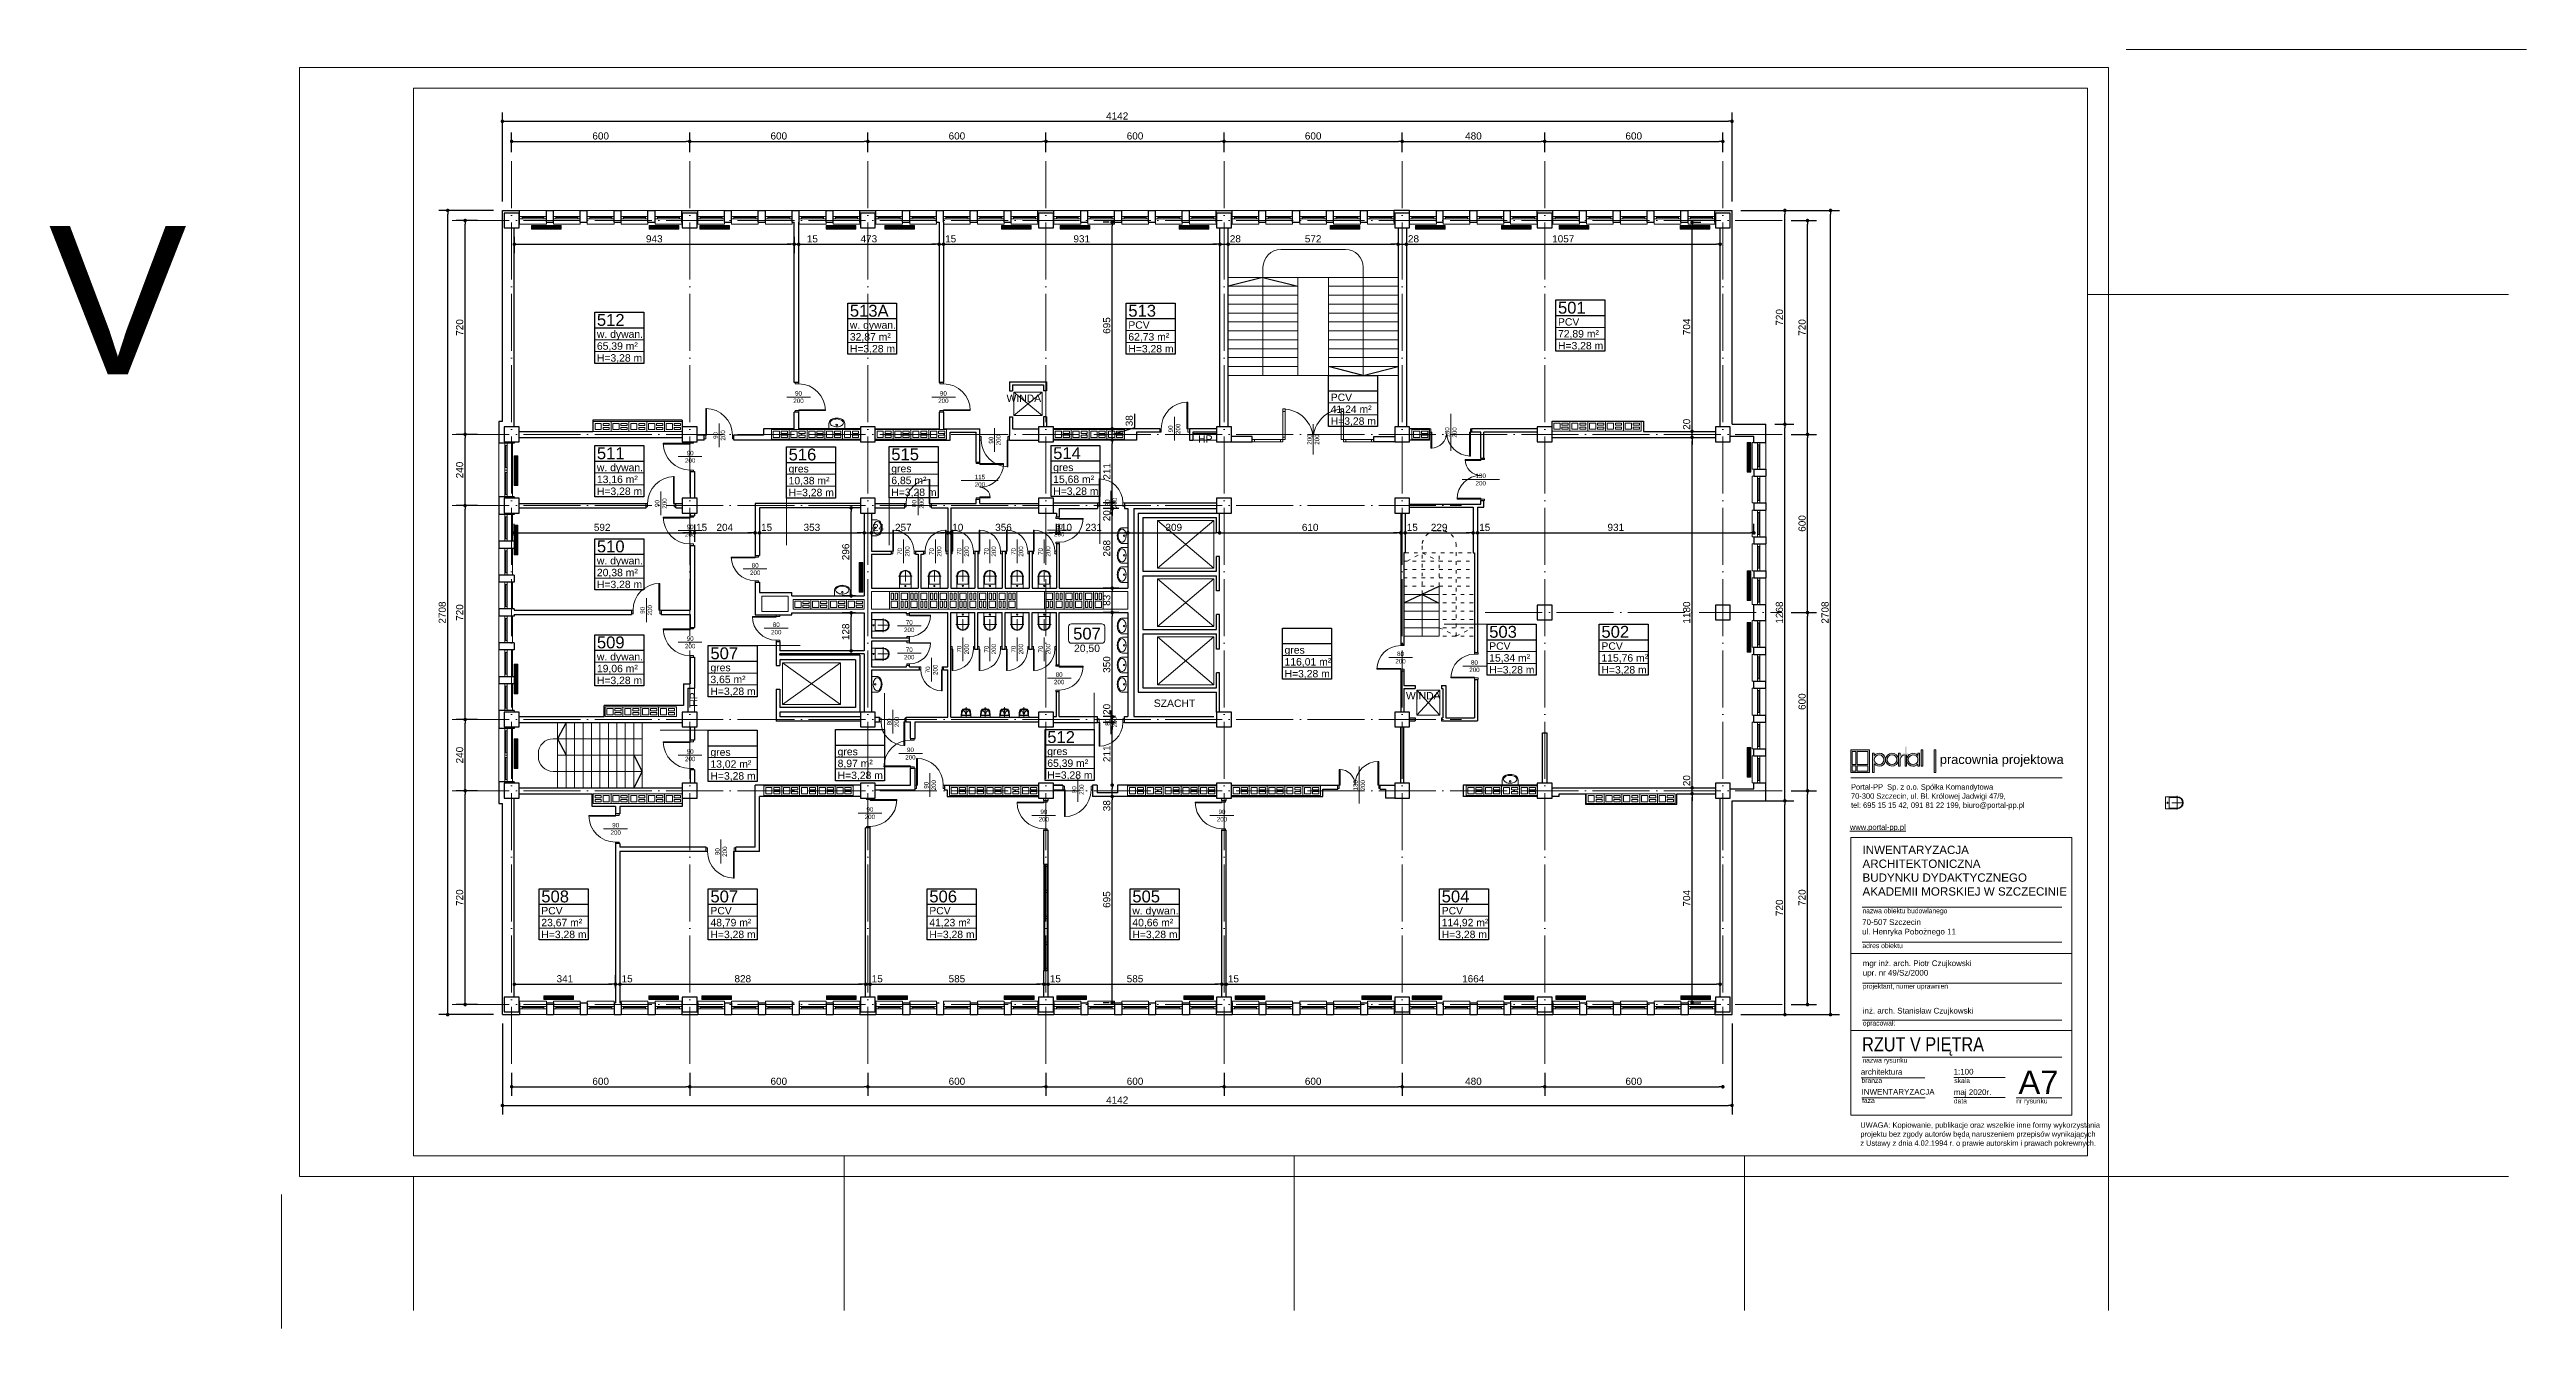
# Model space of a CAD drawing. Header units: millimetres. Extents: x 54 to 8480, y -22812 to 17434.
# Drawn here: x 76 to 8420, y 8628 to 12934 of the extents above; entities that cross this region are included whole.
import ezdxf

# ---------------------------------------------------------------- set-up
doc = ezdxf.new("R2010")
doc.units = ezdxf.units.MM
for name, pattern in [('ACAD_ISO03W100', [30, 12, -18]), ('ACAD_ISO04W100', [30, 24, -3, 0, -3]), ('HIDDEN', [9.525, 6.35, -3.175])]:
    doc.linetypes.add(name, pattern=pattern)
for name, color, linetype, lineweight in [('000_armatura', 7, 'Continuous', 0), ('osie', 132, 'ACAD_ISO04W100', 0), ('PLATFORMA', 7, 'Continuous', 0), ('STOLARKA', 97, 'Continuous', 0), ('tabelki', 151, 'Continuous', 0), ('wymiary', 150, 'Continuous', 0)]:
    doc.layers.add(name, color=color, linetype=linetype, lineweight=lineweight)
doc.layers.add('grzejniki', color=104, linetype='Continuous')
doc.layers.add('TABELKI PO UWAGACH', color=5, linetype='Continuous')
doc.styles.add('arial narrow', font='ARIALN.TTF', dxfattribs={"height": 15})
doc.styles.get("Standard").update_dxf_attribs({"font": 'arial.ttf'})
doc.dimstyles.new('ISO-25', dxfattribs={"dimtxt": 24, "dimasz": 12, "dimexe": 30, "dimexo": 30, "dimgap": 6, "dimtad": 1, "dimdec": 0, "dimtxsty": 'Standard', "dimblk": 'DOT', "dimcen": 2.5, "dimadec": 0, "dimazin": 0, "dimtfac": 1, "dimtdec": 0, "dimtmove": 0, "dimatfit": 3, "dimldrblk": 'DOT', "dimfxl": 1, "dimarcsym": 0})

msp = doc.modelspace()

# ---------------------------------------------------------------- texts
at = {"lineweight": 30, "insert": (72.9, 12340.9), "char_height": 500, "width": 798.781, "attachment_point": 1}
msp.add_mtext('{\\C252;V}', dxfattribs=at)
at = {"layer": 'STOLARKA', "lineweight": 0, "char_height": 15, "width": 74.399}
for s, insert, attachment_point in [('\\pxqc;90\\P200', (2561.8, 11744.1), 7), ('\\pxqc;90\\P200', (3049.8, 11744.1), 7), ('\\pxqc;90\\P200', (2271.3, 11583.3), 3), ('\\pxqc;115\\P200', (3247.3, 11502.5), 3), ('\\pxqc;130\\P200', (4859.8, 11506.8), 1), ('\\pxqc;90\\P200', (2271.3, 11334.3), 3), ('\\pxqc;80\\P200', (2490.3, 11205.3), 3), ('\\pxqc;90\\P200', (2271.3, 10958.3), 3), ('\\pxqc;80\\P200', (2561.3, 11005.3), 3), ('\\pxqc;70\\P200', (2934.8, 11013.2), 1), ('\\pxqc;70\\P200', (2934.8, 10921.1), 1), ('\\pxqc;80\\P200', (4589.8, 10907.3), 1), ('\\pxqc;80\\P200', (4838.8, 10878.3), 1), ('\\pxqc;80\\P200', (3439.8, 10837.3), 1), ('\\pxqc;90\\P200', (2271.3, 10578.3), 3), ('\\pxqc;90\\P200', (2938.8, 10583.9), 1), ('\\pxqc;90\\P200', (2802.3, 10383.3), 1), ('\\pxqc;90\\P200', (3462.8, 10375.3), 3), ('\\pxqc;90\\P200', (4062.8, 10375.3), 3), ('\\pxqc;90\\P200', (2020.3, 10330.3), 3)]:
    msp.add_mtext(s, dxfattribs=dict(at, insert=insert, attachment_point=attachment_point))
at = {"layer": 'STOLARKA', "lineweight": 0, "char_height": 15, "width": 74.399, "rotation": 90}
for s, insert, attachment_point in [('\\pxqc;90\\P200', (3240, 11582), 1), ('\\pxqc;90\\P200', (3885.2, 11620), 7), ('\\pxqc;130\\P200', (4776.5, 11608), 1), ('\\pxqc;90\\P200', (2155.2, 11368.7), 7), ('\\pxqc;80\\P200', (3021.2, 11368.7), 7), ('\\pxqc;70\\P200', (2932.8, 11207.3), 1), ('\\pxqc;70\\P200', (3080.4, 11207.3), 7), ('\\pxqc;70\\P200', (3132.8, 11207.3), 1), ('\\pxqc;70\\P200', (3224.3, 11207.3), 1), ('\\pxqc;70\\P200', (3315.8, 11207.3), 1), ('\\pxqc;70\\P200', (3407.3, 11207.3), 1), ('\\pxqc;90\\P200', (2106.2, 11009), 7), ('\\pxqc;70\\P200', (3132.8, 10952.7), 3), ('\\pxqc;70\\P200', (3224.3, 10952.7), 3), ('\\pxqc;70\\P200', (3315.8, 10952.7), 3), ('\\pxqc;70\\P200', (3407.3, 10952.7), 3), ('\\pxqc;70\\P200', (3027.3, 10808.7), 1), ('\\pxqc;80\\P200', (2897.5, 10633.3), 1), ('\\pxqc;80\\P200', (3632, 10706.5), 3), ('\\pxqc;90\\P200', (3520, 10479.5), 3), ('\\pxqc;130\\P200', (4467.5, 10420), 1), ('\\pxqc;90\\P200', (2318, 10196.5), 1)]:
    msp.add_mtext(s, dxfattribs=dict(at, insert=insert, attachment_point=attachment_point))
at = {"layer": 'tabelki', "color": 5, "linetype": 'Continuous', "lineweight": 0, "attachment_point": 1}
for s, insert, char_height, width in [('\\pxql;512', (1919.9, 12044.1), 40, 47.056), ('\\pxql;w. dywan.', (2772, 12019.6), 25, 224.628), ('\\pxql;513A', (2772, 12075), 40, 47.056), ('\\pxql;513', (3710.1, 12075), 40, 47.056), ('\\pxql;PCV', (3710.1, 12019.6), 25, 47.056), ('\\pxql;501', (5157.4, 12085.3), 40, 47.056), ('\\pxql;PCV', (5157.4, 12029.9), 25, 47.056), ('\\pxql;w. dywan.', (1919.9, 11988.7), 25, 194.396), ('\\pxql;65,39 m²', (1919.9, 11948.7), 25, 160.906), ('\\pxql;32,87 m²', (2772, 11979.6), 25, 160.906), ('\\pxql;H=3,28 m', (2772, 11939.6), 25, 182.523), ('\\pxql;62,73 m²', (3710.1, 11979.6), 25, 160.906), ('\\pxql;H=3,28 m', (3710.1, 11939.6), 25, 182.523), ('\\pxql;72,89 m²', (5157.4, 11989.9), 25, 160.906), ('\\pxql;H=3,28 m', (5157.4, 11949.9), 25, 182.523), ('\\pxql;H=3,28 m', (1919.9, 11908.7), 25, 182.523), ('\\pxqc;WINDA', (3334.5, 11772.7), 25, 47.056), ('\\pxql;PCV', (4391.8, 11775.9), 25, 47.056), ('\\pxql;41,24 m²', (4391.8, 11735.9), 25, 160.906), ('\\pxql;H=3,28 m', (4391.8, 11695.9), 25, 182.523), ('\\pxql;{\\C1;HP}', (3945.2, 11635.5), 25, 194.396), ('\\pxql;w. dywan.', (1919.9, 11539.7), 25, 229.062), ('\\pxql;511', (1919.9, 11595.2), 40, 47.056), ('\\pxql;gres', (2565.7, 11535.5), 25, 47.056), ('\\pxql;516', (2565.7, 11590.9), 40, 47.056), ('\\pxql;gres', (2911.6, 11536.2), 25, 47.056), ('\\pxql;515', (2911.6, 11591.6), 40, 47.056), ('\\pxql;gres', (3457, 11540.1), 25, 47.056), ('\\pxql;514', (3457, 11595.5), 40, 47.056), ('\\pxql;13,16 m²', (1919.9, 11499.7), 25, 160.906), ('\\pxql;H=3,28 m', (1919.9, 11459.7), 25, 182.523), ('\\pxql;10,38 m²', (2565.7, 11495.5), 25, 160.906), ('\\pxql;H=3,28 m', (2565.7, 11455.5), 25, 182.523), ('\\pxql;6,85 m²', (2911.6, 11496.2), 25, 160.906), ('\\pxql;H=3,28 m', (2911.6, 11456.2), 25, 182.523), ('\\pxql;15,68 m²', (3457, 11500.1), 25, 160.906), ('\\pxql;H=3,28 m', (3457, 11460.1), 25, 182.523), ('\\pxql;510', (1919.9, 11281.5), 40, 47.056), ('\\pxql;w. dywan.', (1919.9, 11226), 25, 311.439), ('\\pxql;20,38 m²', (1919.9, 11186), 25, 160.906), ('\\pxql;H=3,28 m', (1919.9, 11146), 25, 182.523), ('\\pxql;509', (1919.9, 10958.2), 40, 47.056), ('\\pxqc;507', (3547.3, 10987.8), 40, 47.056), ('\\pxqc;20,50', (3547.3, 10930.9), 25, 47.056), ('\\pxql;503', (4925.7, 10993.9), 40, 47.056), ('\\pxql;PCV', (4925.7, 10938.5), 25, 47.056), ('\\pxql;502', (5303.8, 10993.9), 40, 47.056), ('\\pxql;PCV', (5303.8, 10938.5), 25, 47.056), ('\\pxql;w. dywan.', (1919.9, 10902.8), 25, 200.56), ('\\pxql;19,06 m²', (1919.9, 10862.8), 25, 160.906), ('\\pxql;gres', (2302.3, 10866.1), 25, 47.056), ('\\pxql;507', (2302.3, 10921.5), 40, 47.056), ('\\pxql;gres', (4236.3, 10925.3), 25, 47.056), ('\\pxql;116,01 m²', (4236.3, 10885.3), 25, 160.906), ('\\pxql;15,34 m²', (4925.7, 10898.5), 25, 160.906), ('\\pxql;H=3,28 m', (4925.7, 10858.5), 25, 182.523), ('\\pxql;115,76 m²', (5303.8, 10898.5), 25, 160.906), ('\\pxql;H=3,28 m', (5303.8, 10858.5), 25, 182.523), ('\\pxql;H=3,28 m', (1919.9, 10822.8), 25, 182.523), ('\\pxql;3,65 m²', (2302.3, 10826.1), 25, 160.906), ('\\pxql;H=3,28 m', (2302.3, 10786.1), 25, 182.523), ('\\pxql;H=3,28 m', (4236.3, 10845.3), 25, 182.523), ('\\pxqc;WINDA', (4679.9, 10771.2), 25, 47.056), ('\\pxqc;SZACHT', (3842.1, 10745.9), 25, 47.056), ('\\pxql;512', (3437, 10639.5), 40, 47.056), ('\\pxql;gres', (2302.3, 10581.2), 25, 47.056), ('\\pxql;13,02 m²', (2302.3, 10541.2), 25, 160.906), ('\\pxql;gres', (2730.8, 10583.2), 25, 47.056), ('\\pxql;8,97 m²', (2730.8, 10543.2), 25, 160.906), ('\\pxql;gres', (3437, 10584.1), 25, 47.056), ('\\pxql;65,39 m²', (3437, 10544.1), 25, 160.906), ('\\pxql;H=3,28 m', (2302.3, 10501.2), 25, 182.523), ('\\pxql;H=3,28 m', (2730.8, 10503.2), 25, 182.523), ('\\pxql;H=3,28 m', (3437, 10504.1), 25, 182.523), ('\\pxql;508', (1732.6, 10102.8), 40, 47.056), ('\\pxql;507', (2302.3, 10102.8), 40, 47.056), ('\\pxql;506', (3039.7, 10102.8), 40, 47.056), ('\\pxql;505', (3723.6, 10102.8), 40, 47.056), ('\\pxql;504', (4765.7, 10102.8), 40, 47.056), ('\\pxql;PCV', (1732.6, 10047.4), 25, 47.056), ('\\pxql;PCV', (2302.3, 10047.4), 25, 47.056), ('\\pxql;PCV', (3039.7, 10047.4), 25, 47.056), ('\\pxql;w. dywan.', (3723.6, 10047.4), 25, 174.988), ('\\pxql;PCV', (4765.7, 10047.4), 25, 47.056), ('\\pxql;23,67 m²', (1732.6, 10007.4), 25, 160.906), ('\\pxql;H=3,28 m', (1732.6, 9967.4), 25, 182.523), ('\\pxql;48,79 m²', (2302.3, 10007.4), 25, 160.906), ('\\pxql;H=3,28 m', (2302.3, 9967.4), 25, 182.523), ('\\pxql;41,23 m²', (3039.7, 10007.4), 25, 160.906), ('\\pxql;H=3,28 m', (3039.7, 9967.4), 25, 182.523), ('\\pxql;40,66 m²', (3723.6, 10007.4), 25, 160.906), ('\\pxql;H=3,28 m', (3723.6, 9967.4), 25, 182.523), ('\\pxql;114,92 m²', (4765.7, 10007.4), 25, 160.906), ('\\pxql;H=3,28 m', (4765.7, 9967.4), 25, 182.523)]:
    msp.add_mtext(s, dxfattribs=dict(at, insert=insert, char_height=char_height, width=width))
at = {"layer": 'tabelki', "color": 5, "linetype": 'Continuous', "lineweight": 0, "insert": (2232.8, 10721.3), "char_height": 25, "width": 194.396, "attachment_point": 1, "rotation": 90}
msp.add_mtext('\\pxql;{\\C1;HP}', dxfattribs=at)
at = {"layer": 'tabelki', "color": 7, "lineweight": 0, "ltscale": 100}
for s, insert, char_height, width, attachment_point in [('{\\fArial|b0|i0|c238|p34;\\H2.694x;\\Q0;\\W1;pracownia projektowa}', (6652.3, 10539.6), 11.464, 583.319, 5), ('{\\fArial Narrow|b0|i0|c238|p34;\\H2.105x;RZUT V PIĘTRA}', (6181.9, 9546.6), 22.701, 880.897, 7), ('{\\H1.579x;A7}', (6776, 9496.4), 49.923, 276.754, 2)]:
    msp.add_mtext(s, dxfattribs=dict(at, insert=insert, char_height=char_height, width=width, attachment_point=attachment_point))
at = {"layer": 'tabelki', "color": 7, "lineweight": 0, "ltscale": 100, "attachment_point": 1, "style": 'arial narrow'}
for s, insert, char_height, width in [('Portal-PP  Sp. z o.o. Spółka Komandytowa \\P70-300 Szczecin, ul. Bł. Królowej Jadwigi 47/9, \\Ptel: 695 15 15 42, 091 81 22 199, biuro@portal-pp.pl', (6144.5, 10460.7), 18.381, 743.265), ('{\\Lwww.portal-pp.pl}', (6141, 10325.2), 18.381, 746.786), ('\\pxi0.043631;{\\fArial|b0|i0|c238|p34;INWENTARYZACJA \\PARCHITEKTONICZNA\\PBUDYNKU DYDAKTYCZNEGO\\PAKADEMII MORSKIEJ W SZCZECINIE}', (6181.9, 10253.6), 28, 849.854), ('nazwa obiektu budowlanego', (6183, 10042.7), 16.543, 671.18), ('{\\fArial|b0|i0|c238|p34;70-507 Szczecin \\Pul. Henryka Pobożnego 11}', (6181.9, 10006), 19.202, 672.271), ('adres obiektu', (6183, 9925.3), 16.543, 671.18), ('{\\fArial|b0|i0|c0|p34;mgr inż. arch. Piotr Czujkowski \\Pupr. nr 49/Sz/2000}', (6184, 9867.4), 19.202, 671.164), ('projektant, numer uprawnień', (6184, 9788.7), 16.543, 671.18), ('{\\fArial|b0|i0|c0|p34;inż. arch. \\fArial|b0|i0|c238|p34;Stanisław\\fArial|b0|i0|c0|p34; Czujkowski }', (6184, 9707.6), 19.202, 671.164), ('opracował:', (6184, 9664.6), 16.54, 671.18), ('nazwa rysunku', (6183, 9539.3), 16.543, 671.18), ('{\\fArial|b0|i0|c0|p34;architektura}', (6177.5, 9501.6), 19.202, 193.796), ('branża', (6179.9, 9471.3), 16.54, 193.796), ('{\\fArial|b0|i0|c238|p34;INWENTARYZACJA}', (6180.2, 9434.3), 19.202, 193.796), ('{\\fArial|b0|i0|c0|p34;1:100}', (6490.1, 9502.2), 19.202, 193.796), ('{\\fArial|b0|i0|c238|p34;maj\\fArial|b0|i0|c0|p34; 20\\fArial|b0|i0|c238|p34;20\\fArial|b0|i0|c0|p34;r.}', (6490.6, 9433.5), 19.202, 348.144), ('{\\fArial Narrow|b0|i0|c238|p34;skala}', (6492.4, 9471), 16.543, 95.837), ('faza', (6181.5, 9404), 16.54, 193.796), ('{\\fArial Narrow|b0|i0|c238|p34;data}', (6490.9, 9402.5), 16.543, 205.795), ('nr rysunku', (6700.9, 9402.5), 16.54, 205.795)]:
    msp.add_mtext(s, dxfattribs=dict(at, insert=insert, char_height=char_height, width=width))
at = {"layer": 'tabelki', "color": 7, "lineweight": 0, "insert": (6176, 9322.1), "char_height": 18.2419, "width": 699.066, "attachment_point": 1, "style": 'arial narrow'}
msp.add_mtext('UWAGA: Kopiowanie, publikacje oraz wszelkie inne formy wykorzystania projektu bez zgody autorów będą naruszeniem przepisów wynikających \\Pz Ustawy z dnia 4.02.1994 r. o prawie autorskim i prawach pokrewnych{\\fArial|b0|i0|c238|p34;.}', dxfattribs=at)

# ---------------------------------------------------------------- blocks, each defined once
blk = doc.blocks.new('A$C13771EA7')
at = {"color": 132, "linetype": 'ACAD_ISO04W100', "lineweight": 0, "ltscale": 8}
for p, q in [((31, -2874), (31, 166)), ((631, -2874), (631, 166)), ((1231, -2874), (1231, 166)), ((1831, -2874), (1831, 166)), ((2431, -2874), (2431, 166)), ((3031, -2874), (3031, 166)), ((3511, -2874), (3511, 166)), ((4111, -2874), (4111, 166)), ((-169, -34), (4311, -34)), ((-169, -754), (4311, -754)), ((-169, -994), (3231, -994)), ((3311, -1354), (4311, -1354)), ((-169, -1714), (3231, -1714)), ((-169, -1954), (4311, -1954)), ((-169, -2674), (4311, -2674))]:
    blk.add_line(p, q, dxfattribs=at)
blk = doc.blocks.new('A$C7B3675B4')
at = {"lineweight": 30}
for p, q in [((-589, 0), (-589, 670)), ((-561, 0), (-561, 670)), ((11, 670), (11, 0)), ((39, 670), (39, 0)), ((-444, 503.5), (-561, 473.5)), ((-444, 503.5), (-327, 473.5)), ((-106, 173.5), (-223, 203.5)), ((-106, 173.5), (11, 203.5)), ((-480, -32), (-550, -32)), ((-550, -50), (-480, -50)), ((-480, -50), (-480, -32)), ((-70, -50), (-70, -32)), ((-70, -32), (0, -32)), ((0, -50), (-70, -50))]:
    blk.add_line(p, q, dxfattribs=at)
at = {"lineweight": 0}
for p, q in [((-384, 597.5), (-166, 597.5)), ((-561, 503.5), (11, 503.5)), ((-444, 173.5), (-444, 537.5)), ((-327, 173.5), (-327, 502.9)), ((-223, 173.5), (-223, 502.9)), ((-106, 173.5), (-106, 537.5)), ((-327, 473.5), (-561, 473.5)), ((-327, 443.5), (-561, 443.5)), ((-223, 473.5), (11, 473.5)), ((-223, 443.5), (11, 443.5)), ((-327, 413.5), (-561, 413.5)), ((-327, 383.5), (-561, 383.5)), ((-327, 353.5), (-561, 353.5)), ((-223, 413.5), (11, 413.5)), ((-223, 383.5), (11, 383.5)), ((-223, 353.5), (11, 353.5)), ((-327, 323.5), (-561, 323.5)), ((-327, 293.5), (-561, 293.5)), ((-327, 263.5), (-561, 263.5)), ((-223, 323.5), (11, 323.5)), ((-223, 293.5), (11, 293.5)), ((-223, 263.5), (11, 263.5)), ((-327, 233.5), (-561, 233.5)), ((-561, 203.5), (-327, 203.5)), ((-561, 173.5), (11, 173.5)), ((-223, 233.5), (11, 233.5)), ((-223, 203.5), (11, 203.5))]:
    blk.add_line(p, q, dxfattribs=at)
for centre, start, end in [((-384, 537.5), 90, 180), ((-166, 537.5), 0, 90)]:
    blk.add_arc(centre, 60, start, end, dxfattribs=at)
blk = doc.blocks.new('A$C4DC22848')
at = {"layer": 'STOLARKA', "lineweight": 0}
for p, q in [((0, 0), (90, 0)), ((0, -40), (0, -46)), ((0, -46), (90, -46)), ((8, -24), (82, -24)), ((90, -46), (90, -40))]:
    blk.add_line(p, q, dxfattribs=at)
for points in [[(0, -20), (90, -20), (90, -28), (0, -28)], [(0, -28), (8, -28), (8, -20), (0, -20)], [(82, -28), (90, -28), (90, -20), (82, -20)]]:
    blk.add_lwpolyline(points, close=True, dxfattribs=at)
blk = doc.blocks.new('A$C20DA20AD')
at = {"layer": 'STOLARKA', "lineweight": 0}
blk.add_line((45, -40), (45, 40), dxfattribs=at)
for points in [[(0, -12), (5, -12), (5, 0), (0, 0)], [(5, 0), (8, 0), (8, 80), (5, 80)], [(85, -12), (90, -12), (90, 0), (85, 0)]]:
    blk.add_lwpolyline(points, close=True, dxfattribs=at)
blk.add_arc((5, 0), 80, 0, 90, dxfattribs=at)
at = {"layer": 'STOLARKA', "lineweight": 0, "insert": (25.4, -37.7), "char_height": 15, "width": 74.399, "attachment_point": 1, "rotation": 90}
blk.add_mtext('\\pxqc;80\\P200', dxfattribs=at)
blk = doc.blocks.new('A$C326D3F87')
at = {"layer": 'STOLARKA', "lineweight": 0}
blk.add_line((50, -40), (50, 40), dxfattribs=at)
for points in [[(5, 0), (8, 0), (8, 90), (5, 90)], [(0, -12), (5, -12), (5, 0), (0, 0)], [(95, -12), (100, -12), (100, 0), (95, 0)]]:
    blk.add_lwpolyline(points, close=True, dxfattribs=at)
blk.add_arc((5, 0), 90, 0, 90, dxfattribs=at)
at = {"layer": 'STOLARKA', "lineweight": 0, "insert": (30.4, -37.7), "char_height": 15, "width": 74.399, "attachment_point": 1, "rotation": 90}
blk.add_mtext('\\pxqc;90\\P200', dxfattribs=at)
blk = doc.blocks.new('A$C2F3E3BB6')
at = {"layer": 'STOLARKA', "lineweight": 0}
for p, q in [((0, 40), (180, 40)), ((0, 0), (0, -6)), ((8, 16), (82, 16)), ((98, 16), (172, 16)), ((180, -6), (180, 0)), ((0, -6), (180, -6))]:
    blk.add_line(p, q, dxfattribs=at)
for points in [[(0, 20), (180, 20), (180, 12), (0, 12)], [(0, 12), (8, 12), (8, 20), (0, 20)], [(82, 12), (90, 12), (90, 20), (82, 20)], [(98, 12), (90, 12), (90, 20), (98, 20)], [(172, 12), (180, 12), (180, 20), (172, 20)]]:
    blk.add_lwpolyline(points, close=True, dxfattribs=at)
blk = doc.blocks.new('A$C540E3C36')
at = {"layer": 'STOLARKA', "lineweight": 0}
blk.add_line((275, -93.2), (275, 9.2), dxfattribs=at)
for points in [[(172.5, -42), (172.5, 60.5), (180.5, 60.5), (180.5, -42)], [(377.5, -42), (377.5, 60.5), (369.5, 60.5), (369.5, -42)], [(70, -50), (172.5, -50), (172.5, -42), (70, -42)], [(164.5, -50), (172.5, -50), (172.5, -42), (164.5, -42)], [(172.5, -42), (180.5, -42), (180.5, -34), (172.5, -34)], [(480, -50), (377.5, -50), (377.5, -42), (480, -42)], [(385.5, -50), (377.5, -50), (377.5, -42), (385.5, -42)]]:
    blk.add_lwpolyline(points, close=True, dxfattribs=at)
at = {"layer": 'STOLARKA', "color": 7, "lineweight": 0}
for points in [[(172.5, 60.5), (180.5, 60.5), (180.5, 52.5), (172.5, 52.5)], [(377.5, 60.5), (369.5, 60.5), (369.5, 52.5), (377.5, 52.5)], [(70, -50), (78, -50), (78, -42), (70, -42)], [(480, -50), (472, -50), (472, -42), (480, -42)]]:
    blk.add_lwpolyline(points, close=True, dxfattribs=at)
at = {"layer": 'STOLARKA', "lineweight": 0}
for centre, start, end in [((172.5, -42), 0, 90), ((377.5, -42), 90, 180)]:
    blk.add_arc(centre, 102.5, start, end, dxfattribs=at)
at = {"layer": 'STOLARKA', "lineweight": 0, "insert": (255.4, -79.7), "char_height": 15, "width": 74.399, "attachment_point": 1, "rotation": 90}
blk.add_mtext('\\pxqc;200\\P200', dxfattribs=at)
blk = doc.blocks.new('A$C1D836454')
at = {"color": 82, "lineweight": 0}
for points in [[(0, -16.5), (60, -16.5), (60, 16.5), (0, 16.5)], [(6, -10.5), (27, -10.5), (27, 10.5), (6, 10.5)], [(33, 3), (54, 3), (54, 10.5), (33, 10.5)], [(33, -3), (54, -3), (54, -10.5), (33, -10.5)]]:
    blk.add_lwpolyline(points, close=True, dxfattribs=at)
blk = doc.blocks.new('_Dot')
at = {"color": 0, "linetype": 'ByBlock', "lineweight": -2}
blk.add_line((-0.5, 0), (-1, 0), dxfattribs=at)
at = {"color": 0, "linetype": 'ByBlock', "lineweight": 0, "const_width": 0.5}
blk.add_lwpolyline([(-0.25, 0, 1), (0.25, 0, 1)], format="xyb", close=True, dxfattribs=at)
blk = doc.blocks.new('*D62')
at = {"layer": 'Defpoints', "color": 0, "linetype": 'Continuous', "lineweight": 0}
for p in [(2232.6, 12625.2), (1632.6, 12558.7), (2232.6, 12558.7)]:
    blk.add_point(p, dxfattribs=at)
at = {"layer": 'wymiary', "color": 0, "linetype": 'Continuous', "lineweight": -2}
for p, q in [((1632.6, 12588.7), (1632.6, 12655.2)), ((1644.6, 12625.2), (2220.6, 12625.2)), ((2232.6, 12588.7), (2232.6, 12655.2))]:
    blk.add_line(p, q, dxfattribs=at)
at = {"layer": 'wymiary', "color": 0, "linetype": 'Continuous', "lineweight": -2, "xscale": 12, "yscale": 12, "zscale": 12, "rotation": 180}
blk.add_blockref('_Dot', (1632.6, 12625.2), dxfattribs=at)
at = {"layer": 'wymiary', "color": 0, "linetype": 'Continuous', "lineweight": -2, "xscale": 12, "yscale": 12, "zscale": 12}
blk.add_blockref('_Dot', (2232.6, 12625.2), dxfattribs=at)
at = {"layer": 'wymiary', "color": 0, "linetype": 'Continuous', "lineweight": 0, "insert": (1932.6, 12643.4), "char_height": 24, "attachment_point": 5}
blk.add_mtext('600', dxfattribs=at)
blk = doc.blocks.new('*D63')
at = {"layer": 'Defpoints', "color": 0, "linetype": 'Continuous', "lineweight": 0}
for p in [(2832.6, 12625.2), (2232.6, 12558.7), (2832.6, 12558.7)]:
    blk.add_point(p, dxfattribs=at)
at = {"layer": 'wymiary', "color": 0, "linetype": 'Continuous', "lineweight": -2}
for p, q in [((2232.6, 12588.7), (2232.6, 12655.2)), ((2244.6, 12625.2), (2820.6, 12625.2)), ((2832.6, 12588.7), (2832.6, 12655.2))]:
    blk.add_line(p, q, dxfattribs=at)
at = {"layer": 'wymiary', "color": 0, "linetype": 'Continuous', "lineweight": -2, "xscale": 12, "yscale": 12, "zscale": 12, "rotation": 180}
blk.add_blockref('_Dot', (2232.6, 12625.2), dxfattribs=at)
at = {"layer": 'wymiary', "color": 0, "linetype": 'Continuous', "lineweight": -2, "xscale": 12, "yscale": 12, "zscale": 12}
blk.add_blockref('_Dot', (2832.6, 12625.2), dxfattribs=at)
at = {"layer": 'wymiary', "color": 0, "linetype": 'Continuous', "lineweight": 0, "insert": (2532.6, 12643.4), "char_height": 24, "attachment_point": 5}
blk.add_mtext('600', dxfattribs=at)
blk = doc.blocks.new('*D64')
at = {"layer": 'Defpoints', "color": 0, "linetype": 'Continuous', "lineweight": 0}
for p in [(3432.6, 12625.2), (2832.6, 12558.7), (3432.6, 12558.7)]:
    blk.add_point(p, dxfattribs=at)
at = {"layer": 'wymiary', "color": 0, "linetype": 'Continuous', "lineweight": -2}
for p, q in [((2832.6, 12588.7), (2832.6, 12655.2)), ((2844.6, 12625.2), (3420.6, 12625.2)), ((3432.6, 12588.7), (3432.6, 12655.2))]:
    blk.add_line(p, q, dxfattribs=at)
at = {"layer": 'wymiary', "color": 0, "linetype": 'Continuous', "lineweight": -2, "xscale": 12, "yscale": 12, "zscale": 12, "rotation": 180}
blk.add_blockref('_Dot', (2832.6, 12625.2), dxfattribs=at)
at = {"layer": 'wymiary', "color": 0, "linetype": 'Continuous', "lineweight": -2, "xscale": 12, "yscale": 12, "zscale": 12}
blk.add_blockref('_Dot', (3432.6, 12625.2), dxfattribs=at)
at = {"layer": 'wymiary', "color": 0, "linetype": 'Continuous', "lineweight": 0, "insert": (3132.6, 12643.4), "char_height": 24, "attachment_point": 5}
blk.add_mtext('600', dxfattribs=at)
blk = doc.blocks.new('*D65')
at = {"layer": 'Defpoints', "color": 0, "linetype": 'Continuous', "lineweight": 0}
for p in [(4032.6, 12625.2), (3432.6, 12558.7), (4032.6, 12558.7)]:
    blk.add_point(p, dxfattribs=at)
at = {"layer": 'wymiary', "color": 0, "linetype": 'Continuous', "lineweight": -2}
for p, q in [((3432.6, 12588.7), (3432.6, 12655.2)), ((3444.6, 12625.2), (4020.6, 12625.2)), ((4032.6, 12588.7), (4032.6, 12655.2))]:
    blk.add_line(p, q, dxfattribs=at)
at = {"layer": 'wymiary', "color": 0, "linetype": 'Continuous', "lineweight": -2, "xscale": 12, "yscale": 12, "zscale": 12, "rotation": 180}
blk.add_blockref('_Dot', (3432.6, 12625.2), dxfattribs=at)
at = {"layer": 'wymiary', "color": 0, "linetype": 'Continuous', "lineweight": -2, "xscale": 12, "yscale": 12, "zscale": 12}
blk.add_blockref('_Dot', (4032.6, 12625.2), dxfattribs=at)
at = {"layer": 'wymiary', "color": 0, "linetype": 'Continuous', "lineweight": 0, "insert": (3732.6, 12643.4), "char_height": 24, "attachment_point": 5}
blk.add_mtext('600', dxfattribs=at)
blk = doc.blocks.new('*D66')
at = {"layer": 'Defpoints', "color": 0, "linetype": 'Continuous', "lineweight": 0}
for p in [(4632.6, 12625.2), (4032.6, 12558.7), (4632.6, 12558.7)]:
    blk.add_point(p, dxfattribs=at)
at = {"layer": 'wymiary', "color": 0, "linetype": 'Continuous', "lineweight": -2}
for p, q in [((4032.6, 12588.7), (4032.6, 12655.2)), ((4044.6, 12625.2), (4620.6, 12625.2)), ((4632.6, 12588.7), (4632.6, 12655.2))]:
    blk.add_line(p, q, dxfattribs=at)
at = {"layer": 'wymiary', "color": 0, "linetype": 'Continuous', "lineweight": -2, "xscale": 12, "yscale": 12, "zscale": 12, "rotation": 180}
blk.add_blockref('_Dot', (4032.6, 12625.2), dxfattribs=at)
at = {"layer": 'wymiary', "color": 0, "linetype": 'Continuous', "lineweight": -2, "xscale": 12, "yscale": 12, "zscale": 12}
blk.add_blockref('_Dot', (4632.6, 12625.2), dxfattribs=at)
at = {"layer": 'wymiary', "color": 0, "linetype": 'Continuous', "lineweight": 0, "insert": (4332.6, 12643.4), "char_height": 24, "attachment_point": 5}
blk.add_mtext('600', dxfattribs=at)
blk = doc.blocks.new('*D67')
at = {"layer": 'Defpoints', "color": 0, "linetype": 'Continuous', "lineweight": 0}
for p in [(5112.6, 12625.2), (4632.6, 12558.7), (5112.6, 12558.7)]:
    blk.add_point(p, dxfattribs=at)
at = {"layer": 'wymiary', "color": 0, "linetype": 'Continuous', "lineweight": -2}
for p, q in [((4632.6, 12588.7), (4632.6, 12655.2)), ((4644.6, 12625.2), (5100.6, 12625.2)), ((5112.6, 12588.7), (5112.6, 12655.2))]:
    blk.add_line(p, q, dxfattribs=at)
at = {"layer": 'wymiary', "color": 0, "linetype": 'Continuous', "lineweight": -2, "xscale": 12, "yscale": 12, "zscale": 12, "rotation": 180}
blk.add_blockref('_Dot', (4632.6, 12625.2), dxfattribs=at)
at = {"layer": 'wymiary', "color": 0, "linetype": 'Continuous', "lineweight": -2, "xscale": 12, "yscale": 12, "zscale": 12}
blk.add_blockref('_Dot', (5112.6, 12625.2), dxfattribs=at)
at = {"layer": 'wymiary', "color": 0, "linetype": 'Continuous', "lineweight": 0, "insert": (4872.6, 12643.4), "char_height": 24, "attachment_point": 5}
blk.add_mtext('480', dxfattribs=at)
blk = doc.blocks.new('*D68')
at = {"layer": 'Defpoints', "color": 0, "linetype": 'Continuous', "lineweight": 0}
for p in [(5712.6, 12625.2), (5112.6, 12558.7), (5712.6, 12558.7)]:
    blk.add_point(p, dxfattribs=at)
at = {"layer": 'wymiary', "color": 0, "linetype": 'Continuous', "lineweight": -2}
for p, q in [((5112.6, 12588.7), (5112.6, 12655.2)), ((5124.6, 12625.2), (5700.6, 12625.2)), ((5712.6, 12588.7), (5712.6, 12655.2))]:
    blk.add_line(p, q, dxfattribs=at)
at = {"layer": 'wymiary', "color": 0, "linetype": 'Continuous', "lineweight": -2, "xscale": 12, "yscale": 12, "zscale": 12, "rotation": 180}
blk.add_blockref('_Dot', (5112.6, 12625.2), dxfattribs=at)
at = {"layer": 'wymiary', "color": 0, "linetype": 'Continuous', "lineweight": -2, "xscale": 12, "yscale": 12, "zscale": 12}
blk.add_blockref('_Dot', (5712.6, 12625.2), dxfattribs=at)
at = {"layer": 'wymiary', "color": 0, "linetype": 'Continuous', "lineweight": 0, "insert": (5412.6, 12643.4), "char_height": 24, "attachment_point": 5}
blk.add_mtext('600', dxfattribs=at)
blk = doc.blocks.new('*D69')
at = {"layer": 'Defpoints', "color": 0, "linetype": 'Continuous', "lineweight": 0}
for p in [(1475.9, 10438.7), (1547.6, 10438.7), (1547.6, 9718.7)]:
    blk.add_point(p, dxfattribs=at)
at = {"layer": 'wymiary', "color": 0, "linetype": 'Continuous', "lineweight": -2}
for p, q in [((1517.6, 10438.7), (1445.9, 10438.7)), ((1475.9, 9730.7), (1475.9, 10426.7)), ((1517.6, 9718.7), (1445.9, 9718.7))]:
    blk.add_line(p, q, dxfattribs=at)
at = {"layer": 'wymiary', "color": 0, "linetype": 'Continuous', "lineweight": -2, "xscale": 12, "yscale": 12, "zscale": 12}
for p, rotation in [((1475.9, 10438.7), 90), ((1475.9, 9718.7), 270)]:
    blk.add_blockref('_Dot', p, dxfattribs=dict(at, rotation=rotation))
at = {"layer": 'wymiary', "color": 0, "linetype": 'Continuous', "lineweight": 0, "insert": (1457.6, 10078.7), "char_height": 24, "attachment_point": 5, "rotation": 90}
blk.add_mtext('720', dxfattribs=at)
blk = doc.blocks.new('*D70')
at = {"layer": 'Defpoints', "color": 0, "linetype": 'Continuous', "lineweight": 0}
for p in [(1475.9, 10678.7), (1547.6, 10678.7), (1547.6, 10438.7)]:
    blk.add_point(p, dxfattribs=at)
at = {"layer": 'wymiary', "color": 0, "linetype": 'Continuous', "lineweight": -2}
for p, q in [((1517.6, 10678.7), (1445.9, 10678.7)), ((1475.9, 10450.7), (1475.9, 10666.7)), ((1517.6, 10438.7), (1445.9, 10438.7))]:
    blk.add_line(p, q, dxfattribs=at)
at = {"layer": 'wymiary', "color": 0, "linetype": 'Continuous', "lineweight": -2, "xscale": 12, "yscale": 12, "zscale": 12}
for p, rotation in [((1475.9, 10678.7), 90), ((1475.9, 10438.7), 270)]:
    blk.add_blockref('_Dot', p, dxfattribs=dict(at, rotation=rotation))
at = {"layer": 'wymiary', "color": 0, "linetype": 'Continuous', "lineweight": 0, "insert": (1457.6, 10558.7), "char_height": 24, "attachment_point": 5, "rotation": 90}
blk.add_mtext('240', dxfattribs=at)
blk = doc.blocks.new('*D71')
at = {"layer": 'Defpoints', "color": 0, "linetype": 'Continuous', "lineweight": 0}
for p in [(1475.9, 11398.7), (1547.6, 11398.7), (1547.6, 10678.7)]:
    blk.add_point(p, dxfattribs=at)
at = {"layer": 'wymiary', "color": 0, "linetype": 'Continuous', "lineweight": -2}
for p, q in [((1517.6, 11398.7), (1445.9, 11398.7)), ((1475.9, 10690.7), (1475.9, 11386.7)), ((1517.6, 10678.7), (1445.9, 10678.7))]:
    blk.add_line(p, q, dxfattribs=at)
at = {"layer": 'wymiary', "color": 0, "linetype": 'Continuous', "lineweight": -2, "xscale": 12, "yscale": 12, "zscale": 12}
for p, rotation in [((1475.9, 11398.7), 90), ((1475.9, 10678.7), 270)]:
    blk.add_blockref('_Dot', p, dxfattribs=dict(at, rotation=rotation))
at = {"layer": 'wymiary', "color": 0, "linetype": 'Continuous', "lineweight": 0, "insert": (1457.6, 11038.7), "char_height": 24, "attachment_point": 5, "rotation": 90}
blk.add_mtext('720', dxfattribs=at)
blk = doc.blocks.new('*D45')
at = {"layer": 'Defpoints', "color": 0, "linetype": 'Continuous', "lineweight": 0}
for p in [(1475.9, 11638.7), (1547.6, 11638.7), (1547.6, 11398.7)]:
    blk.add_point(p, dxfattribs=at)
at = {"layer": 'wymiary', "color": 0, "linetype": 'Continuous', "lineweight": -2}
for p, q in [((1517.6, 11638.7), (1445.9, 11638.7)), ((1475.9, 11410.7), (1475.9, 11626.7)), ((1517.6, 11398.7), (1445.9, 11398.7))]:
    blk.add_line(p, q, dxfattribs=at)
at = {"layer": 'wymiary', "color": 0, "linetype": 'Continuous', "lineweight": -2, "xscale": 12, "yscale": 12, "zscale": 12}
for p, rotation in [((1475.9, 11638.7), 90), ((1475.9, 11398.7), 270)]:
    blk.add_blockref('_Dot', p, dxfattribs=dict(at, rotation=rotation))
at = {"layer": 'wymiary', "color": 0, "linetype": 'Continuous', "lineweight": 0, "insert": (1457.6, 11518.7), "char_height": 24, "attachment_point": 5, "rotation": 90}
blk.add_mtext('240', dxfattribs=at)
blk = doc.blocks.new('*D46')
at = {"layer": 'Defpoints', "color": 0, "linetype": 'Continuous', "lineweight": 0}
for p in [(1475.9, 12358.7), (1547.6, 12358.7), (1547.6, 11638.7)]:
    blk.add_point(p, dxfattribs=at)
at = {"layer": 'wymiary', "color": 0, "linetype": 'Continuous', "lineweight": -2}
for p, q in [((1517.6, 12358.7), (1445.9, 12358.7)), ((1475.9, 11650.7), (1475.9, 12346.7)), ((1517.6, 11638.7), (1445.9, 11638.7))]:
    blk.add_line(p, q, dxfattribs=at)
at = {"layer": 'wymiary', "color": 0, "linetype": 'Continuous', "lineweight": -2, "xscale": 12, "yscale": 12, "zscale": 12}
for p, rotation in [((1475.9, 12358.7), 90), ((1475.9, 11638.7), 270)]:
    blk.add_blockref('_Dot', p, dxfattribs=dict(at, rotation=rotation))
at = {"layer": 'wymiary', "color": 0, "linetype": 'Continuous', "lineweight": 0, "insert": (1457.6, 11998.7), "char_height": 24, "attachment_point": 5, "rotation": 90}
blk.add_mtext('720', dxfattribs=at)
blk = doc.blocks.new('*D47')
at = {"layer": 'Defpoints', "color": 0, "linetype": 'Continuous', "lineweight": 0}
for p in [(5912.6, 10438.7), (5998, 10438.7), (5912.6, 9718.7)]:
    blk.add_point(p, dxfattribs=at)
at = {"layer": 'wymiary', "color": 0, "linetype": 'Continuous', "lineweight": -2}
for p, q in [((5942.6, 10438.7), (6028, 10438.7)), ((5998, 9730.7), (5998, 10426.7)), ((5942.6, 9718.7), (6028, 9718.7))]:
    blk.add_line(p, q, dxfattribs=at)
at = {"layer": 'wymiary', "color": 0, "linetype": 'Continuous', "lineweight": -2, "xscale": 12, "yscale": 12, "zscale": 12}
for p, rotation in [((5998, 10438.7), 90), ((5998, 9718.7), 270)]:
    blk.add_blockref('_Dot', p, dxfattribs=dict(at, rotation=rotation))
at = {"layer": 'wymiary', "color": 0, "linetype": 'Continuous', "lineweight": 0, "insert": (5979.7, 10078.7), "char_height": 24, "attachment_point": 5, "rotation": 90}
blk.add_mtext('720', dxfattribs=at)
blk = doc.blocks.new('*D48')
at = {"layer": 'Defpoints', "color": 0, "linetype": 'Continuous', "lineweight": 0}
for p in [(5912.6, 11038.7), (5998, 11038.7), (5912.6, 10438.7)]:
    blk.add_point(p, dxfattribs=at)
at = {"layer": 'wymiary', "color": 0, "linetype": 'Continuous', "lineweight": -2}
for p, q in [((5942.6, 11038.7), (6028, 11038.7)), ((5998, 10450.7), (5998, 11026.7)), ((5942.6, 10438.7), (6028, 10438.7))]:
    blk.add_line(p, q, dxfattribs=at)
at = {"layer": 'wymiary', "color": 0, "linetype": 'Continuous', "lineweight": -2, "xscale": 12, "yscale": 12, "zscale": 12}
for p, rotation in [((5998, 11038.7), 90), ((5998, 10438.7), 270)]:
    blk.add_blockref('_Dot', p, dxfattribs=dict(at, rotation=rotation))
at = {"layer": 'wymiary', "color": 0, "linetype": 'Continuous', "lineweight": 0, "insert": (5979.7, 10738.7), "char_height": 24, "attachment_point": 5, "rotation": 90}
blk.add_mtext('600', dxfattribs=at)
blk = doc.blocks.new('*D49')
at = {"layer": 'Defpoints', "color": 0, "linetype": 'Continuous', "lineweight": 0}
for p in [(5912.6, 11638.7), (5998, 11638.7), (5912.6, 11038.7)]:
    blk.add_point(p, dxfattribs=at)
at = {"layer": 'wymiary', "color": 0, "linetype": 'Continuous', "lineweight": -2}
for p, q in [((5942.6, 11638.7), (6028, 11638.7)), ((5998, 11050.7), (5998, 11626.7)), ((5942.6, 11038.7), (6028, 11038.7))]:
    blk.add_line(p, q, dxfattribs=at)
at = {"layer": 'wymiary', "color": 0, "linetype": 'Continuous', "lineweight": -2, "xscale": 12, "yscale": 12, "zscale": 12}
for p, rotation in [((5998, 11638.7), 90), ((5998, 11038.7), 270)]:
    blk.add_blockref('_Dot', p, dxfattribs=dict(at, rotation=rotation))
at = {"layer": 'wymiary', "color": 0, "linetype": 'Continuous', "lineweight": 0, "insert": (5979.7, 11338.7), "char_height": 24, "attachment_point": 5, "rotation": 90}
blk.add_mtext('600', dxfattribs=at)
blk = doc.blocks.new('*D50')
at = {"layer": 'Defpoints', "color": 0, "linetype": 'Continuous', "lineweight": 0}
for p in [(5912.6, 12358.7), (5998, 12358.7), (5912.6, 11638.7)]:
    blk.add_point(p, dxfattribs=at)
at = {"layer": 'wymiary', "color": 0, "linetype": 'Continuous', "lineweight": -2}
for p, q in [((5942.6, 12358.7), (6028, 12358.7)), ((5998, 11650.7), (5998, 12346.7)), ((5942.6, 11638.7), (6028, 11638.7))]:
    blk.add_line(p, q, dxfattribs=at)
at = {"layer": 'wymiary', "color": 0, "linetype": 'Continuous', "lineweight": -2, "xscale": 12, "yscale": 12, "zscale": 12}
for p, rotation in [((5998, 12358.7), 90), ((5998, 11638.7), 270)]:
    blk.add_blockref('_Dot', p, dxfattribs=dict(at, rotation=rotation))
at = {"layer": 'wymiary', "color": 0, "linetype": 'Continuous', "lineweight": 0, "insert": (5979.7, 11998.7), "char_height": 24, "attachment_point": 5, "rotation": 90}
blk.add_mtext('720', dxfattribs=at)
blk = doc.blocks.new('*D51')
at = {"layer": 'Defpoints', "color": 0, "linetype": 'Continuous', "lineweight": 0}
for p in [(1632.6, 9518.7), (2232.6, 9518.7), (2232.6, 9441.9)]:
    blk.add_point(p, dxfattribs=at)
at = {"layer": 'wymiary', "color": 0, "linetype": 'Continuous', "lineweight": -2}
for p, q in [((1632.6, 9488.7), (1632.6, 9411.9)), ((1644.6, 9441.9), (2220.6, 9441.9)), ((2232.6, 9488.7), (2232.6, 9411.9))]:
    blk.add_line(p, q, dxfattribs=at)
at = {"layer": 'wymiary', "color": 0, "linetype": 'Continuous', "lineweight": -2, "xscale": 12, "yscale": 12, "zscale": 12, "rotation": 180}
blk.add_blockref('_Dot', (1632.6, 9441.9), dxfattribs=at)
at = {"layer": 'wymiary', "color": 0, "linetype": 'Continuous', "lineweight": -2, "xscale": 12, "yscale": 12, "zscale": 12}
blk.add_blockref('_Dot', (2232.6, 9441.9), dxfattribs=at)
at = {"layer": 'wymiary', "color": 0, "linetype": 'Continuous', "lineweight": 0, "insert": (1932.6, 9460.2), "char_height": 24, "attachment_point": 5}
blk.add_mtext('600', dxfattribs=at)
blk = doc.blocks.new('*D52')
at = {"layer": 'Defpoints', "color": 0, "linetype": 'Continuous', "lineweight": 0}
for p in [(2232.6, 9518.7), (2832.6, 9518.7), (2832.6, 9441.9)]:
    blk.add_point(p, dxfattribs=at)
at = {"layer": 'wymiary', "color": 0, "linetype": 'Continuous', "lineweight": -2}
for p, q in [((2232.6, 9488.7), (2232.6, 9411.9)), ((2244.6, 9441.9), (2820.6, 9441.9)), ((2832.6, 9488.7), (2832.6, 9411.9))]:
    blk.add_line(p, q, dxfattribs=at)
at = {"layer": 'wymiary', "color": 0, "linetype": 'Continuous', "lineweight": -2, "xscale": 12, "yscale": 12, "zscale": 12, "rotation": 180}
blk.add_blockref('_Dot', (2232.6, 9441.9), dxfattribs=at)
at = {"layer": 'wymiary', "color": 0, "linetype": 'Continuous', "lineweight": -2, "xscale": 12, "yscale": 12, "zscale": 12}
blk.add_blockref('_Dot', (2832.6, 9441.9), dxfattribs=at)
at = {"layer": 'wymiary', "color": 0, "linetype": 'Continuous', "lineweight": 0, "insert": (2532.6, 9460.2), "char_height": 24, "attachment_point": 5}
blk.add_mtext('600', dxfattribs=at)
blk = doc.blocks.new('*D53')
at = {"layer": 'Defpoints', "color": 0, "linetype": 'Continuous', "lineweight": 0}
for p in [(2832.6, 9518.7), (3432.6, 9518.7), (3432.6, 9441.9)]:
    blk.add_point(p, dxfattribs=at)
at = {"layer": 'wymiary', "color": 0, "linetype": 'Continuous', "lineweight": -2}
for p, q in [((2832.6, 9488.7), (2832.6, 9411.9)), ((2844.6, 9441.9), (3420.6, 9441.9)), ((3432.6, 9488.7), (3432.6, 9411.9))]:
    blk.add_line(p, q, dxfattribs=at)
at = {"layer": 'wymiary', "color": 0, "linetype": 'Continuous', "lineweight": -2, "xscale": 12, "yscale": 12, "zscale": 12, "rotation": 180}
blk.add_blockref('_Dot', (2832.6, 9441.9), dxfattribs=at)
at = {"layer": 'wymiary', "color": 0, "linetype": 'Continuous', "lineweight": -2, "xscale": 12, "yscale": 12, "zscale": 12}
blk.add_blockref('_Dot', (3432.6, 9441.9), dxfattribs=at)
at = {"layer": 'wymiary', "color": 0, "linetype": 'Continuous', "lineweight": 0, "insert": (3132.6, 9460.2), "char_height": 24, "attachment_point": 5}
blk.add_mtext('600', dxfattribs=at)
blk = doc.blocks.new('*D54')
at = {"layer": 'Defpoints', "color": 0, "linetype": 'Continuous', "lineweight": 0}
for p in [(3432.6, 9518.7), (4032.6, 9518.7), (4032.6, 9441.9)]:
    blk.add_point(p, dxfattribs=at)
at = {"layer": 'wymiary', "color": 0, "linetype": 'Continuous', "lineweight": -2}
for p, q in [((3432.6, 9488.7), (3432.6, 9411.9)), ((3444.6, 9441.9), (4020.6, 9441.9)), ((4032.6, 9488.7), (4032.6, 9411.9))]:
    blk.add_line(p, q, dxfattribs=at)
at = {"layer": 'wymiary', "color": 0, "linetype": 'Continuous', "lineweight": -2, "xscale": 12, "yscale": 12, "zscale": 12, "rotation": 180}
blk.add_blockref('_Dot', (3432.6, 9441.9), dxfattribs=at)
at = {"layer": 'wymiary', "color": 0, "linetype": 'Continuous', "lineweight": -2, "xscale": 12, "yscale": 12, "zscale": 12}
blk.add_blockref('_Dot', (4032.6, 9441.9), dxfattribs=at)
at = {"layer": 'wymiary', "color": 0, "linetype": 'Continuous', "lineweight": 0, "insert": (3732.6, 9460.2), "char_height": 24, "attachment_point": 5}
blk.add_mtext('600', dxfattribs=at)
blk = doc.blocks.new('*D55')
at = {"layer": 'Defpoints', "color": 0, "linetype": 'Continuous', "lineweight": 0}
for p in [(4032.6, 9518.7), (4632.6, 9518.7), (4632.6, 9441.9)]:
    blk.add_point(p, dxfattribs=at)
at = {"layer": 'wymiary', "color": 0, "linetype": 'Continuous', "lineweight": -2}
for p, q in [((4032.6, 9488.7), (4032.6, 9411.9)), ((4044.6, 9441.9), (4620.6, 9441.9)), ((4632.6, 9488.7), (4632.6, 9411.9))]:
    blk.add_line(p, q, dxfattribs=at)
at = {"layer": 'wymiary', "color": 0, "linetype": 'Continuous', "lineweight": -2, "xscale": 12, "yscale": 12, "zscale": 12, "rotation": 180}
blk.add_blockref('_Dot', (4032.6, 9441.9), dxfattribs=at)
at = {"layer": 'wymiary', "color": 0, "linetype": 'Continuous', "lineweight": -2, "xscale": 12, "yscale": 12, "zscale": 12}
blk.add_blockref('_Dot', (4632.6, 9441.9), dxfattribs=at)
at = {"layer": 'wymiary', "color": 0, "linetype": 'Continuous', "lineweight": 0, "insert": (4332.6, 9460.2), "char_height": 24, "attachment_point": 5}
blk.add_mtext('600', dxfattribs=at)
blk = doc.blocks.new('*D56')
at = {"layer": 'Defpoints', "color": 0, "linetype": 'Continuous', "lineweight": 0}
for p in [(4632.6, 9518.7), (5112.6, 9518.7), (5112.6, 9441.9)]:
    blk.add_point(p, dxfattribs=at)
at = {"layer": 'wymiary', "color": 0, "linetype": 'Continuous', "lineweight": -2}
for p, q in [((4632.6, 9488.7), (4632.6, 9411.9)), ((4644.6, 9441.9), (5100.6, 9441.9)), ((5112.6, 9488.7), (5112.6, 9411.9))]:
    blk.add_line(p, q, dxfattribs=at)
at = {"layer": 'wymiary', "color": 0, "linetype": 'Continuous', "lineweight": -2, "xscale": 12, "yscale": 12, "zscale": 12, "rotation": 180}
blk.add_blockref('_Dot', (4632.6, 9441.9), dxfattribs=at)
at = {"layer": 'wymiary', "color": 0, "linetype": 'Continuous', "lineweight": -2, "xscale": 12, "yscale": 12, "zscale": 12}
blk.add_blockref('_Dot', (5112.6, 9441.9), dxfattribs=at)
at = {"layer": 'wymiary', "color": 0, "linetype": 'Continuous', "lineweight": 0, "insert": (4872.6, 9460.2), "char_height": 24, "attachment_point": 5}
blk.add_mtext('480', dxfattribs=at)
blk = doc.blocks.new('*D57')
at = {"layer": 'Defpoints', "color": 0, "linetype": 'Continuous', "lineweight": 0}
for p in [(5112.6, 9518.7), (5712.6, 9441.9), (5712.6, 9441.9)]:
    blk.add_point(p, dxfattribs=at)
at = {"layer": 'wymiary', "color": 0, "linetype": 'Continuous', "lineweight": -2}
for p, q in [((5112.6, 9488.7), (5112.6, 9411.9)), ((5124.6, 9441.9), (5700.6, 9441.9))]:
    blk.add_line(p, q, dxfattribs=at)
at = {"layer": 'wymiary', "color": 0, "linetype": 'Continuous', "lineweight": -2, "xscale": 12, "yscale": 12, "zscale": 12, "rotation": 180}
blk.add_blockref('_Dot', (5112.6, 9441.9), dxfattribs=at)
at = {"layer": 'wymiary', "color": 0, "linetype": 'Continuous', "lineweight": -2, "xscale": 12, "yscale": 12, "zscale": 12}
blk.add_blockref('_Dot', (5712.6, 9441.9), dxfattribs=at)
at = {"layer": 'wymiary', "color": 0, "linetype": 'Continuous', "lineweight": 0, "insert": (5412.6, 9460.2), "char_height": 24, "attachment_point": 5}
blk.add_mtext('600', dxfattribs=at)
blk = doc.blocks.new('*D58')
at = {"layer": 'Defpoints', "color": 0, "linetype": 'Continuous', "lineweight": 0}
for p in [(1601.6, 9684.7), (5743.6, 9684.7), (5743.6, 9379)]:
    blk.add_point(p, dxfattribs=at)
at = {"layer": 'wymiary', "color": 0, "linetype": 'Continuous', "lineweight": -2}
for p, q in [((1601.6, 9654.7), (1601.6, 9349)), ((5743.6, 9654.7), (5743.6, 9349)), ((1613.6, 9379), (5731.6, 9379))]:
    blk.add_line(p, q, dxfattribs=at)
at = {"layer": 'wymiary', "color": 0, "linetype": 'Continuous', "lineweight": -2, "xscale": 12, "yscale": 12, "zscale": 12, "rotation": 180}
blk.add_blockref('_Dot', (1601.6, 9379), dxfattribs=at)
at = {"layer": 'wymiary', "color": 0, "linetype": 'Continuous', "lineweight": -2, "xscale": 12, "yscale": 12, "zscale": 12}
blk.add_blockref('_Dot', (5743.6, 9379), dxfattribs=at)
at = {"layer": 'wymiary', "color": 0, "linetype": 'Continuous', "lineweight": 0, "insert": (3672.6, 9397.1), "char_height": 24, "attachment_point": 5}
blk.add_mtext('4142', dxfattribs=at)
blk = doc.blocks.new('*D59')
at = {"layer": 'Defpoints', "color": 0, "linetype": 'Continuous', "lineweight": 0}
for p in [(5743.6, 12392.7), (6075.4, 12392.7), (5743.6, 9684.7)]:
    blk.add_point(p, dxfattribs=at)
at = {"layer": 'wymiary', "color": 0, "linetype": 'Continuous', "lineweight": -2}
for p, q in [((5773.6, 12392.7), (6105.4, 12392.7)), ((6075.4, 9696.7), (6075.4, 12380.7)), ((5773.6, 9684.7), (6105.4, 9684.7))]:
    blk.add_line(p, q, dxfattribs=at)
at = {"layer": 'wymiary', "color": 0, "linetype": 'Continuous', "lineweight": -2, "xscale": 12, "yscale": 12, "zscale": 12}
for p, rotation in [((6075.4, 12392.7), 90), ((6075.4, 9684.7), 270)]:
    blk.add_blockref('_Dot', p, dxfattribs=dict(at, rotation=rotation))
at = {"layer": 'wymiary', "color": 0, "linetype": 'Continuous', "lineweight": 0, "insert": (6057.1, 11038.7), "char_height": 24, "attachment_point": 5, "rotation": 90}
blk.add_mtext('2708', dxfattribs=at)
blk = doc.blocks.new('*D60')
at = {"layer": 'Defpoints', "color": 0, "linetype": 'Continuous', "lineweight": 0}
for p in [(5743.6, 12692.8), (1601.6, 12392.7), (5743.6, 12392.7)]:
    blk.add_point(p, dxfattribs=at)
at = {"layer": 'wymiary', "color": 0, "linetype": 'Continuous', "lineweight": -2}
for p, q in [((1601.6, 12422.7), (1601.6, 12722.8)), ((1613.6, 12692.8), (5731.6, 12692.8)), ((5743.6, 12422.7), (5743.6, 12722.8))]:
    blk.add_line(p, q, dxfattribs=at)
at = {"layer": 'wymiary', "color": 0, "linetype": 'Continuous', "lineweight": -2, "xscale": 12, "yscale": 12, "zscale": 12, "rotation": 180}
blk.add_blockref('_Dot', (1601.6, 12692.8), dxfattribs=at)
at = {"layer": 'wymiary', "color": 0, "linetype": 'Continuous', "lineweight": -2, "xscale": 12, "yscale": 12, "zscale": 12}
blk.add_blockref('_Dot', (5743.6, 12692.8), dxfattribs=at)
at = {"layer": 'wymiary', "color": 0, "linetype": 'Continuous', "lineweight": 0, "insert": (3672.6, 12710.9), "char_height": 24, "attachment_point": 5}
blk.add_mtext('4142', dxfattribs=at)
blk = doc.blocks.new('*D61')
at = {"layer": 'Defpoints', "color": 0, "linetype": 'Continuous', "lineweight": 0}
for p in [(1417.2, 12392.7), (1601.6, 12392.7), (1601.6, 9684.7)]:
    blk.add_point(p, dxfattribs=at)
at = {"layer": 'wymiary', "color": 0, "linetype": 'Continuous', "lineweight": -2}
for p, q in [((1571.6, 12392.7), (1387.2, 12392.7)), ((1417.2, 9696.7), (1417.2, 12380.7)), ((1571.6, 9684.7), (1387.2, 9684.7))]:
    blk.add_line(p, q, dxfattribs=at)
at = {"layer": 'wymiary', "color": 0, "linetype": 'Continuous', "lineweight": -2, "xscale": 12, "yscale": 12, "zscale": 12}
for p, rotation in [((1417.2, 12392.7), 90), ((1417.2, 9684.7), 270)]:
    blk.add_blockref('_Dot', p, dxfattribs=dict(at, rotation=rotation))
at = {"layer": 'wymiary', "color": 0, "linetype": 'Continuous', "lineweight": 0, "insert": (1398.9, 11038.7), "char_height": 24, "attachment_point": 5, "rotation": 90}
blk.add_mtext('2708', dxfattribs=at)
blk = doc.blocks.new('*D207')
at = {"layer": 'Defpoints', "color": 0, "linetype": 'Continuous', "lineweight": 0}
for p in [(5743.6, 10404.7), (5921.7, 10404.7), (5743.6, 9684.7)]:
    blk.add_point(p, dxfattribs=at)
at = {"layer": 'wymiary', "color": 0, "linetype": 'Continuous', "lineweight": -2}
for p, q in [((5773.6, 10404.7), (5951.7, 10404.7)), ((5921.7, 9696.7), (5921.7, 10392.7)), ((5773.6, 9684.7), (5951.7, 9684.7))]:
    blk.add_line(p, q, dxfattribs=at)
at = {"layer": 'wymiary', "color": 0, "linetype": 'Continuous', "lineweight": -2, "xscale": 12, "yscale": 12, "zscale": 12}
for p, rotation in [((5921.7, 10404.7), 90), ((5921.7, 9684.7), 270)]:
    blk.add_blockref('_Dot', p, dxfattribs=dict(at, rotation=rotation))
at = {"layer": 'wymiary', "color": 0, "linetype": 'Continuous', "lineweight": 0, "insert": (5903.4, 10044.7), "char_height": 24, "attachment_point": 5, "rotation": 90}
blk.add_mtext('720', dxfattribs=at)
blk = doc.blocks.new('*D208')
at = {"layer": 'Defpoints', "color": 0, "linetype": 'Continuous', "lineweight": 0}
for p in [(5857.6, 11672.7), (5921.7, 11672.7), (5743.6, 10404.7)]:
    blk.add_point(p, dxfattribs=at)
at = {"layer": 'wymiary', "color": 0, "linetype": 'Continuous', "lineweight": -2}
for p, q in [((5887.6, 11672.7), (5951.7, 11672.7)), ((5921.7, 10416.7), (5921.7, 11660.7)), ((5773.6, 10404.7), (5951.7, 10404.7))]:
    blk.add_line(p, q, dxfattribs=at)
at = {"layer": 'wymiary', "color": 0, "linetype": 'Continuous', "lineweight": -2, "xscale": 12, "yscale": 12, "zscale": 12}
for p, rotation in [((5921.7, 11672.7), 90), ((5921.7, 10404.7), 270)]:
    blk.add_blockref('_Dot', p, dxfattribs=dict(at, rotation=rotation))
at = {"layer": 'wymiary', "color": 0, "linetype": 'Continuous', "lineweight": 0, "insert": (5903.4, 11038.7), "char_height": 24, "attachment_point": 5, "rotation": 90}
blk.add_mtext('1268', dxfattribs=at)
blk = doc.blocks.new('*D209')
at = {"layer": 'Defpoints', "color": 0, "linetype": 'Continuous', "lineweight": 0}
for p in [(5743.6, 12392.7), (5921.7, 12392.7), (5857.6, 11672.7)]:
    blk.add_point(p, dxfattribs=at)
at = {"layer": 'wymiary', "color": 0, "linetype": 'Continuous', "lineweight": -2}
for p, q in [((5773.6, 12392.7), (5951.7, 12392.7)), ((5921.7, 11684.7), (5921.7, 12380.7)), ((5887.6, 11672.7), (5951.7, 11672.7))]:
    blk.add_line(p, q, dxfattribs=at)
at = {"layer": 'wymiary', "color": 0, "linetype": 'Continuous', "lineweight": -2, "xscale": 12, "yscale": 12, "zscale": 12}
for p, rotation in [((5921.7, 12392.7), 90), ((5921.7, 11672.7), 270)]:
    blk.add_blockref('_Dot', p, dxfattribs=dict(at, rotation=rotation))
at = {"layer": 'wymiary', "color": 0, "linetype": 'Continuous', "lineweight": 0, "insert": (5903.4, 12032.7), "char_height": 24, "attachment_point": 5, "rotation": 90}
blk.add_mtext('720', dxfattribs=at)
blk = doc.blocks.new('*D251')
at = {"layer": 'Defpoints', "color": 0, "linetype": 'Continuous', "lineweight": 0}
for p in [(5583.6, 10428.7), (5609.1, 10428.7), (5583.6, 9724.7)]:
    blk.add_point(p, dxfattribs=at)
at = {"layer": 'wymiary', "color": 0, "linetype": 'Continuous', "lineweight": -2}
for p, q in [((5609.1, 9736.7), (5609.1, 10416.7)), ((5613.6, 10428.7), (5639.1, 10428.7)), ((5613.6, 9724.7), (5639.1, 9724.7))]:
    blk.add_line(p, q, dxfattribs=at)
at = {"layer": 'wymiary', "color": 0, "linetype": 'Continuous', "lineweight": -2, "xscale": 12, "yscale": 12, "zscale": 12}
for p, rotation in [((5609.1, 10428.7), 90), ((5609.1, 9724.7), 270)]:
    blk.add_blockref('_Dot', p, dxfattribs=dict(at, rotation=rotation))
at = {"layer": 'wymiary', "color": 0, "linetype": 'Continuous', "lineweight": 0, "insert": (5590.9, 10076.7), "char_height": 24, "attachment_point": 5, "rotation": 90}
blk.add_mtext('704', dxfattribs=at)
blk = doc.blocks.new('*D250')
at = {"layer": 'Defpoints', "color": 0, "linetype": 'Continuous', "lineweight": 0}
for p in [(5609.1, 10448.7), (5609.1, 10448.7), (5583.6, 10428.7)]:
    blk.add_point(p, dxfattribs=at)
at = {"layer": 'wymiary', "color": 0, "linetype": 'Continuous', "lineweight": -2}
for p, q in [((5609.1, 10460.7), (5609.1, 10472.7)), ((5609.1, 10428.7), (5609.1, 10448.7)), ((5609.1, 10416.7), (5609.1, 10404.7)), ((5613.6, 10428.7), (5639.1, 10428.7))]:
    blk.add_line(p, q, dxfattribs=at)
at = {"layer": 'wymiary', "color": 0, "linetype": 'Continuous', "lineweight": -2, "xscale": 12, "yscale": 12, "zscale": 12}
for p, rotation in [((5609.1, 10448.7), 270), ((5609.1, 10428.7), 90)]:
    blk.add_blockref('_Dot', p, dxfattribs=dict(at, rotation=rotation))
at = {"layer": 'wymiary', "color": 0, "linetype": 'Continuous', "lineweight": 0, "insert": (5590.9, 10472.7), "char_height": 24, "attachment_point": 5, "rotation": 90}
blk.add_mtext('20', dxfattribs=at)
blk = doc.blocks.new('*D252')
at = {"layer": 'Defpoints', "color": 0, "linetype": 'Continuous', "lineweight": 0}
for p in [(5609.1, 11628.7), (5609.1, 11628.7), (5609.1, 10448.7)]:
    blk.add_point(p, dxfattribs=at)
at = {"layer": 'wymiary', "color": 0, "linetype": 'Continuous', "lineweight": -2}
blk.add_line((5609.1, 10460.7), (5609.1, 11616.7), dxfattribs=at)
at = {"layer": 'wymiary', "color": 0, "linetype": 'Continuous', "lineweight": -2, "xscale": 12, "yscale": 12, "zscale": 12}
for p, rotation in [((5609.1, 11628.7), 90), ((5609.1, 10448.7), 270)]:
    blk.add_blockref('_Dot', p, dxfattribs=dict(at, rotation=rotation))
at = {"layer": 'wymiary', "color": 0, "linetype": 'Continuous', "lineweight": 0, "insert": (5590.9, 11038.7), "char_height": 24, "attachment_point": 5, "rotation": 90}
blk.add_mtext('1180', dxfattribs=at)
blk = doc.blocks.new('*D253')
at = {"layer": 'Defpoints', "color": 0, "linetype": 'Continuous', "lineweight": 0}
for p in [(5609.1, 11648.7), (5609.1, 11648.7), (5609.1, 11628.7)]:
    blk.add_point(p, dxfattribs=at)
at = {"layer": 'wymiary', "color": 0, "linetype": 'Continuous', "lineweight": -2}
for p, q in [((5609.1, 11660.7), (5609.1, 11672.7)), ((5609.1, 11628.7), (5609.1, 11648.7)), ((5609.1, 11616.7), (5609.1, 11604.7))]:
    blk.add_line(p, q, dxfattribs=at)
at = {"layer": 'wymiary', "color": 0, "linetype": 'Continuous', "lineweight": -2, "xscale": 12, "yscale": 12, "zscale": 12}
for p, rotation in [((5609.1, 11648.7), 270), ((5609.1, 11628.7), 90)]:
    blk.add_blockref('_Dot', p, dxfattribs=dict(at, rotation=rotation))
at = {"layer": 'wymiary', "color": 0, "linetype": 'Continuous', "lineweight": 0, "insert": (5590.9, 11672.7), "char_height": 24, "attachment_point": 5, "rotation": 90}
blk.add_mtext('20', dxfattribs=at)
blk = doc.blocks.new('*D254')
at = {"layer": 'Defpoints', "color": 0, "linetype": 'Continuous', "lineweight": 0}
for p in [(5583.6, 12352.7), (5609.1, 12352.7), (5609.1, 11648.7)]:
    blk.add_point(p, dxfattribs=at)
at = {"layer": 'wymiary', "color": 0, "linetype": 'Continuous', "lineweight": -2}
for p, q in [((5613.6, 12352.7), (5639.1, 12352.7)), ((5609.1, 11660.7), (5609.1, 12340.7))]:
    blk.add_line(p, q, dxfattribs=at)
at = {"layer": 'wymiary', "color": 0, "linetype": 'Continuous', "lineweight": -2, "xscale": 12, "yscale": 12, "zscale": 12}
for p, rotation in [((5609.1, 12352.7), 90), ((5609.1, 11648.7), 270)]:
    blk.add_blockref('_Dot', p, dxfattribs=dict(at, rotation=rotation))
at = {"layer": 'wymiary', "color": 0, "linetype": 'Continuous', "lineweight": 0, "insert": (5590.9, 12000.7), "char_height": 24, "attachment_point": 5, "rotation": 90}
blk.add_mtext('704', dxfattribs=at)
blk = doc.blocks.new('*D345')
at = {"layer": 'Defpoints', "color": 0, "linetype": 'Continuous', "lineweight": 0}
for p in [(1641.6, 12333.7), (2584.6, 12333.7), (2584.6, 12278.9)]:
    blk.add_point(p, dxfattribs=at)
at = {"layer": 'wymiary', "color": 0, "linetype": 'Continuous', "lineweight": -2}
for p, q in [((1641.6, 12303.7), (1641.6, 12248.9)), ((1653.6, 12278.9), (2572.6, 12278.9)), ((2584.6, 12303.7), (2584.6, 12248.9))]:
    blk.add_line(p, q, dxfattribs=at)
at = {"layer": 'wymiary', "color": 0, "linetype": 'Continuous', "lineweight": -2, "xscale": 12, "yscale": 12, "zscale": 12, "rotation": 180}
blk.add_blockref('_Dot', (1641.6, 12278.9), dxfattribs=at)
at = {"layer": 'wymiary', "color": 0, "linetype": 'Continuous', "lineweight": -2, "xscale": 12, "yscale": 12, "zscale": 12}
blk.add_blockref('_Dot', (2584.6, 12278.9), dxfattribs=at)
at = {"layer": 'wymiary', "color": 0, "linetype": 'Continuous', "lineweight": 0, "insert": (2113.1, 12297.1), "char_height": 24, "attachment_point": 5}
blk.add_mtext('943', dxfattribs=at)
blk = doc.blocks.new('*D404')
at = {"layer": 'Defpoints', "color": 0, "linetype": 'Continuous', "lineweight": 0}
for p in [(2584.6, 12278.9), (2599.6, 12278.9), (2599.6, 12278.9)]:
    blk.add_point(p, dxfattribs=at)
at = {"layer": 'wymiary', "color": 0, "linetype": 'Continuous', "lineweight": -2}
for p, q in [((2572.6, 12278.9), (2560.6, 12278.9)), ((2584.6, 12278.9), (2599.6, 12278.9)), ((2611.6, 12278.9), (2667.9, 12278.9))]:
    blk.add_line(p, q, dxfattribs=at)
at = {"layer": 'wymiary', "color": 0, "linetype": 'Continuous', "lineweight": -2, "xscale": 12, "yscale": 12, "zscale": 12}
blk.add_blockref('_Dot', (2584.6, 12278.9), dxfattribs=at)
at = {"layer": 'wymiary', "color": 0, "linetype": 'Continuous', "lineweight": -2, "xscale": 12, "yscale": 12, "zscale": 12, "rotation": 180}
blk.add_blockref('_Dot', (2599.6, 12278.9), dxfattribs=at)
at = {"layer": 'wymiary', "color": 0, "linetype": 'Continuous', "lineweight": 0, "insert": (2645.7, 12297.1), "char_height": 24, "attachment_point": 5}
blk.add_mtext('15', dxfattribs=at)
blk = doc.blocks.new('*D405')
at = {"layer": 'Defpoints', "color": 0, "linetype": 'Continuous', "lineweight": 0}
for p in [(2599.6, 12278.9), (3072.6, 12278.9), (3072.6, 12278.9)]:
    blk.add_point(p, dxfattribs=at)
at = {"layer": 'wymiary', "color": 0, "linetype": 'Continuous', "lineweight": -2}
blk.add_line((2611.6, 12278.9), (3060.6, 12278.9), dxfattribs=at)
at = {"layer": 'wymiary', "color": 0, "linetype": 'Continuous', "lineweight": -2, "xscale": 12, "yscale": 12, "zscale": 12, "rotation": 180}
blk.add_blockref('_Dot', (2599.6, 12278.9), dxfattribs=at)
at = {"layer": 'wymiary', "color": 0, "linetype": 'Continuous', "lineweight": -2, "xscale": 12, "yscale": 12, "zscale": 12}
blk.add_blockref('_Dot', (3072.6, 12278.9), dxfattribs=at)
at = {"layer": 'wymiary', "color": 0, "linetype": 'Continuous', "lineweight": 0, "insert": (2836.1, 12297.1), "char_height": 24, "attachment_point": 5}
blk.add_mtext('473', dxfattribs=at)
blk = doc.blocks.new('*D406')
at = {"layer": 'Defpoints', "color": 0, "linetype": 'Continuous', "lineweight": 0}
for p in [(3072.6, 12278.9), (3087.6, 12278.9), (3087.6, 12278.9)]:
    blk.add_point(p, dxfattribs=at)
at = {"layer": 'wymiary', "color": 0, "linetype": 'Continuous', "lineweight": -2}
for p, q in [((3060.6, 12278.9), (3048.6, 12278.9)), ((3072.6, 12278.9), (3087.6, 12278.9)), ((3099.6, 12278.9), (3111.6, 12278.9))]:
    blk.add_line(p, q, dxfattribs=at)
at = {"layer": 'wymiary', "color": 0, "linetype": 'Continuous', "lineweight": -2, "xscale": 12, "yscale": 12, "zscale": 12}
blk.add_blockref('_Dot', (3072.6, 12278.9), dxfattribs=at)
at = {"layer": 'wymiary', "color": 0, "linetype": 'Continuous', "lineweight": -2, "xscale": 12, "yscale": 12, "zscale": 12, "rotation": 180}
blk.add_blockref('_Dot', (3087.6, 12278.9), dxfattribs=at)
at = {"layer": 'wymiary', "color": 0, "linetype": 'Continuous', "lineweight": 0, "insert": (3111.6, 12297.1), "char_height": 24, "attachment_point": 5}
blk.add_mtext('15', dxfattribs=at)
blk = doc.blocks.new('*D407')
at = {"layer": 'Defpoints', "color": 0, "linetype": 'Continuous', "lineweight": 0}
for p in [(3087.6, 12278.9), (4018.6, 12278.9), (4018.6, 12278.9)]:
    blk.add_point(p, dxfattribs=at)
at = {"layer": 'wymiary', "color": 0, "linetype": 'Continuous', "lineweight": -2}
blk.add_line((3099.6, 12278.9), (4006.6, 12278.9), dxfattribs=at)
at = {"layer": 'wymiary', "color": 0, "linetype": 'Continuous', "lineweight": -2, "xscale": 12, "yscale": 12, "zscale": 12, "rotation": 180}
blk.add_blockref('_Dot', (3087.6, 12278.9), dxfattribs=at)
at = {"layer": 'wymiary', "color": 0, "linetype": 'Continuous', "lineweight": -2, "xscale": 12, "yscale": 12, "zscale": 12}
blk.add_blockref('_Dot', (4018.6, 12278.9), dxfattribs=at)
at = {"layer": 'wymiary', "color": 0, "linetype": 'Continuous', "lineweight": 0, "insert": (3553.1, 12297.1), "char_height": 24, "attachment_point": 5}
blk.add_mtext('931', dxfattribs=at)
blk = doc.blocks.new('*D408')
at = {"layer": 'Defpoints', "color": 0, "linetype": 'Continuous', "lineweight": 0}
for p in [(4018.6, 12278.9), (4046.6, 12278.9), (4046.6, 12278.9)]:
    blk.add_point(p, dxfattribs=at)
at = {"layer": 'wymiary', "color": 0, "linetype": 'Continuous', "lineweight": -2}
for p, q in [((4006.6, 12278.9), (3994.6, 12278.9)), ((4018.6, 12278.9), (4046.6, 12278.9)), ((4058.6, 12278.9), (4070.6, 12278.9))]:
    blk.add_line(p, q, dxfattribs=at)
at = {"layer": 'wymiary', "color": 0, "linetype": 'Continuous', "lineweight": -2, "xscale": 12, "yscale": 12, "zscale": 12}
blk.add_blockref('_Dot', (4018.6, 12278.9), dxfattribs=at)
at = {"layer": 'wymiary', "color": 0, "linetype": 'Continuous', "lineweight": -2, "xscale": 12, "yscale": 12, "zscale": 12, "rotation": 180}
blk.add_blockref('_Dot', (4046.6, 12278.9), dxfattribs=at)
at = {"layer": 'wymiary', "color": 0, "linetype": 'Continuous', "lineweight": 0, "insert": (4070.6, 12297.1), "char_height": 24, "attachment_point": 5}
blk.add_mtext('28', dxfattribs=at)
blk = doc.blocks.new('*D409')
at = {"layer": 'Defpoints', "color": 0, "linetype": 'Continuous', "lineweight": 0}
for p in [(4046.6, 12278.9), (4618.6, 12278.9), (4618.6, 12278.9)]:
    blk.add_point(p, dxfattribs=at)
at = {"layer": 'wymiary', "color": 0, "linetype": 'Continuous', "lineweight": -2}
blk.add_line((4058.6, 12278.9), (4606.6, 12278.9), dxfattribs=at)
at = {"layer": 'wymiary', "color": 0, "linetype": 'Continuous', "lineweight": -2, "xscale": 12, "yscale": 12, "zscale": 12, "rotation": 180}
blk.add_blockref('_Dot', (4046.6, 12278.9), dxfattribs=at)
at = {"layer": 'wymiary', "color": 0, "linetype": 'Continuous', "lineweight": -2, "xscale": 12, "yscale": 12, "zscale": 12}
blk.add_blockref('_Dot', (4618.6, 12278.9), dxfattribs=at)
at = {"layer": 'wymiary', "color": 0, "linetype": 'Continuous', "lineweight": 0, "insert": (4332.6, 12297.1), "char_height": 24, "attachment_point": 5}
blk.add_mtext('572', dxfattribs=at)
blk = doc.blocks.new('*D410')
at = {"layer": 'Defpoints', "color": 0, "linetype": 'Continuous', "lineweight": 0}
for p in [(4618.6, 12278.9), (4646.6, 12278.9), (4646.6, 12278.9)]:
    blk.add_point(p, dxfattribs=at)
at = {"layer": 'wymiary', "color": 0, "linetype": 'Continuous', "lineweight": -2}
for p, q in [((4606.6, 12278.9), (4594.6, 12278.9)), ((4618.6, 12278.9), (4646.6, 12278.9)), ((4658.6, 12278.9), (4670.6, 12278.9))]:
    blk.add_line(p, q, dxfattribs=at)
at = {"layer": 'wymiary', "color": 0, "linetype": 'Continuous', "lineweight": -2, "xscale": 12, "yscale": 12, "zscale": 12}
blk.add_blockref('_Dot', (4618.6, 12278.9), dxfattribs=at)
at = {"layer": 'wymiary', "color": 0, "linetype": 'Continuous', "lineweight": -2, "xscale": 12, "yscale": 12, "zscale": 12, "rotation": 180}
blk.add_blockref('_Dot', (4646.6, 12278.9), dxfattribs=at)
at = {"layer": 'wymiary', "color": 0, "linetype": 'Continuous', "lineweight": 0, "insert": (4670.6, 12297.1), "char_height": 24, "attachment_point": 5}
blk.add_mtext('28', dxfattribs=at)
blk = doc.blocks.new('*D411')
at = {"layer": 'Defpoints', "color": 0, "linetype": 'Continuous', "lineweight": 0}
for p in [(4646.6, 12278.9), (5703.6, 12278.9), (5703.6, 12278.9)]:
    blk.add_point(p, dxfattribs=at)
at = {"layer": 'wymiary', "color": 0, "linetype": 'Continuous', "lineweight": -2}
blk.add_line((4658.6, 12278.9), (5691.6, 12278.9), dxfattribs=at)
at = {"layer": 'wymiary', "color": 0, "linetype": 'Continuous', "lineweight": -2, "xscale": 12, "yscale": 12, "zscale": 12, "rotation": 180}
blk.add_blockref('_Dot', (4646.6, 12278.9), dxfattribs=at)
at = {"layer": 'wymiary', "color": 0, "linetype": 'Continuous', "lineweight": -2, "xscale": 12, "yscale": 12, "zscale": 12}
blk.add_blockref('_Dot', (5703.6, 12278.9), dxfattribs=at)
at = {"layer": 'wymiary', "color": 0, "linetype": 'Continuous', "lineweight": 0, "insert": (5175.1, 12297.1), "char_height": 24, "attachment_point": 5}
blk.add_mtext('1057', dxfattribs=at)
blk = doc.blocks.new('*D414')
at = {"layer": 'Defpoints', "color": 0, "linetype": 'Continuous', "lineweight": 0}
for p in [(1982.6, 9787.2), (1641.6, 9743.7), (1982.6, 9743.7)]:
    blk.add_point(p, dxfattribs=at)
at = {"layer": 'wymiary', "color": 0, "linetype": 'Continuous', "lineweight": -2}
for p, q in [((1641.6, 9773.7), (1641.6, 9817.2)), ((1653.6, 9787.2), (1970.6, 9787.2)), ((1982.6, 9773.7), (1982.6, 9817.2))]:
    blk.add_line(p, q, dxfattribs=at)
at = {"layer": 'wymiary', "color": 0, "linetype": 'Continuous', "lineweight": -2, "xscale": 12, "yscale": 12, "zscale": 12, "rotation": 180}
blk.add_blockref('_Dot', (1641.6, 9787.2), dxfattribs=at)
at = {"layer": 'wymiary', "color": 0, "linetype": 'Continuous', "lineweight": -2, "xscale": 12, "yscale": 12, "zscale": 12}
blk.add_blockref('_Dot', (1982.6, 9787.2), dxfattribs=at)
at = {"layer": 'wymiary', "color": 0, "linetype": 'Continuous', "lineweight": 0, "insert": (1812.1, 9805.5), "char_height": 24, "attachment_point": 5}
blk.add_mtext('341', dxfattribs=at)
blk = doc.blocks.new('*D415')
at = {"layer": 'Defpoints', "color": 0, "linetype": 'Continuous', "lineweight": 0}
for p in [(1997.6, 9787.2), (1997.6, 9787.2), (1982.6, 9743.7)]:
    blk.add_point(p, dxfattribs=at)
at = {"layer": 'wymiary', "color": 0, "linetype": 'Continuous', "lineweight": -2}
for p, q in [((1970.6, 9787.2), (1958.6, 9787.2)), ((1982.6, 9773.7), (1982.6, 9817.2)), ((1982.6, 9787.2), (1997.6, 9787.2)), ((2009.6, 9787.2), (2021.6, 9787.2))]:
    blk.add_line(p, q, dxfattribs=at)
at = {"layer": 'wymiary', "color": 0, "linetype": 'Continuous', "lineweight": -2, "xscale": 12, "yscale": 12, "zscale": 12}
blk.add_blockref('_Dot', (1982.6, 9787.2), dxfattribs=at)
at = {"layer": 'wymiary', "color": 0, "linetype": 'Continuous', "lineweight": -2, "xscale": 12, "yscale": 12, "zscale": 12, "rotation": 180}
blk.add_blockref('_Dot', (1997.6, 9787.2), dxfattribs=at)
at = {"layer": 'wymiary', "color": 0, "linetype": 'Continuous', "lineweight": 0, "insert": (2021.6, 9805.5), "char_height": 24, "attachment_point": 5}
blk.add_mtext('15', dxfattribs=at)
blk = doc.blocks.new('*D416')
at = {"layer": 'Defpoints', "color": 0, "linetype": 'Continuous', "lineweight": 0}
for p in [(1997.6, 9787.2), (2825.1, 9787.2), (2825.1, 9787.2)]:
    blk.add_point(p, dxfattribs=at)
at = {"layer": 'wymiary', "color": 0, "linetype": 'Continuous', "lineweight": -2}
blk.add_line((2009.6, 9787.2), (2813.1, 9787.2), dxfattribs=at)
at = {"layer": 'wymiary', "color": 0, "linetype": 'Continuous', "lineweight": -2, "xscale": 12, "yscale": 12, "zscale": 12, "rotation": 180}
blk.add_blockref('_Dot', (1997.6, 9787.2), dxfattribs=at)
at = {"layer": 'wymiary', "color": 0, "linetype": 'Continuous', "lineweight": -2, "xscale": 12, "yscale": 12, "zscale": 12}
blk.add_blockref('_Dot', (2825.1, 9787.2), dxfattribs=at)
at = {"layer": 'wymiary', "color": 0, "linetype": 'Continuous', "lineweight": 0, "insert": (2411.3, 9805.5), "char_height": 24, "attachment_point": 5}
blk.add_mtext('828', dxfattribs=at)
blk = doc.blocks.new('*D417')
at = {"layer": 'Defpoints', "color": 0, "linetype": 'Continuous', "lineweight": 0}
for p in [(2825.1, 9787.2), (2840.1, 9787.2), (2840.1, 9787.2)]:
    blk.add_point(p, dxfattribs=at)
at = {"layer": 'wymiary', "color": 0, "linetype": 'Continuous', "lineweight": -2}
for p, q in [((2813.1, 9787.2), (2801.1, 9787.2)), ((2825.1, 9787.2), (2840.1, 9787.2)), ((2852.1, 9787.2), (2864.1, 9787.2))]:
    blk.add_line(p, q, dxfattribs=at)
at = {"layer": 'wymiary', "color": 0, "linetype": 'Continuous', "lineweight": -2, "xscale": 12, "yscale": 12, "zscale": 12}
blk.add_blockref('_Dot', (2825.1, 9787.2), dxfattribs=at)
at = {"layer": 'wymiary', "color": 0, "linetype": 'Continuous', "lineweight": -2, "xscale": 12, "yscale": 12, "zscale": 12, "rotation": 180}
blk.add_blockref('_Dot', (2840.1, 9787.2), dxfattribs=at)
at = {"layer": 'wymiary', "color": 0, "linetype": 'Continuous', "lineweight": 0, "insert": (2864.1, 9805.5), "char_height": 24, "attachment_point": 5}
blk.add_mtext('15', dxfattribs=at)
blk = doc.blocks.new('*D418')
at = {"layer": 'Defpoints', "color": 0, "linetype": 'Continuous', "lineweight": 0}
for p in [(2840.1, 9787.2), (3425.1, 9787.2), (3425.1, 9787.2)]:
    blk.add_point(p, dxfattribs=at)
at = {"layer": 'wymiary', "color": 0, "linetype": 'Continuous', "lineweight": -2}
blk.add_line((2852.1, 9787.2), (3413.1, 9787.2), dxfattribs=at)
at = {"layer": 'wymiary', "color": 0, "linetype": 'Continuous', "lineweight": -2, "xscale": 12, "yscale": 12, "zscale": 12, "rotation": 180}
blk.add_blockref('_Dot', (2840.1, 9787.2), dxfattribs=at)
at = {"layer": 'wymiary', "color": 0, "linetype": 'Continuous', "lineweight": -2, "xscale": 12, "yscale": 12, "zscale": 12}
blk.add_blockref('_Dot', (3425.1, 9787.2), dxfattribs=at)
at = {"layer": 'wymiary', "color": 0, "linetype": 'Continuous', "lineweight": 0, "insert": (3132.6, 9805.5), "char_height": 24, "attachment_point": 5}
blk.add_mtext('585', dxfattribs=at)
blk = doc.blocks.new('*D419')
at = {"layer": 'Defpoints', "color": 0, "linetype": 'Continuous', "lineweight": 0}
for p in [(3425.1, 9787.2), (3440.1, 9787.2), (3440.1, 9787.2)]:
    blk.add_point(p, dxfattribs=at)
at = {"layer": 'wymiary', "color": 0, "linetype": 'Continuous', "lineweight": -2}
for p, q in [((3413.1, 9787.2), (3401.1, 9787.2)), ((3425.1, 9787.2), (3440.1, 9787.2)), ((3452.1, 9787.2), (3464.1, 9787.2))]:
    blk.add_line(p, q, dxfattribs=at)
at = {"layer": 'wymiary', "color": 0, "linetype": 'Continuous', "lineweight": -2, "xscale": 12, "yscale": 12, "zscale": 12}
blk.add_blockref('_Dot', (3425.1, 9787.2), dxfattribs=at)
at = {"layer": 'wymiary', "color": 0, "linetype": 'Continuous', "lineweight": -2, "xscale": 12, "yscale": 12, "zscale": 12, "rotation": 180}
blk.add_blockref('_Dot', (3440.1, 9787.2), dxfattribs=at)
at = {"layer": 'wymiary', "color": 0, "linetype": 'Continuous', "lineweight": 0, "insert": (3464.1, 9805.5), "char_height": 24, "attachment_point": 5}
blk.add_mtext('15', dxfattribs=at)
blk = doc.blocks.new('*D420')
at = {"layer": 'Defpoints', "color": 0, "linetype": 'Continuous', "lineweight": 0}
for p in [(3440.1, 9787.2), (4025.1, 9787.2), (4025.1, 9787.2)]:
    blk.add_point(p, dxfattribs=at)
at = {"layer": 'wymiary', "color": 0, "linetype": 'Continuous', "lineweight": -2}
blk.add_line((3452.1, 9787.2), (4013.1, 9787.2), dxfattribs=at)
at = {"layer": 'wymiary', "color": 0, "linetype": 'Continuous', "lineweight": -2, "xscale": 12, "yscale": 12, "zscale": 12, "rotation": 180}
blk.add_blockref('_Dot', (3440.1, 9787.2), dxfattribs=at)
at = {"layer": 'wymiary', "color": 0, "linetype": 'Continuous', "lineweight": -2, "xscale": 12, "yscale": 12, "zscale": 12}
blk.add_blockref('_Dot', (4025.1, 9787.2), dxfattribs=at)
at = {"layer": 'wymiary', "color": 0, "linetype": 'Continuous', "lineweight": 0, "insert": (3732.6, 9805.5), "char_height": 24, "attachment_point": 5}
blk.add_mtext('585', dxfattribs=at)
blk = doc.blocks.new('*D421')
at = {"layer": 'Defpoints', "color": 0, "linetype": 'Continuous', "lineweight": 0}
for p in [(4025.1, 9787.2), (4040.1, 9787.2), (4040.1, 9787.2)]:
    blk.add_point(p, dxfattribs=at)
at = {"layer": 'wymiary', "color": 0, "linetype": 'Continuous', "lineweight": -2}
for p, q in [((4013.1, 9787.2), (4001.1, 9787.2)), ((4025.1, 9787.2), (4040.1, 9787.2)), ((4052.1, 9787.2), (4064.1, 9787.2))]:
    blk.add_line(p, q, dxfattribs=at)
at = {"layer": 'wymiary', "color": 0, "linetype": 'Continuous', "lineweight": -2, "xscale": 12, "yscale": 12, "zscale": 12}
blk.add_blockref('_Dot', (4025.1, 9787.2), dxfattribs=at)
at = {"layer": 'wymiary', "color": 0, "linetype": 'Continuous', "lineweight": -2, "xscale": 12, "yscale": 12, "zscale": 12, "rotation": 180}
blk.add_blockref('_Dot', (4040.1, 9787.2), dxfattribs=at)
at = {"layer": 'wymiary', "color": 0, "linetype": 'Continuous', "lineweight": 0, "insert": (4064.1, 9805.5), "char_height": 24, "attachment_point": 5}
blk.add_mtext('15', dxfattribs=at)
blk = doc.blocks.new('*D422')
at = {"layer": 'Defpoints', "color": 0, "linetype": 'Continuous', "lineweight": 0}
for p in [(4040.1, 9787.2), (5703.6, 9787.2), (5703.6, 9787.2)]:
    blk.add_point(p, dxfattribs=at)
at = {"layer": 'wymiary', "color": 0, "linetype": 'Continuous', "lineweight": -2}
blk.add_line((4052.1, 9787.2), (5691.6, 9787.2), dxfattribs=at)
at = {"layer": 'wymiary', "color": 0, "linetype": 'Continuous', "lineweight": -2, "xscale": 12, "yscale": 12, "zscale": 12, "rotation": 180}
blk.add_blockref('_Dot', (4040.1, 9787.2), dxfattribs=at)
at = {"layer": 'wymiary', "color": 0, "linetype": 'Continuous', "lineweight": -2, "xscale": 12, "yscale": 12, "zscale": 12}
blk.add_blockref('_Dot', (5703.6, 9787.2), dxfattribs=at)
at = {"layer": 'wymiary', "color": 0, "linetype": 'Continuous', "lineweight": 0, "insert": (4871.8, 9805.5), "char_height": 24, "attachment_point": 5}
blk.add_mtext('1664', dxfattribs=at)
blk = doc.blocks.new('*D483')
at = {"layer": 'Defpoints', "color": 0, "linetype": 'Continuous', "lineweight": 0}
for p in [(3655.6, 10419.7), (3675.6, 10419.7), (3675.6, 9724.7)]:
    blk.add_point(p, dxfattribs=at)
at = {"layer": 'wymiary', "color": 0, "linetype": 'Continuous', "lineweight": -2}
for p, q in [((3645.6, 10419.7), (3625.6, 10419.7)), ((3655.6, 9736.7), (3655.6, 10407.7)), ((3645.6, 9724.7), (3625.6, 9724.7))]:
    blk.add_line(p, q, dxfattribs=at)
at = {"layer": 'wymiary', "color": 0, "linetype": 'Continuous', "lineweight": -2, "xscale": 12, "yscale": 12, "zscale": 12}
for p, rotation in [((3655.6, 10419.7), 90), ((3655.6, 9724.7), 270)]:
    blk.add_blockref('_Dot', p, dxfattribs=dict(at, rotation=rotation))
at = {"layer": 'wymiary', "color": 0, "linetype": 'Continuous', "lineweight": 0, "insert": (3637.3, 10072.2), "char_height": 24, "attachment_point": 5, "rotation": 90}
blk.add_mtext('695', dxfattribs=at)
blk = doc.blocks.new('*D484')
at = {"layer": 'Defpoints', "color": 0, "linetype": 'Continuous', "lineweight": 0}
for p in [(3655.6, 10457.7), (3655.6, 10457.7), (3675.6, 10419.7)]:
    blk.add_point(p, dxfattribs=at)
at = {"layer": 'wymiary', "color": 0, "linetype": 'Continuous', "lineweight": -2}
for p, q in [((3655.6, 10431.7), (3655.6, 10445.7)), ((3645.6, 10419.7), (3625.6, 10419.7))]:
    blk.add_line(p, q, dxfattribs=at)
at = {"layer": 'wymiary', "color": 0, "linetype": 'Continuous', "lineweight": -2, "xscale": 12, "yscale": 12, "zscale": 12}
for p, rotation in [((3655.6, 10457.7), 90), ((3655.6, 10419.7), 270)]:
    blk.add_blockref('_Dot', p, dxfattribs=dict(at, rotation=rotation))
at = {"layer": 'wymiary', "color": 0, "linetype": 'Continuous', "lineweight": 0, "insert": (3637.3, 10388.3), "char_height": 24, "attachment_point": 5, "rotation": 90}
blk.add_mtext('38', dxfattribs=at)
blk = doc.blocks.new('*D485')
at = {"layer": 'Defpoints', "color": 0, "linetype": 'Continuous', "lineweight": 0}
for p in [(3655.6, 10668.7), (3696.6, 10668.7), (3655.6, 10457.7)]:
    blk.add_point(p, dxfattribs=at)
at = {"layer": 'wymiary', "color": 0, "linetype": 'Continuous', "lineweight": -2}
for p, q in [((3666.6, 10668.7), (3625.6, 10668.7)), ((3655.6, 10469.7), (3655.6, 10656.7))]:
    blk.add_line(p, q, dxfattribs=at)
at = {"layer": 'wymiary', "color": 0, "linetype": 'Continuous', "lineweight": -2, "xscale": 12, "yscale": 12, "zscale": 12}
for p, rotation in [((3655.6, 10668.7), 90), ((3655.6, 10457.7), 270)]:
    blk.add_blockref('_Dot', p, dxfattribs=dict(at, rotation=rotation))
at = {"layer": 'wymiary', "color": 0, "linetype": 'Continuous', "lineweight": 0, "insert": (3637.5, 10563.2), "char_height": 24, "attachment_point": 5, "rotation": 90}
blk.add_mtext('211', dxfattribs=at)
blk = doc.blocks.new('*D486')
at = {"layer": 'Defpoints', "color": 0, "linetype": 'Continuous', "lineweight": 0}
for p in [(3655.6, 10688.7), (3696.6, 10688.7), (3696.6, 10668.7)]:
    blk.add_point(p, dxfattribs=at)
at = {"layer": 'wymiary', "color": 0, "linetype": 'Continuous', "lineweight": -2}
for p, q in [((3666.6, 10688.7), (3625.6, 10688.7)), ((3655.6, 10700.7), (3655.6, 10712.7)), ((3655.6, 10668.7), (3655.6, 10688.7)), ((3666.6, 10668.7), (3625.6, 10668.7)), ((3655.6, 10656.7), (3655.6, 10644.7))]:
    blk.add_line(p, q, dxfattribs=at)
at = {"layer": 'wymiary', "color": 0, "linetype": 'Continuous', "lineweight": -2, "xscale": 12, "yscale": 12, "zscale": 12}
for p, rotation in [((3655.6, 10688.7), 270), ((3655.6, 10668.7), 90)]:
    blk.add_blockref('_Dot', p, dxfattribs=dict(at, rotation=rotation))
at = {"layer": 'wymiary', "color": 0, "linetype": 'Continuous', "lineweight": 0, "insert": (3637.3, 10712.7), "char_height": 24, "attachment_point": 5, "rotation": 90}
blk.add_mtext('20', dxfattribs=at)
blk = doc.blocks.new('*D487')
at = {"layer": 'Defpoints', "color": 0, "linetype": 'Continuous', "lineweight": 0}
for p in [(3655.6, 11038.7), (3708.6, 11038.7), (3696.6, 10688.7)]:
    blk.add_point(p, dxfattribs=at)
at = {"layer": 'wymiary', "color": 0, "linetype": 'Continuous', "lineweight": -2}
for p, q in [((3678.6, 11038.7), (3625.6, 11038.7)), ((3655.6, 10700.7), (3655.6, 11026.7)), ((3666.6, 10688.7), (3625.6, 10688.7))]:
    blk.add_line(p, q, dxfattribs=at)
at = {"layer": 'wymiary', "color": 0, "linetype": 'Continuous', "lineweight": -2, "xscale": 12, "yscale": 12, "zscale": 12}
for p, rotation in [((3655.6, 11038.7), 90), ((3655.6, 10688.7), 270)]:
    blk.add_blockref('_Dot', p, dxfattribs=dict(at, rotation=rotation))
at = {"layer": 'wymiary', "color": 0, "linetype": 'Continuous', "lineweight": 0, "insert": (3637.3, 10863.7), "char_height": 24, "attachment_point": 5, "rotation": 90}
blk.add_mtext('350', dxfattribs=at)
blk = doc.blocks.new('*D488')
at = {"layer": 'Defpoints', "color": 0, "linetype": 'Continuous', "lineweight": 0}
for p in [(3655.6, 11121.2), (3708.6, 11121.2), (3708.6, 11038.7)]:
    blk.add_point(p, dxfattribs=at)
at = {"layer": 'wymiary', "color": 0, "linetype": 'Continuous', "lineweight": -2}
for p, q in [((3678.6, 11121.2), (3625.6, 11121.2)), ((3655.6, 11050.7), (3655.6, 11109.2)), ((3678.6, 11038.7), (3625.6, 11038.7))]:
    blk.add_line(p, q, dxfattribs=at)
at = {"layer": 'wymiary', "color": 0, "linetype": 'Continuous', "lineweight": -2, "xscale": 12, "yscale": 12, "zscale": 12}
for p, rotation in [((3655.6, 11121.2), 90), ((3655.6, 11038.7), 270)]:
    blk.add_blockref('_Dot', p, dxfattribs=dict(at, rotation=rotation))
at = {"layer": 'wymiary', "color": 0, "linetype": 'Continuous', "lineweight": 0, "insert": (3637.3, 11080), "char_height": 24, "attachment_point": 5, "rotation": 90}
blk.add_mtext('83', dxfattribs=at)
blk = doc.blocks.new('*D489')
at = {"layer": 'Defpoints', "color": 0, "linetype": 'Continuous', "lineweight": 0}
for p in [(3655.6, 11388.7), (3708.6, 11388.7), (3708.6, 11121.2)]:
    blk.add_point(p, dxfattribs=at)
at = {"layer": 'wymiary', "color": 0, "linetype": 'Continuous', "lineweight": -2}
for p, q in [((3678.6, 11388.7), (3625.6, 11388.7)), ((3655.6, 11133.2), (3655.6, 11376.7)), ((3678.6, 11121.2), (3625.6, 11121.2))]:
    blk.add_line(p, q, dxfattribs=at)
at = {"layer": 'wymiary', "color": 0, "linetype": 'Continuous', "lineweight": -2, "xscale": 12, "yscale": 12, "zscale": 12}
for p, rotation in [((3655.6, 11388.7), 90), ((3655.6, 11121.2), 270)]:
    blk.add_blockref('_Dot', p, dxfattribs=dict(at, rotation=rotation))
at = {"layer": 'wymiary', "color": 0, "linetype": 'Continuous', "lineweight": 0, "insert": (3637.3, 11255), "char_height": 24, "attachment_point": 5, "rotation": 90}
blk.add_mtext('268', dxfattribs=at)
blk = doc.blocks.new('*D490')
at = {"layer": 'Defpoints', "color": 0, "linetype": 'Continuous', "lineweight": 0}
for p in [(3655.6, 11408.7), (3696.6, 11408.7), (3708.6, 11388.7)]:
    blk.add_point(p, dxfattribs=at)
at = {"layer": 'wymiary', "color": 0, "linetype": 'Continuous', "lineweight": -2}
for p, q in [((3655.6, 11420.7), (3655.6, 11432.7)), ((3666.6, 11408.7), (3625.6, 11408.7)), ((3678.6, 11388.7), (3625.6, 11388.7)), ((3655.6, 11388.7), (3655.6, 11408.7)), ((3655.6, 11376.7), (3655.6, 11364.7))]:
    blk.add_line(p, q, dxfattribs=at)
at = {"layer": 'wymiary', "color": 0, "linetype": 'Continuous', "lineweight": -2, "xscale": 12, "yscale": 12, "zscale": 12}
for p, rotation in [((3655.6, 11408.7), 270), ((3655.6, 11388.7), 90)]:
    blk.add_blockref('_Dot', p, dxfattribs=dict(at, rotation=rotation))
at = {"layer": 'wymiary', "color": 0, "linetype": 'Continuous', "lineweight": 0, "insert": (3637.3, 11364.7), "char_height": 24, "attachment_point": 5, "rotation": 90}
blk.add_mtext('20', dxfattribs=at)
blk = doc.blocks.new('*D491')
at = {"layer": 'Defpoints', "color": 0, "linetype": 'Continuous', "lineweight": 0}
for p in [(3655.6, 11619.7), (3655.6, 11619.7), (3696.6, 11408.7)]:
    blk.add_point(p, dxfattribs=at)
at = {"layer": 'wymiary', "color": 0, "linetype": 'Continuous', "lineweight": -2}
for p, q in [((3655.6, 11420.7), (3655.6, 11607.7)), ((3666.6, 11408.7), (3625.6, 11408.7))]:
    blk.add_line(p, q, dxfattribs=at)
at = {"layer": 'wymiary', "color": 0, "linetype": 'Continuous', "lineweight": -2, "xscale": 12, "yscale": 12, "zscale": 12}
for p, rotation in [((3655.6, 11619.7), 90), ((3655.6, 11408.7), 270)]:
    blk.add_blockref('_Dot', p, dxfattribs=dict(at, rotation=rotation))
at = {"layer": 'wymiary', "color": 0, "linetype": 'Continuous', "lineweight": 0, "insert": (3637.5, 11514.2), "char_height": 24, "attachment_point": 5, "rotation": 90}
blk.add_mtext('211', dxfattribs=at)
blk = doc.blocks.new('*D492')
at = {"layer": 'Defpoints', "color": 0, "linetype": 'Continuous', "lineweight": 0}
for p in [(3655.6, 11657.7), (3655.6, 11657.7), (3655.6, 11619.7)]:
    blk.add_point(p, dxfattribs=at)
at = {"layer": 'wymiary', "color": 0, "linetype": 'Continuous', "lineweight": -2}
for p, q in [((3731.4, 11661.5), (3731.4, 11707.9)), ((3655.6, 11638.7), (3731.4, 11661.5)), ((3655.6, 11631.7), (3655.6, 11645.7))]:
    blk.add_line(p, q, dxfattribs=at)
at = {"layer": 'wymiary', "color": 0, "linetype": 'Continuous', "lineweight": -2, "xscale": 12, "yscale": 12, "zscale": 12}
for p, rotation in [((3655.6, 11657.7), 90), ((3655.6, 11619.7), 270)]:
    blk.add_blockref('_Dot', p, dxfattribs=dict(at, rotation=rotation))
at = {"layer": 'wymiary', "color": 0, "linetype": 'Continuous', "lineweight": 0, "insert": (3713.1, 11684.7), "char_height": 24, "attachment_point": 5, "rotation": 90}
blk.add_mtext('38', dxfattribs=at)
blk = doc.blocks.new('*D493')
at = {"layer": 'Defpoints', "color": 0, "linetype": 'Continuous', "lineweight": 0}
for p in [(3655.6, 12352.7), (3675.6, 12352.7), (3655.6, 11657.7)]:
    blk.add_point(p, dxfattribs=at)
at = {"layer": 'wymiary', "color": 0, "linetype": 'Continuous', "lineweight": -2}
for p, q in [((3645.6, 12352.7), (3625.6, 12352.7)), ((3655.6, 11669.7), (3655.6, 12340.7))]:
    blk.add_line(p, q, dxfattribs=at)
at = {"layer": 'wymiary', "color": 0, "linetype": 'Continuous', "lineweight": -2, "xscale": 12, "yscale": 12, "zscale": 12}
for p, rotation in [((3655.6, 12352.7), 90), ((3655.6, 11657.7), 270)]:
    blk.add_blockref('_Dot', p, dxfattribs=dict(at, rotation=rotation))
at = {"layer": 'wymiary', "color": 0, "linetype": 'Continuous', "lineweight": 0, "insert": (3637.3, 12005.2), "char_height": 24, "attachment_point": 5, "rotation": 90}
blk.add_mtext('695', dxfattribs=at)
blk = doc.blocks.new('*D549')
at = {"layer": 'Defpoints', "color": 0, "linetype": 'Continuous', "lineweight": 0}
for p in [(1641.6, 11266.7), (2233.6, 11307.1), (2233.6, 11264.7)]:
    blk.add_point(p, dxfattribs=at)
at = {"layer": 'wymiary', "color": 0, "linetype": 'Continuous', "lineweight": -2}
for p, q in [((1641.6, 11296.7), (1641.6, 11337.1)), ((1653.6, 11307.1), (2221.6, 11307.1)), ((2233.6, 11294.7), (2233.6, 11337.1))]:
    blk.add_line(p, q, dxfattribs=at)
at = {"layer": 'wymiary', "color": 0, "linetype": 'Continuous', "lineweight": -2, "xscale": 12, "yscale": 12, "zscale": 12, "rotation": 180}
blk.add_blockref('_Dot', (1641.6, 11307.1), dxfattribs=at)
at = {"layer": 'wymiary', "color": 0, "linetype": 'Continuous', "lineweight": -2, "xscale": 12, "yscale": 12, "zscale": 12}
blk.add_blockref('_Dot', (2233.6, 11307.1), dxfattribs=at)
at = {"layer": 'wymiary', "color": 0, "linetype": 'Continuous', "lineweight": 0, "insert": (1937.6, 11325.4), "char_height": 24, "attachment_point": 5}
blk.add_mtext('592', dxfattribs=at)
blk = doc.blocks.new('*D550')
at = {"layer": 'Defpoints', "color": 0, "linetype": 'Continuous', "lineweight": 0}
for p in [(2248.6, 11364.7), (2233.6, 11264.7), (2248.6, 11307.1)]:
    blk.add_point(p, dxfattribs=at)
at = {"layer": 'wymiary', "color": 0, "linetype": 'Continuous', "lineweight": -2}
for p, q in [((2221.6, 11307.1), (2209.6, 11307.1)), ((2233.6, 11294.7), (2233.6, 11337.1)), ((2233.6, 11307.1), (2248.6, 11307.1)), ((2248.6, 11334.7), (2248.6, 11277.1)), ((2260.6, 11307.1), (2272.6, 11307.1))]:
    blk.add_line(p, q, dxfattribs=at)
at = {"layer": 'wymiary', "color": 0, "linetype": 'Continuous', "lineweight": -2, "xscale": 12, "yscale": 12, "zscale": 12}
blk.add_blockref('_Dot', (2233.6, 11307.1), dxfattribs=at)
at = {"layer": 'wymiary', "color": 0, "linetype": 'Continuous', "lineweight": -2, "xscale": 12, "yscale": 12, "zscale": 12, "rotation": 180}
blk.add_blockref('_Dot', (2248.6, 11307.1), dxfattribs=at)
at = {"layer": 'wymiary', "color": 0, "linetype": 'Continuous', "lineweight": 0, "insert": (2272.6, 11325.4), "char_height": 24, "attachment_point": 5}
blk.add_mtext('15', dxfattribs=at)
blk = doc.blocks.new('*D551')
at = {"layer": 'Defpoints', "color": 0, "linetype": 'Continuous', "lineweight": 0}
for p in [(2248.6, 11364.7), (2452.6, 11307.1), (2452.6, 11307.1)]:
    blk.add_point(p, dxfattribs=at)
at = {"layer": 'wymiary', "color": 0, "linetype": 'Continuous', "lineweight": -2}
for p, q in [((2248.6, 11334.7), (2248.6, 11277.1)), ((2260.6, 11307.1), (2440.6, 11307.1))]:
    blk.add_line(p, q, dxfattribs=at)
at = {"layer": 'wymiary', "color": 0, "linetype": 'Continuous', "lineweight": -2, "xscale": 12, "yscale": 12, "zscale": 12, "rotation": 180}
blk.add_blockref('_Dot', (2248.6, 11307.1), dxfattribs=at)
at = {"layer": 'wymiary', "color": 0, "linetype": 'Continuous', "lineweight": -2, "xscale": 12, "yscale": 12, "zscale": 12}
blk.add_blockref('_Dot', (2452.6, 11307.1), dxfattribs=at)
at = {"layer": 'wymiary', "color": 0, "linetype": 'Continuous', "lineweight": 0, "insert": (2350.6, 11325.4), "char_height": 24, "attachment_point": 5}
blk.add_mtext('204', dxfattribs=at)
blk = doc.blocks.new('*D552')
at = {"layer": 'Defpoints', "color": 0, "linetype": 'Continuous', "lineweight": 0}
for p in [(2452.6, 11307.1), (2467.6, 11307.1), (2467.6, 11307.1)]:
    blk.add_point(p, dxfattribs=at)
at = {"layer": 'wymiary', "color": 0, "linetype": 'Continuous', "lineweight": -2}
for p, q in [((2440.6, 11307.1), (2428.6, 11307.1)), ((2452.6, 11307.1), (2467.6, 11307.1)), ((2479.6, 11307.1), (2491.6, 11307.1))]:
    blk.add_line(p, q, dxfattribs=at)
at = {"layer": 'wymiary', "color": 0, "linetype": 'Continuous', "lineweight": -2, "xscale": 12, "yscale": 12, "zscale": 12}
blk.add_blockref('_Dot', (2452.6, 11307.1), dxfattribs=at)
at = {"layer": 'wymiary', "color": 0, "linetype": 'Continuous', "lineweight": -2, "xscale": 12, "yscale": 12, "zscale": 12, "rotation": 180}
blk.add_blockref('_Dot', (2467.6, 11307.1), dxfattribs=at)
at = {"layer": 'wymiary', "color": 0, "linetype": 'Continuous', "lineweight": 0, "insert": (2491.6, 11325.4), "char_height": 24, "attachment_point": 5}
blk.add_mtext('15', dxfattribs=at)
blk = doc.blocks.new('*D553')
at = {"layer": 'Defpoints', "color": 0, "linetype": 'Continuous', "lineweight": 0}
for p in [(2467.6, 11307.1), (2820.6, 11307.1), (2820.6, 11307.1)]:
    blk.add_point(p, dxfattribs=at)
at = {"layer": 'wymiary', "color": 0, "linetype": 'Continuous', "lineweight": -2}
blk.add_line((2479.6, 11307.1), (2808.6, 11307.1), dxfattribs=at)
at = {"layer": 'wymiary', "color": 0, "linetype": 'Continuous', "lineweight": -2, "xscale": 12, "yscale": 12, "zscale": 12, "rotation": 180}
blk.add_blockref('_Dot', (2467.6, 11307.1), dxfattribs=at)
at = {"layer": 'wymiary', "color": 0, "linetype": 'Continuous', "lineweight": -2, "xscale": 12, "yscale": 12, "zscale": 12}
blk.add_blockref('_Dot', (2820.6, 11307.1), dxfattribs=at)
at = {"layer": 'wymiary', "color": 0, "linetype": 'Continuous', "lineweight": 0, "insert": (2644.1, 11325.4), "char_height": 24, "attachment_point": 5}
blk.add_mtext('353', dxfattribs=at)
blk = doc.blocks.new('*D554')
at = {"layer": 'Defpoints', "color": 0, "linetype": 'Continuous', "lineweight": 0}
for p in [(2820.6, 11307.1), (2844.6, 11307.1), (2844.6, 11307.1)]:
    blk.add_point(p, dxfattribs=at)
at = {"layer": 'wymiary', "color": 0, "linetype": 'Continuous', "lineweight": -2}
for p, q in [((2808.6, 11307.1), (2796.6, 11307.1)), ((2820.6, 11307.1), (2844.6, 11307.1)), ((2856.6, 11307.1), (2868.6, 11307.1))]:
    blk.add_line(p, q, dxfattribs=at)
at = {"layer": 'wymiary', "color": 0, "linetype": 'Continuous', "lineweight": -2, "xscale": 12, "yscale": 12, "zscale": 12}
blk.add_blockref('_Dot', (2820.6, 11307.1), dxfattribs=at)
at = {"layer": 'wymiary', "color": 0, "linetype": 'Continuous', "lineweight": -2, "xscale": 12, "yscale": 12, "zscale": 12, "rotation": 180}
blk.add_blockref('_Dot', (2844.6, 11307.1), dxfattribs=at)
at = {"layer": 'wymiary', "color": 0, "linetype": 'Continuous', "lineweight": 0, "insert": (2868.6, 11325.2), "char_height": 24, "attachment_point": 5}
blk.add_mtext('24', dxfattribs=at)
blk = doc.blocks.new('*D555')
at = {"layer": 'Defpoints', "color": 0, "linetype": 'Continuous', "lineweight": 30}
for p in [(2844.6, 11307.1), (3101.6, 11307.1), (3101.6, 11307.1)]:
    blk.add_point(p, dxfattribs=at)
at = {"layer": 'wymiary', "color": 0, "linetype": 'Continuous', "lineweight": -2}
blk.add_line((2856.6, 11307.1), (3089.6, 11307.1), dxfattribs=at)
at = {"layer": 'wymiary', "color": 0, "linetype": 'Continuous', "lineweight": -2, "xscale": 12, "yscale": 12, "zscale": 12, "rotation": 180}
blk.add_blockref('_Dot', (2844.6, 11307.1), dxfattribs=at)
at = {"layer": 'wymiary', "color": 0, "linetype": 'Continuous', "lineweight": -2, "xscale": 12, "yscale": 12, "zscale": 12}
blk.add_blockref('_Dot', (3101.6, 11307.1), dxfattribs=at)
at = {"layer": 'wymiary', "color": 0, "linetype": 'Continuous', "lineweight": 0, "insert": (2952, 11325.4), "char_height": 24, "attachment_point": 5}
blk.add_mtext('257', dxfattribs=at)
blk = doc.blocks.new('*D556')
at = {"layer": 'Defpoints', "color": 0, "linetype": 'Continuous', "lineweight": 0}
for p in [(3101.6, 11307.1), (3111.6, 11307.1), (3111.6, 11307.1)]:
    blk.add_point(p, dxfattribs=at)
at = {"layer": 'wymiary', "color": 0, "linetype": 'Continuous', "lineweight": -2}
for p, q in [((3089.6, 11307.1), (3077.6, 11307.1)), ((3101.6, 11307.1), (3111.6, 11307.1)), ((3123.6, 11307.1), (3135.6, 11307.1))]:
    blk.add_line(p, q, dxfattribs=at)
at = {"layer": 'wymiary', "color": 0, "linetype": 'Continuous', "lineweight": -2, "xscale": 12, "yscale": 12, "zscale": 12}
blk.add_blockref('_Dot', (3101.6, 11307.1), dxfattribs=at)
at = {"layer": 'wymiary', "color": 0, "linetype": 'Continuous', "lineweight": -2, "xscale": 12, "yscale": 12, "zscale": 12, "rotation": 180}
blk.add_blockref('_Dot', (3111.6, 11307.1), dxfattribs=at)
at = {"layer": 'wymiary', "color": 0, "linetype": 'Continuous', "lineweight": 0, "insert": (3135.6, 11325.4), "char_height": 24, "attachment_point": 5}
blk.add_mtext('10', dxfattribs=at)
blk = doc.blocks.new('*D557')
at = {"layer": 'Defpoints', "color": 0, "linetype": 'Continuous', "lineweight": 0}
for p in [(3111.6, 11307.1), (3467.6, 11307.1), (3467.6, 11270.7)]:
    blk.add_point(p, dxfattribs=at)
at = {"layer": 'wymiary', "color": 0, "linetype": 'Continuous', "lineweight": -2}
for p, q in [((3123.6, 11307.1), (3455.6, 11307.1)), ((3467.6, 11300.7), (3467.6, 11337.1))]:
    blk.add_line(p, q, dxfattribs=at)
at = {"layer": 'wymiary', "color": 0, "linetype": 'Continuous', "lineweight": -2, "xscale": 12, "yscale": 12, "zscale": 12, "rotation": 180}
blk.add_blockref('_Dot', (3111.6, 11307.1), dxfattribs=at)
at = {"layer": 'wymiary', "color": 0, "linetype": 'Continuous', "lineweight": -2, "xscale": 12, "yscale": 12, "zscale": 12}
blk.add_blockref('_Dot', (3467.6, 11307.1), dxfattribs=at)
at = {"layer": 'wymiary', "color": 0, "linetype": 'Continuous', "lineweight": 0, "insert": (3289.6, 11325.4), "char_height": 24, "attachment_point": 5}
blk.add_mtext('356', dxfattribs=at)
blk = doc.blocks.new('*D558')
at = {"layer": 'Defpoints', "color": 0, "linetype": 'Continuous', "lineweight": 0}
for p in [(3467.6, 11270.7), (3477.6, 11307.1), (3477.6, 11270.7)]:
    blk.add_point(p, dxfattribs=at)
at = {"layer": 'wymiary', "color": 0, "linetype": 'Continuous', "lineweight": -2}
for p, q in [((3455.6, 11307.1), (3443.6, 11307.1)), ((3467.6, 11300.7), (3467.6, 11337.1)), ((3467.6, 11307.1), (3477.6, 11307.1)), ((3477.6, 11300.7), (3477.6, 11337.1)), ((3489.6, 11307.1), (3501.6, 11307.1))]:
    blk.add_line(p, q, dxfattribs=at)
at = {"layer": 'wymiary', "color": 0, "linetype": 'Continuous', "lineweight": -2, "xscale": 12, "yscale": 12, "zscale": 12}
blk.add_blockref('_Dot', (3467.6, 11307.1), dxfattribs=at)
at = {"layer": 'wymiary', "color": 0, "linetype": 'Continuous', "lineweight": -2, "xscale": 12, "yscale": 12, "zscale": 12, "rotation": 180}
blk.add_blockref('_Dot', (3477.6, 11307.1), dxfattribs=at)
at = {"layer": 'wymiary', "color": 0, "linetype": 'Continuous', "lineweight": 0, "insert": (3501.6, 11325.4), "char_height": 24, "attachment_point": 5}
blk.add_mtext('10', dxfattribs=at)
blk = doc.blocks.new('*D559')
at = {"layer": 'Defpoints', "color": 0, "linetype": 'Continuous', "lineweight": 0}
for p in [(3477.6, 11270.7), (3708.6, 11307.1), (3708.6, 11307.1)]:
    blk.add_point(p, dxfattribs=at)
at = {"layer": 'wymiary', "color": 0, "linetype": 'Continuous', "lineweight": -2}
for p, q in [((3477.6, 11300.7), (3477.6, 11337.1)), ((3489.6, 11307.1), (3696.6, 11307.1))]:
    blk.add_line(p, q, dxfattribs=at)
at = {"layer": 'wymiary', "color": 0, "linetype": 'Continuous', "lineweight": -2, "xscale": 12, "yscale": 12, "zscale": 12, "rotation": 180}
blk.add_blockref('_Dot', (3477.6, 11307.1), dxfattribs=at)
at = {"layer": 'wymiary', "color": 0, "linetype": 'Continuous', "lineweight": -2, "xscale": 12, "yscale": 12, "zscale": 12}
blk.add_blockref('_Dot', (3708.6, 11307.1), dxfattribs=at)
at = {"layer": 'wymiary', "color": 0, "linetype": 'Continuous', "lineweight": 0, "insert": (3593.1, 11325.4), "char_height": 24, "attachment_point": 5}
blk.add_mtext('231', dxfattribs=at)
blk = doc.blocks.new('*D560')
at = {"layer": 'Defpoints', "color": 0, "linetype": 'Continuous', "lineweight": 0}
for p in [(3708.6, 11307.1), (4017.6, 11307.1), (4017.6, 11307.1)]:
    blk.add_point(p, dxfattribs=at)
at = {"layer": 'wymiary', "color": 0, "linetype": 'Continuous', "lineweight": -2}
blk.add_line((3720.6, 11307.1), (4005.6, 11307.1), dxfattribs=at)
at = {"layer": 'wymiary', "color": 0, "linetype": 'Continuous', "lineweight": -2, "xscale": 12, "yscale": 12, "zscale": 12, "rotation": 180}
blk.add_blockref('_Dot', (3708.6, 11307.1), dxfattribs=at)
at = {"layer": 'wymiary', "color": 0, "linetype": 'Continuous', "lineweight": -2, "xscale": 12, "yscale": 12, "zscale": 12}
blk.add_blockref('_Dot', (4017.6, 11307.1), dxfattribs=at)
at = {"layer": 'wymiary', "color": 0, "linetype": 'Continuous', "lineweight": 0, "insert": (3863.1, 11325.4), "char_height": 24, "attachment_point": 5}
blk.add_mtext('309', dxfattribs=at)
blk = doc.blocks.new('*D561')
at = {"layer": 'Defpoints', "color": 0, "linetype": 'Continuous', "lineweight": 0}
for p in [(4017.6, 11307.1), (4627.6, 11307.1), (4627.6, 11307.1)]:
    blk.add_point(p, dxfattribs=at)
at = {"layer": 'wymiary', "color": 0, "linetype": 'Continuous', "lineweight": -2}
blk.add_line((4029.6, 11307.1), (4615.6, 11307.1), dxfattribs=at)
at = {"layer": 'wymiary', "color": 0, "linetype": 'Continuous', "lineweight": -2, "xscale": 12, "yscale": 12, "zscale": 12, "rotation": 180}
blk.add_blockref('_Dot', (4017.6, 11307.1), dxfattribs=at)
at = {"layer": 'wymiary', "color": 0, "linetype": 'Continuous', "lineweight": -2, "xscale": 12, "yscale": 12, "zscale": 12}
blk.add_blockref('_Dot', (4627.6, 11307.1), dxfattribs=at)
at = {"layer": 'wymiary', "color": 0, "linetype": 'Continuous', "lineweight": 0, "insert": (4322.6, 11325.4), "char_height": 24, "attachment_point": 5}
blk.add_mtext('610', dxfattribs=at)
blk = doc.blocks.new('*D562')
at = {"layer": 'Defpoints', "color": 0, "linetype": 'Continuous', "lineweight": 0}
for p in [(4627.6, 11307.1), (4642.6, 11307.1), (4642.6, 11307.1)]:
    blk.add_point(p, dxfattribs=at)
at = {"layer": 'wymiary', "color": 0, "linetype": 'Continuous', "lineweight": -2}
for p, q in [((4615.6, 11307.1), (4603.6, 11307.1)), ((4627.6, 11307.1), (4642.6, 11307.1)), ((4654.6, 11307.1), (4666.6, 11307.1))]:
    blk.add_line(p, q, dxfattribs=at)
at = {"layer": 'wymiary', "color": 0, "linetype": 'Continuous', "lineweight": -2, "xscale": 12, "yscale": 12, "zscale": 12}
blk.add_blockref('_Dot', (4627.6, 11307.1), dxfattribs=at)
at = {"layer": 'wymiary', "color": 0, "linetype": 'Continuous', "lineweight": -2, "xscale": 12, "yscale": 12, "zscale": 12, "rotation": 180}
blk.add_blockref('_Dot', (4642.6, 11307.1), dxfattribs=at)
at = {"layer": 'wymiary', "color": 0, "linetype": 'Continuous', "lineweight": 0, "insert": (4666.6, 11325.4), "char_height": 24, "attachment_point": 5}
blk.add_mtext('15', dxfattribs=at)
blk = doc.blocks.new('*D563')
at = {"layer": 'Defpoints', "color": 0, "linetype": 'Continuous', "lineweight": 0}
for p in [(4642.6, 11307.1), (4871.6, 11307.1), (4871.6, 11307.1)]:
    blk.add_point(p, dxfattribs=at)
at = {"layer": 'wymiary', "color": 0, "linetype": 'Continuous', "lineweight": -2}
blk.add_line((4654.6, 11307.1), (4859.6, 11307.1), dxfattribs=at)
at = {"layer": 'wymiary', "color": 0, "linetype": 'Continuous', "lineweight": -2, "xscale": 12, "yscale": 12, "zscale": 12, "rotation": 180}
blk.add_blockref('_Dot', (4642.6, 11307.1), dxfattribs=at)
at = {"layer": 'wymiary', "color": 0, "linetype": 'Continuous', "lineweight": -2, "xscale": 12, "yscale": 12, "zscale": 12}
blk.add_blockref('_Dot', (4871.6, 11307.1), dxfattribs=at)
at = {"layer": 'wymiary', "color": 0, "linetype": 'Continuous', "lineweight": 0, "insert": (4757.1, 11325.4), "char_height": 24, "attachment_point": 5}
blk.add_mtext('229', dxfattribs=at)
blk = doc.blocks.new('*D564')
at = {"layer": 'Defpoints', "color": 0, "linetype": 'Continuous', "lineweight": 0}
for p in [(4871.6, 11307.1), (4886.6, 11307.1), (4886.6, 11307.1)]:
    blk.add_point(p, dxfattribs=at)
at = {"layer": 'wymiary', "color": 0, "linetype": 'Continuous', "lineweight": -2}
for p, q in [((4859.6, 11307.1), (4847.6, 11307.1)), ((4871.6, 11307.1), (4886.6, 11307.1)), ((4898.6, 11307.1), (4910.6, 11307.1))]:
    blk.add_line(p, q, dxfattribs=at)
at = {"layer": 'wymiary', "color": 0, "linetype": 'Continuous', "lineweight": -2, "xscale": 12, "yscale": 12, "zscale": 12}
blk.add_blockref('_Dot', (4871.6, 11307.1), dxfattribs=at)
at = {"layer": 'wymiary', "color": 0, "linetype": 'Continuous', "lineweight": -2, "xscale": 12, "yscale": 12, "zscale": 12, "rotation": 180}
blk.add_blockref('_Dot', (4886.6, 11307.1), dxfattribs=at)
at = {"layer": 'wymiary', "color": 0, "linetype": 'Continuous', "lineweight": 0, "insert": (4910.6, 11325.4), "char_height": 24, "attachment_point": 5}
blk.add_mtext('15', dxfattribs=at)
blk = doc.blocks.new('*D565')
at = {"layer": 'Defpoints', "color": 0, "linetype": 'Continuous', "lineweight": 0}
for p in [(4886.6, 11307.1), (5817.6, 11307.1), (5817.6, 11281.7)]:
    blk.add_point(p, dxfattribs=at)
at = {"layer": 'wymiary', "color": 0, "linetype": 'Continuous', "lineweight": -2}
for p, q in [((4898.6, 11307.1), (5805.6, 11307.1)), ((5817.6, 11311.7), (5817.6, 11337.1))]:
    blk.add_line(p, q, dxfattribs=at)
at = {"layer": 'wymiary', "color": 0, "linetype": 'Continuous', "lineweight": -2, "xscale": 12, "yscale": 12, "zscale": 12, "rotation": 180}
blk.add_blockref('_Dot', (4886.6, 11307.1), dxfattribs=at)
at = {"layer": 'wymiary', "color": 0, "linetype": 'Continuous', "lineweight": -2, "xscale": 12, "yscale": 12, "zscale": 12}
blk.add_blockref('_Dot', (5817.6, 11307.1), dxfattribs=at)
at = {"layer": 'wymiary', "color": 0, "linetype": 'Continuous', "lineweight": 0, "insert": (5352.1, 11325.4), "char_height": 24, "attachment_point": 5}
blk.add_mtext('931', dxfattribs=at)
blk = doc.blocks.new('A$C508466D2')
at = {"layer": 'grzejniki', "linetype": 'Continuous', "lineweight": 0}
blk.add_hatch(color=256, dxfattribs=at).paths.add_polyline_path([(-50, -12), (50, -12), (50, 0), (-50, 0)])
blk.add_lwpolyline([(-50, -12), (50, -12), (50, 0), (-50, 0)], close=True, dxfattribs=at)
blk = doc.blocks.new('*D812')
at = {"layer": 'Defpoints', "color": 0, "linetype": 'Continuous', "lineweight": 0}
for p in [(2776.3, 11037.7), (2820.6, 11037.7), (2820.6, 10909.7)]:
    blk.add_point(p, dxfattribs=at)
at = {"layer": 'wymiary', "color": 0, "linetype": 'Continuous', "lineweight": -2}
for p, q in [((2790.6, 11037.7), (2746.3, 11037.7)), ((2776.3, 10921.7), (2776.3, 11025.7)), ((2790.6, 10909.7), (2746.3, 10909.7))]:
    blk.add_line(p, q, dxfattribs=at)
at = {"layer": 'wymiary', "color": 0, "linetype": 'Continuous', "lineweight": -2, "xscale": 12, "yscale": 12, "zscale": 12}
for p, rotation in [((2776.3, 11037.7), 90), ((2776.3, 10909.7), 270)]:
    blk.add_blockref('_Dot', p, dxfattribs=dict(at, rotation=rotation))
at = {"layer": 'wymiary', "color": 0, "linetype": 'Continuous', "lineweight": 0, "insert": (2758.1, 10973.7), "char_height": 24, "attachment_point": 5, "rotation": 90}
blk.add_mtext('128', dxfattribs=at)
blk = doc.blocks.new('*D813')
at = {"layer": 'Defpoints', "color": 0, "linetype": 'Continuous', "lineweight": 0}
for p in [(2776.3, 11391), (2807.6, 11391), (2820.6, 11094.7)]:
    blk.add_point(p, dxfattribs=at)
at = {"layer": 'wymiary', "color": 0, "linetype": 'Continuous', "lineweight": -2}
for p, q in [((2777.6, 11391), (2746.3, 11391)), ((2776.3, 11106.7), (2776.3, 11379)), ((2790.6, 11094.7), (2746.3, 11094.7))]:
    blk.add_line(p, q, dxfattribs=at)
at = {"layer": 'wymiary', "color": 0, "linetype": 'Continuous', "lineweight": -2, "xscale": 12, "yscale": 12, "zscale": 12}
for p, rotation in [((2776.3, 11391), 90), ((2776.3, 11094.7), 270)]:
    blk.add_blockref('_Dot', p, dxfattribs=dict(at, rotation=rotation))
at = {"layer": 'wymiary', "color": 0, "linetype": 'Continuous', "lineweight": 0, "insert": (2758.1, 11242.9), "char_height": 24, "attachment_point": 5, "rotation": 90}
blk.add_mtext('296', dxfattribs=at)
blk = doc.blocks.new('wc_1')
for p, q in [((43, 40), (-3, 40)), ((20, 22), (20, 60))]:
    blk.add_line(p, q)
for points in [[(40, 40), (40, 0), (0, 0), (0, 40)], [(2, 13), (2, 40)], [(38, 40), (38, 13)]]:
    blk.add_lwpolyline(points)
blk.add_lwpolyline([(0, 0), (0, 13), (40, 13), (40, 0)], close=True)
blk.add_circle((20, 7), 2)
for radius in [20, 18]:
    blk.add_arc((20, 40), radius, 0, 180)
blk = doc.blocks.new('A$C4F134952')
for p, q in [((0, 26.6), (-18, 26.6)), ((0, -26.6), (0, 26.6)), ((-18, -26.6), (0, -26.6))]:
    blk.add_line(p, q)
blk.add_lwpolyline([(-18, 26.6, 0.138474), (-24.4, 24.8, 0.107069), (-30.7, 18.8, 0.080452), (-34.5, 10.6, 0.068264), (-35.9, 0, 0.068264), (-34.5, -10.6, 0.080452), (-30.7, -18.8, 0.107069), (-24.4, -24.8, 0.138474), (-18, -26.6, 0.138474)], format="xyb")
at = {"flags": 128}
blk.add_lwpolyline([(-19.5, -22.2), (-17, -21.8), (-14.6, -20.6), (-12.4, -18.6), (-10.4, -16), (-8.8, -12.9), (-7.5, -9.2), (-6.7, -5.2), (-6.3, -1), (-6.4, 3.2), (-7, 7.3), (-8.1, 11.1), (-9.5, 14.5), (-11.4, 17.4), (-13.5, 19.7), (-15.8, 21.3), (-18.3, 22.1), (-20.8, 22.1), (-23.3, 21.3), (-25.6, 19.7), (-27.7, 17.4), (-29.6, 14.5), (-31, 11.1), (-32.1, 7.3), (-32.7, 3.2), (-32.8, -1), (-32.4, -5.2), (-31.6, -9.2), (-30.3, -12.9), (-28.7, -16), (-26.7, -18.6), (-24.5, -20.6), (-22.1, -21.8)], close=True, dxfattribs=at)
blk.add_circle((-12.6, 0), 2.66)
blk = doc.blocks.new('A$C098B3351')
for p, q in [((0.009, 0.189), (0.005, 0.162)), ((0.014, 0.211), (0.009, 0.189)), ((0.018, 0.221), (0.014, 0.211)), ((0.014, 0.211), (0.014, 0.188)), ((0.014, 0.188), (0.014, 0.157)), ((0.014, 0.157), (0.021, 0.118)), ((0.023, 0.227), (0.018, 0.221)), ((0.021, 0.118), (0.031, 0.078)), ((0.032, 0.23), (0.023, 0.227)), ((0.026, 0.217), (0.023, 0.207)), ((0.023, 0.207), (0.026, 0.187)), ((0.032, 0.221), (0.026, 0.217)), ((0.026, 0.187), (0.032, 0.134)), ((0.031, 0.078), (0.049, 0.055)), ((0.163, 0.23), (0.032, 0.23)), ((0.163, 0.221), (0.032, 0.221)), ((0.032, 0.134), (0.043, 0.089)), ((0.043, 0.089), (0.057, 0.068)), ((0.049, 0.055), (0.074, 0.04)), ((0.057, 0.068), (0.079, 0.053)), ((0.108, 0.093), (0.071, 0.059)), ((0.074, 0.04), (0.107, 0.03)), ((0.079, 0.053), (0.12, 0.04)), ((0.107, 0.03), (0.144, 0.025)), ((0.131, 0.12), (0.109, 0.094)), ((0.12, 0.04), (0.163, 0.038)), ((0.147, 0.144), (0.131, 0.12)), ((0.144, 0.025), (0.163, 0.024)), ((0.147, 0.144), (0.163, 0.144)), ((0.163, 0.23), (0.293, 0.23)), ((0.163, 0.221), (0.293, 0.221)), ((0.178, 0.144), (0.163, 0.144)), ((0.205, 0.04), (0.163, 0.038)), ((0.181, 0.025), (0.163, 0.024)), ((0.178, 0.144), (0.194, 0.12)), ((0.218, 0.03), (0.181, 0.025)), ((0.194, 0.12), (0.216, 0.094)), ((0.246, 0.053), (0.205, 0.04)), ((0.217, 0.093), (0.254, 0.059)), ((0.251, 0.04), (0.218, 0.03)), ((0.268, 0.068), (0.246, 0.053)), ((0.276, 0.055), (0.251, 0.04)), ((0.282, 0.089), (0.268, 0.068)), ((0.294, 0.078), (0.276, 0.055)), ((0.293, 0.134), (0.282, 0.089)), ((0.293, 0.23), (0.302, 0.227)), ((0.293, 0.221), (0.299, 0.217)), ((0.299, 0.187), (0.293, 0.134)), ((0.304, 0.118), (0.294, 0.078)), ((0.299, 0.217), (0.302, 0.207)), ((0.302, 0.207), (0.299, 0.187)), ((0.302, 0.227), (0.307, 0.221)), ((0.311, 0.157), (0.304, 0.118)), ((0.307, 0.221), (0.311, 0.211)), ((0.311, 0.211), (0.311, 0.188)), ((0.311, 0.211), (0.316, 0.189)), ((0.311, 0.188), (0.311, 0.157)), ((0.316, 0.189), (0.32, 0.162))]:
    blk.add_line(p, q)
at = {"linetype": 'HIDDEN'}
blk.add_line((0.163, 0.285), (0.163, -0.056), dxfattribs=at)
blk.add_lwpolyline([(0, 0.285), (0.325, 0.285), (0.322, 0.207), (0.318, 0.129), (0.311, 0.079), (0.296, 0.045), (0.271, 0.02), (0.217, 0.003), (0.163, 0), (0.108, 0.003), (0.054, 0.02), (0.029, 0.045), (0.014, 0.079), (0.007, 0.129), (0.003, 0.207)], close=True)
for start, end in [(90, 222.64103), (317.35897, 90), (317.35897, 90)]:
    blk.add_arc((0.163, 0.158), 0.0214, start, end)

# ---------------------------------------------------------------- dimensions: what is measured, and where the dimension line sits
at = {"layer": 'wymiary', "linetype": 'Continuous', "lineweight": 0}
for base, p1, p2, picture, middle in [((5743.6, 12692.8), (1601.6, 12392.7), (5743.6, 12392.7), '*D60', (3672.6, 12710.9)), ((2232.6, 12625.2), (1632.6, 12558.7), (2232.6, 12558.7), '*D62', (1932.6, 12643.4)), ((2584.6, 12278.9), (1641.6, 12333.7), (2584.6, 12333.7), '*D345', (2113.1, 12297.1)), ((2599.6, 12278.9), (2584.6, 12278.9), (2599.6, 12278.9), '*D404', (2645.7, 12297.1)), ((2233.6, 11307.1), (1641.6, 11266.7), (2233.6, 11264.7), '*D549', (1937.6, 11325.4)), ((1982.6, 9787.2), (1641.6, 9743.7), (1982.6, 9743.7), '*D414', (1812.1, 9805.5)), ((5743.6, 9379), (1601.6, 9684.7), (5743.6, 9684.7), '*D58', (3672.6, 9397.1)), ((2232.6, 9441.9), (1632.6, 9518.7), (2232.6, 9518.7), '*D51', (1932.6, 9460.2))]:
    dim = msp.add_linear_dim(base=base, p1=p1, p2=p2, dimstyle='ISO-25', dxfattribs=at)
    dim.commit()
    dim.dimension.update_dxf_attribs({"geometry": picture, "text_midpoint": middle})
for base, p1, p2, picture, middle in [((2832.6, 12625.2), (2232.6, 12558.7), (2832.6, 12558.7), '*D63', (2532.6, 12643.4)), ((3432.6, 12625.2), (2832.6, 12558.7), (3432.6, 12558.7), '*D64', (3132.6, 12643.4)), ((4032.6, 12625.2), (3432.6, 12558.7), (4032.6, 12558.7), '*D65', (3732.6, 12643.4)), ((4632.6, 12625.2), (4032.6, 12558.7), (4632.6, 12558.7), '*D66', (4332.6, 12643.4)), ((5112.6, 12625.2), (4632.6, 12558.7), (5112.6, 12558.7), '*D67', (4872.6, 12643.4)), ((5712.6, 12625.2), (5112.6, 12558.7), (5712.6, 12558.7), '*D68', (5412.6, 12643.4)), ((3072.6, 12278.9), (2599.6, 12278.9), (3072.6, 12278.9), '*D405', (2836.1, 12297.1)), ((4018.6, 12278.9), (3087.6, 12278.9), (4018.6, 12278.9), '*D407', (3553.1, 12297.1)), ((4618.6, 12278.9), (4046.6, 12278.9), (4618.6, 12278.9), '*D409', (4332.6, 12297.1)), ((5703.6, 12278.9), (4646.6, 12278.9), (5703.6, 12278.9), '*D411', (5175.1, 12297.1)), ((2452.6, 11307.1), (2248.6, 11364.7), (2452.6, 11307.1), '*D551', (2350.6, 11325.4)), ((2820.6, 11307.1), (2467.6, 11307.1), (2820.6, 11307.1), '*D553', (2644.1, 11325.4)), ((3467.6, 11307.1), (3111.6, 11307.1), (3467.6, 11270.7), '*D557', (3289.6, 11325.4)), ((3708.6, 11307.1), (3477.6, 11270.7), (3708.6, 11307.1), '*D559', (3593.1, 11325.4)), ((4017.6, 11307.1), (3708.6, 11307.1), (4017.6, 11307.1), '*D560', (3863.1, 11325.4)), ((4627.6, 11307.1), (4017.6, 11307.1), (4627.6, 11307.1), '*D561', (4322.6, 11325.4)), ((4871.6, 11307.1), (4642.6, 11307.1), (4871.6, 11307.1), '*D563', (4757.1, 11325.4)), ((5817.6, 11307.1), (4886.6, 11307.1), (5817.6, 11281.7), '*D565', (5352.1, 11325.4)), ((2825.0896651, 9787.2146053), (1997.5896651, 9787.2146053), (2825.0896651, 9787.2146053), '*D416', (2411.3396651, 9805.468357)), ((3425.1, 9787.2), (2840.1, 9787.2), (3425.1, 9787.2), '*D418', (3132.6, 9805.5)), ((4025.1, 9787.2), (3440.1, 9787.2), (4025.1, 9787.2), '*D420', (3732.6, 9805.5)), ((5703.5896651, 9787.2146053), (4040.0896651, 9787.2146053), (5703.5896651, 9787.2146053), '*D422', (4871.8396651, 9805.468357)), ((2832.6, 9441.9), (2232.6, 9518.7), (2832.6, 9518.7), '*D52', (2532.6, 9460.2)), ((3432.6, 9441.9), (2832.6, 9518.7), (3432.6, 9518.7), '*D53', (3132.6, 9460.2)), ((4032.6, 9441.9), (3432.6, 9518.7), (4032.6, 9518.7), '*D54', (3732.6, 9460.2)), ((4632.6, 9441.9), (4032.6, 9518.7), (4632.6, 9518.7), '*D55', (4332.6, 9460.2)), ((5112.6, 9441.9), (4632.6, 9518.7), (5112.6, 9518.7), '*D56', (4872.6, 9460.2)), ((5712.6, 9441.9), (5112.6, 9518.7), (5712.6, 9441.9), '*D57', (5412.6, 9460.2))]:
    dim = msp.add_linear_dim(base=base, p1=p1, p2=p2, dimstyle='ISO-25', override={"dimtmove": 1}, dxfattribs=at)
    dim.commit()
    dim.dimension.update_dxf_attribs({"geometry": picture, "text_midpoint": middle})
for base, p1, p2, picture, middle in [((1417.2, 12392.7), (1601.6, 9684.7), (1601.6, 12392.7), '*D61', (1398.9, 11038.7)), ((6075.4, 12392.7), (5743.6, 9684.7), (5743.6, 12392.7), '*D59', (6057.1, 11038.7)), ((2776.3, 11391), (2820.6, 11094.7), (2807.6, 11391), '*D813', (2758.1, 11242.9)), ((2776.3, 11037.7), (2820.6, 10909.7), (2820.6, 11037.7), '*D812', (2758.1, 10973.7)), ((1475.9, 10438.7), (1547.6, 9718.7), (1547.6, 10438.7), '*D69', (1457.6, 10078.7)), ((5609.1, 10428.7), (5583.6, 9724.7), (5583.6, 10428.7), '*D251', (5590.9, 10076.7)), ((5998, 10438.7), (5912.6, 9718.7), (5912.6, 10438.7), '*D47', (5979.7, 10078.7)), ((3655.6, 10419.7), (3675.6, 9724.7), (3675.6, 10419.7), '*D483', (3637.3, 10072.2)), ((5921.7, 10404.7), (5743.6, 9684.7), (5743.6, 10404.7), '*D207', (5903.4, 10044.7))]:
    dim = msp.add_linear_dim(base=base, p1=p1, p2=p2, angle=90, dimstyle='ISO-25', dxfattribs=at)
    dim.commit()
    dim.dimension.update_dxf_attribs({"geometry": picture, "text_midpoint": middle})
for base, p1, p2, picture, middle in [((1475.9, 12358.7), (1547.6, 11638.7), (1547.6, 12358.7), '*D46', (1457.6, 11998.7)), ((3655.6, 12352.7), (3655.6, 11657.7), (3675.6, 12352.7), '*D493', (3637.3, 12005.2)), ((5609.1, 12352.7), (5609.1, 11648.7), (5583.6, 12352.7), '*D254', (5590.9, 12000.7)), ((5921.7, 12392.7), (5857.6, 11672.7), (5743.6, 12392.7), '*D209', (5903.4, 12032.7)), ((5998, 12358.7), (5912.6, 11638.7), (5912.6, 12358.7), '*D50', (5979.7, 11998.7)), ((3655.6, 11657.7), (3655.6, 11619.7), (3655.6, 11657.7), '*D492', (3713.1, 11667.5)), ((1475.9, 11638.7), (1547.6, 11398.7), (1547.6, 11638.7), '*D45', (1457.6, 11518.7)), ((3655.6, 11619.7), (3696.6, 11408.7), (3655.6, 11619.7), '*D491', (3637.5, 11514.2)), ((5609.1, 11628.7), (5609.1, 10448.7), (5609.1, 11628.7), '*D252', (5590.9, 11038.7)), ((5921.7, 11672.7), (5743.6, 10404.7), (5857.6, 11672.7), '*D208', (5903.4, 11038.7)), ((5998, 11638.7), (5912.6, 11038.7), (5912.6, 11638.7), '*D49', (5979.7, 11338.7)), ((1475.9, 11398.7), (1547.6, 10678.7), (1547.6, 11398.7), '*D71', (1457.6, 11038.7)), ((3655.5958524, 11388.7218057), (3708.5896651, 11121.2218057), (3708.5896651, 11388.7218057), '*D489', (3637.3421007, 11254.9718057)), ((3655.5958524, 11121.2218057), (3708.5896651, 11038.7218057), (3708.5896651, 11121.2218057), '*D488', (3637.3339152, 11079.9718057)), ((3655.6, 11038.7), (3696.6, 10688.7), (3708.6, 11038.7), '*D487', (3637.3, 10863.7)), ((5998, 11038.7), (5912.6, 10438.7), (5912.6, 11038.7), '*D48', (5979.7, 10738.7)), ((1475.9, 10678.7), (1547.6, 10438.7), (1547.6, 10678.7), '*D70', (1457.6, 10558.7)), ((3655.6, 10668.7), (3655.6, 10457.7), (3696.6, 10668.7), '*D485', (3637.5, 10563.2))]:
    dim = msp.add_linear_dim(base=base, p1=p1, p2=p2, angle=90, dimstyle='ISO-25', override={"dimtmove": 1}, dxfattribs=at)
    dim.commit()
    dim.dimension.update_dxf_attribs({"geometry": picture, "text_midpoint": middle})
for base, p1, p2, picture, middle in [((3087.6, 12278.9), (3072.6, 12278.9), (3087.6, 12278.9), '*D406', (3111.6, 12278.9)), ((4046.6, 12278.9), (4018.6, 12278.9), (4046.6, 12278.9), '*D408', (4070.6, 12278.9)), ((4646.6, 12278.9), (4618.6, 12278.9), (4646.6, 12278.9), '*D410', (4670.6, 12278.9)), ((2248.6, 11307.1), (2233.6, 11264.7), (2248.6, 11364.7), '*D550', (2272.6, 11307.1)), ((2467.6, 11307.1), (2452.6, 11307.1), (2467.6, 11307.1), '*D552', (2491.6, 11307.1)), ((2844.6, 11307.1), (2820.6, 11307.1), (2844.6, 11307.1), '*D554', (2868.6, 11307.1)), ((3101.6, 11307.1), (2844.6, 11307.1), (3101.6, 11307.1), '*D555', (2952, 11307.1)), ((3111.6, 11307.1), (3101.6, 11307.1), (3111.6, 11307.1), '*D556', (3135.6, 11307.1)), ((3477.6, 11307.1), (3467.6, 11270.7), (3477.6, 11270.7), '*D558', (3501.6, 11307.1)), ((4642.6, 11307.1), (4627.6, 11307.1), (4642.6, 11307.1), '*D562', (4666.6, 11307.1)), ((4886.6, 11307.1), (4871.6, 11307.1), (4886.6, 11307.1), '*D564', (4910.6, 11307.1)), ((1997.6, 9787.2), (1982.6, 9743.7), (1997.6, 9787.2), '*D415', (2021.6, 9787.2)), ((2840.1, 9787.2), (2825.1, 9787.2), (2840.1, 9787.2), '*D417', (2864.1, 9787.2)), ((3440.1, 9787.2), (3425.1, 9787.2), (3440.1, 9787.2), '*D419', (3464.1, 9787.2)), ((4040.1, 9787.2), (4025.1, 9787.2), (4040.1, 9787.2), '*D421', (4064.1, 9787.2))]:
    dim = msp.add_linear_dim(base=base, p1=p1, p2=p2, dimstyle='ISO-25', override={"dimtmove": 1}, dxfattribs=at)
    dim.commit()
    dim.dimension.update_dxf_attribs({"geometry": picture, "text_midpoint": middle, "dimtype": 160})
for base, p1, p2, picture, middle in [((5609.1, 11648.7), (5609.1, 11628.7), (5609.1, 11648.7), '*D253', (5609.1, 11672.7)), ((3655.6, 11408.7), (3708.6, 11388.7), (3696.6, 11408.7), '*D490', (3655.6, 11364.7)), ((3655.6, 10688.7), (3696.6, 10668.7), (3696.6, 10688.7), '*D486', (3655.6, 10712.7)), ((3655.6, 10457.7), (3675.6, 10419.7), (3655.6, 10457.7), '*D484', (3655.6, 10388.3)), ((5609.1, 10448.7), (5583.6, 10428.7), (5609.1, 10448.7), '*D250', (5609.1, 10472.7))]:
    dim = msp.add_linear_dim(base=base, p1=p1, p2=p2, angle=90, dimstyle='ISO-25', override={"dimtmove": 1}, dxfattribs=at)
    dim.commit()
    dim.dimension.update_dxf_attribs({"geometry": picture, "text_midpoint": middle, "dimtype": 160})

# ---------------------------------------------------------------- hatches: boundary and pattern name
at = {"layer": 'tabelki', "linetype": 'Continuous', "lineweight": 0}
h = msp.add_hatch(color=7, dxfattribs=at)
h.paths.add_polyline_path([(6206.4, 10575.9), (6143.7, 10575.9), (6143.7, 10499.6), (6206.4, 10499.6)])
h.paths.add_polyline_path([(6201.6, 10522.7), (6201.6, 10504.4), (6165.3, 10504.4), (6165.3, 10522.7)], flags=16)
h.paths.add_polyline_path([(6165.3, 10527.6), (6165.3, 10571.1), (6201.6, 10571.1), (6201.6, 10527.6)], flags=16)
h.paths.add_polyline_path([(6160.5, 10522.7), (6160.5, 10504.4), (6148.5, 10504.4), (6148.5, 10522.7)], flags=16)
h.paths.add_polyline_path([(6160.5, 10527.6), (6148.5, 10527.6), (6148.5, 10571.1), (6160.5, 10571.1)], flags=16)
h.paths.add_polyline_path([(6222.8, 10528.8, 2.649257), (6222.8, 10557.6), (6222.8, 10565), (6217.3, 10565), (6217.3, 10499.6), (6222.8, 10499.6)])
h.paths.add_polyline_path([(6222.8, 10542.1, 28.870743), (6222.8, 10544.3)], flags=16)
h.paths.add_polyline_path([(6304.6, 10541.6), (6304.6, 10544.8, 27.081887)])
h.paths.add_polyline_path([(6266.5, 10543.2, -1), (6299.2, 10543.2, -1)], flags=16)
h.paths.add_polyline_path([(6326.4, 10559.5), (6326.4, 10521.4), (6331.8, 10521.4), (6331.8, 10559.5), (6337.3, 10559.5), (6337.3, 10565), (6331.8, 10565), (6331.8, 10586.8), (6326.4, 10586.8), (6326.4, 10565, 0.215507), (6310, 10557.6), (6310, 10565), (6304.6, 10565), (6304.6, 10521.4), (6310, 10521.4), (6310, 10544.7, -0.388248)])
h.paths.add_polyline_path([(6370, 10528.6), (6370, 10521.4), (6375.5, 10521.4), (6375.5, 10565), (6370, 10565), (6370, 10557.8, 2.599688)])
h.paths.add_polyline_path([(6370, 10545.5), (6370, 10540.9, -13.959982)], flags=16)
h.paths.add_polyline_path([(6386.4, 10575.9), (6380.9, 10575.9), (6380.9, 10521.4), (6386.4, 10521.4)])
h.paths.add_polyline_path([(6429.9, 10575.9), (6425.1, 10575.9), (6425.1, 10499.6), (6429.9, 10499.6)])

# ---------------------------------------------------------------- linework, layer by layer
at = {"lineweight": 30}
for p, q in [((1601.6, 12392.7), (1659.6, 12392.7)), ((1601.6, 11681.7), (1601.6, 12392.7)), ((1659.6, 12352.7), (1657.6, 12352.7)), ((1659.6, 12352.7), (1659.6, 12392.7)), ((1749.6, 12352.7), (1749.6, 12392.7)), ((1749.6, 12392.7), (1773.6, 12392.7)), ((1749.6, 12352.7), (1773.6, 12352.7)), ((1773.6, 12352.7), (1773.6, 12392.7)), ((1863.6, 12392.7), (1887.6, 12392.7)), ((1863.6, 12352.7), (1863.6, 12392.7)), ((1863.6, 12352.7), (1887.6, 12352.7)), ((1887.6, 12352.7), (1887.6, 12392.7)), ((1977.6, 12392.7), (2001.6, 12392.7)), ((1977.6, 12352.7), (1977.6, 12392.7)), ((1977.6, 12352.7), (2001.6, 12352.7)), ((2001.6, 12352.7), (2001.6, 12392.7)), ((2091.6, 12392.7), (2115.6, 12392.7)), ((2091.6, 12352.7), (2091.6, 12392.7)), ((2091.6, 12352.7), (2115.6, 12352.7)), ((2115.6, 12352.7), (2115.6, 12392.7)), ((2205.6, 12352.7), (2205.6, 12392.7)), ((2205.6, 12392.7), (2259.6, 12392.7)), ((2205.6, 12352.7), (2207.6, 12352.7)), ((2259.6, 12352.7), (2257.6, 12352.7)), ((2259.6, 12352.7), (2259.6, 12392.7)), ((2349.6, 12352.7), (2349.6, 12392.7)), ((2349.6, 12392.7), (2373.6, 12392.7)), ((2349.6, 12352.7), (2373.6, 12352.7)), ((2373.6, 12352.7), (2373.6, 12392.7)), ((2463.6, 12392.7), (2487.6, 12392.7)), ((2463.6, 12352.7), (2463.6, 12392.7)), ((2463.6, 12352.7), (2487.6, 12352.7)), ((2487.6, 12352.7), (2487.6, 12392.7)), ((2577.6, 12392.7), (2601.6, 12392.7)), ((2577.6, 12352.7), (2577.6, 12392.7)), ((2577.6, 12352.7), (2584.6, 12352.7)), ((2584.6, 11813.7), (2584.6, 12352.7)), ((2599.6, 12352.7), (2601.6, 12352.7)), ((2599.6, 11813.7), (2599.6, 12352.7)), ((2601.6, 12352.7), (2601.6, 12392.7)), ((2691.6, 12392.7), (2715.6, 12392.7)), ((2691.6, 12352.7), (2691.6, 12392.7)), ((2691.6, 12352.7), (2715.6, 12352.7)), ((2715.6, 12352.7), (2715.6, 12392.7)), ((2805.6, 12352.7), (2805.6, 12392.7)), ((2805.6, 12392.7), (2859.6, 12392.7)), ((2805.6, 12352.7), (2807.6, 12352.7)), ((2859.6, 12352.7), (2857.6, 12352.7)), ((2859.6, 12352.7), (2859.6, 12392.7)), ((2949.6, 12352.7), (2949.6, 12392.7)), ((2949.6, 12392.7), (2973.6, 12392.7)), ((2949.6, 12352.7), (2973.6, 12352.7)), ((2973.6, 12352.7), (2973.6, 12392.7)), ((3063.6, 12392.7), (3087.6, 12392.7)), ((3063.6, 12352.7), (3063.6, 12392.7)), ((3063.6, 12352.7), (3072.6, 12352.7)), ((3072.6, 12352.7), (3072.6, 11813.7)), ((3087.6, 12352.7), (3087.6, 12392.7)), ((3087.6, 12352.7), (3087.6, 11813.7)), ((3177.6, 12392.7), (3201.6, 12392.7)), ((3177.6, 12352.7), (3177.6, 12392.7)), ((3177.6, 12352.7), (3201.6, 12352.7)), ((3201.6, 12352.7), (3201.6, 12392.7)), ((3291.6, 12392.7), (3315.6, 12392.7)), ((3291.6, 12352.7), (3291.6, 12392.7)), ((3291.6, 12352.7), (3315.6, 12352.7)), ((3315.6, 12352.7), (3315.6, 12392.7)), ((3405.6, 12352.7), (3405.6, 12392.7)), ((3405.6, 12392.7), (3459.6, 12392.7)), ((3405.6, 12352.7), (3407.6, 12352.7)), ((3459.6, 12352.7), (3457.6, 12352.7)), ((3459.6, 12352.7), (3459.6, 12392.7)), ((3549.6, 12352.7), (3549.6, 12392.7)), ((3549.6, 12392.7), (3573.6, 12392.7)), ((3549.6, 12352.7), (3573.6, 12352.7)), ((3573.6, 12352.7), (3573.6, 12392.7)), ((3663.6, 12392.7), (3687.6, 12392.7)), ((3663.6, 12352.7), (3663.6, 12392.7)), ((3663.6, 12352.7), (3687.6, 12352.7)), ((3687.6, 12352.7), (3687.6, 12392.7)), ((3777.6, 12392.7), (3801.6, 12392.7)), ((3777.6, 12352.7), (3777.6, 12392.7)), ((3777.6, 12352.7), (3801.6, 12352.7)), ((3801.6, 12352.7), (3801.6, 12392.7)), ((3891.6, 12392.7), (3915.6, 12392.7)), ((3891.6, 12352.7), (3891.6, 12392.7)), ((3891.6, 12352.7), (3915.6, 12352.7)), ((3915.6, 12352.7), (3915.6, 12392.7)), ((4005.6, 12352.7), (4005.6, 12392.7)), ((4005.6, 12392.7), (4059.6, 12392.7)), ((4005.6, 12352.7), (4007.6, 12352.7)), ((4059.6, 12352.7), (4057.6, 12352.7)), ((4059.6, 12352.7), (4059.6, 12392.7)), ((4149.6, 12352.7), (4149.6, 12392.7)), ((4149.6, 12392.7), (4173.6, 12392.7)), ((4149.6, 12352.7), (4173.6, 12352.7)), ((4173.6, 12352.7), (4173.6, 12392.7)), ((4263.6, 12392.7), (4287.6, 12392.7)), ((4263.6, 12352.7), (4263.6, 12392.7)), ((4263.6, 12352.7), (4287.6, 12352.7)), ((4287.6, 12352.7), (4287.6, 12392.7)), ((4377.6, 12392.7), (4401.6, 12392.7)), ((4377.6, 12352.7), (4377.6, 12392.7)), ((4377.6, 12352.7), (4401.6, 12352.7)), ((4401.6, 12352.7), (4401.6, 12392.7)), ((4491.6, 12392.7), (4515.6, 12392.7)), ((4491.6, 12352.7), (4491.6, 12392.7)), ((4491.6, 12352.7), (4515.6, 12352.7)), ((4515.6, 12352.7), (4515.6, 12392.7)), ((4605.6, 12352.7), (4605.6, 12392.7)), ((4657.6, 12392.7), (4605.6, 12392.7)), ((4605.6, 12352.7), (4607.6, 12352.7)), ((4657.6, 12352.7), (4657.6, 12392.7)), ((4747.6, 12352.7), (4747.6, 12392.7)), ((4747.6, 12392.7), (4770.6, 12392.7)), ((4747.6, 12352.7), (4770.6, 12352.7)), ((4770.6, 12352.7), (4770.6, 12392.7)), ((4860.6, 12392.7), (4884.6, 12392.7)), ((4860.6, 12352.7), (4860.6, 12392.7)), ((4860.6, 12352.7), (4884.6, 12352.7)), ((4884.6, 12352.7), (4884.6, 12392.7)), ((4974.6, 12392.7), (4997.6, 12392.7)), ((4974.6, 12352.7), (4974.6, 12392.7)), ((4974.6, 12352.7), (4997.6, 12352.7)), ((4997.6, 12352.7), (4997.6, 12392.7)), ((5087.6, 12352.7), (5087.6, 12392.7)), ((5087.6, 12392.7), (5139.6, 12392.7)), ((5139.6, 12352.7), (5137.6, 12352.7)), ((5139.6, 12352.7), (5139.6, 12392.7)), ((5229.6, 12352.7), (5229.6, 12392.7)), ((5229.6, 12392.7), (5253.6, 12392.7)), ((5229.6, 12352.7), (5253.6, 12352.7)), ((5253.6, 12352.7), (5253.6, 12392.7)), ((5343.6, 12392.7), (5367.6, 12392.7)), ((5343.6, 12352.7), (5343.6, 12392.7)), ((5343.6, 12352.7), (5367.6, 12352.7)), ((5367.6, 12352.7), (5367.6, 12392.7)), ((5457.6, 12392.7), (5481.6, 12392.7)), ((5457.6, 12352.7), (5457.6, 12392.7)), ((5457.6, 12352.7), (5481.6, 12352.7)), ((5481.6, 12352.7), (5481.6, 12392.7)), ((5571.6, 12392.7), (5595.6, 12392.7)), ((5571.6, 12352.7), (5571.6, 12392.7)), ((5571.6, 12352.7), (5595.6, 12352.7)), ((5595.6, 12352.7), (5595.6, 12392.7)), ((5685.6, 12352.7), (5685.6, 12392.7)), ((5685.6, 12392.7), (5743.6, 12392.7)), ((5685.6, 12352.7), (5687.6, 12352.7)), ((5743.6, 11672.7), (5743.6, 12392.7)), ((1641.6, 11663.7), (1641.6, 12333.7)), ((5703.6, 11663.7), (5703.6, 12333.7)), ((2599.6, 11813.7), (2584.6, 11813.7)), ((3087.6, 11813.7), (3072.6, 11813.7)), ((3309.6, 11815.7), (3309.6, 11785.7)), ((3309.6, 11815.7), (3434.6, 11815.7)), ((3319.6, 11805.7), (3319.6, 11785.7)), ((3319.6, 11805.7), (3424.6, 11805.7)), ((3424.6, 11805.7), (3424.6, 11785.7)), ((3434.6, 11815.7), (3434.6, 11785.7)), ((1601.6, 11681.7), (1589.6, 11681.7)), ((1589.6, 11681.7), (1589.6, 11608.7)), ((2207.6, 11686.2), (1905.6, 11686.2)), ((1905.6, 11686.2), (1905.6, 11648.7)), ((2207.6, 11686.2), (2207.6, 11663.7)), ((2584.6, 11657.7), (2584.6, 11713.7)), ((2599.6, 11713.7), (2584.6, 11713.7)), ((2599.6, 11657.7), (2599.6, 11713.7)), ((3087.6, 11713.7), (3072.6, 11713.7)), ((3072.6, 11713.7), (3072.6, 11657.7)), ((3087.6, 11713.7), (3087.6, 11657.7)), ((3309.6, 11697.7), (3309.6, 11634.7)), ((3319.6, 11697.7), (3319.6, 11657.7)), ((3424.6, 11697.7), (3424.6, 11663.7)), ((3434.6, 11697.7), (3434.6, 11663.7)), ((5137.6, 11663.7), (5137.6, 11682.7)), ((5137.6, 11682.7), (5445.6, 11682.7)), ((5445.6, 11682.7), (5445.6, 11648.7)), ((1641.6, 11608.7), (1589.6, 11608.7)), ((1641.6, 11613.7), (1641.6, 11608.7)), ((1657.6, 11648.7), (1905.6, 11648.7)), ((1657.6, 11628.7), (2207.6, 11628.7)), ((2281.6, 11635.7), (2257.6, 11635.7)), ((2281.6, 11619.7), (2257.6, 11619.7)), ((2281.6, 11619.7), (2281.6, 11635.7)), ((2480.6, 11635.7), (2381.6, 11635.7)), ((2381.6, 11619.7), (2381.6, 11635.7)), ((2807.6, 11619.7), (2381.6, 11619.7)), ((2480.6, 11657.7), (2480.6, 11635.7)), ((2584.6, 11657.7), (2480.6, 11657.7)), ((2807.6, 11657.7), (2599.6, 11657.7)), ((2857.6, 11657.7), (3072.6, 11657.7)), ((2857.6, 11619.7), (3109.6, 11619.7)), ((3087.6, 11657.7), (3209.6, 11657.7)), ((3109.6, 11619.7), (3109.6, 11645.7)), ((3109.6, 11645.7), (3197.6, 11645.7)), ((3197.6, 11545.4), (3197.6, 11645.7)), ((3209.6, 11545.4), (3209.6, 11657.7)), ((3309.6, 11619.7), (3309.6, 11634.7)), ((3309.6, 11634.7), (3309.6, 11634.7)), ((3309.6, 11619.7), (3407.6, 11619.7)), ((3319.6, 11657.7), (3407.6, 11657.7)), ((3815.6, 11657.7), (3457.6, 11657.7)), ((3738.1, 11619.7), (3457.6, 11619.7)), ((3738.1, 11645.7), (3738.1, 11619.7)), ((3815.6, 11645.7), (3738.1, 11645.7)), ((3815.6, 11657.7), (3815.6, 11645.7)), ((4007.6, 11657.7), (3915.6, 11657.7)), ((3915.6, 11657.7), (3915.6, 11619.7)), ((3915.6, 11619.7), (3927.6, 11619.7)), ((4007.6, 11645.7), (3927.6, 11645.7)), ((3927.6, 11645.7), (3927.6, 11619.7)), ((4007.6, 11657.7), (4007.6, 11645.7)), ((4724.6, 11657.7), (4657.6, 11657.7)), ((4724.6, 11619.7), (4657.6, 11619.7)), ((4724.6, 11619.7), (4724.6, 11657.7)), ((5087.6, 11657.7), (4867.6, 11657.7)), ((4867.6, 11645.7), (4867.6, 11657.7)), ((4897.6, 11645.7), (4867.6, 11645.7)), ((4897.6, 11558.7), (4897.6, 11645.7)), ((5087.6, 11645.7), (4907.6, 11645.7)), ((4907.6, 11558.7), (4907.6, 11645.7)), ((5137.6, 11628.7), (5687.6, 11628.7)), ((5445.6, 11648.7), (5687.6, 11648.7)), ((5737.6, 11632.7), (5817.6, 11632.7)), ((5743.6, 11672.7), (5857.6, 11672.7)), ((5817.6, 11611.7), (5817.6, 11632.7)), ((5817.6, 11611.7), (5817.6, 11613.7)), ((5817.6, 11611.7), (5857.6, 11611.7)), ((5857.6, 11611.7), (5857.6, 11672.7)), ((3197.6, 11545.4), (3209.6, 11545.4)), ((4897.6, 11558.7), (4907.6, 11558.7)), ((5817.6, 11521.7), (5857.6, 11521.7)), ((5817.6, 11521.7), (5817.6, 11497.7)), ((5857.6, 11521.7), (5857.6, 11497.7)), ((2233.6, 11513.7), (2233.6, 11423.7)), ((2233.6, 11513.7), (2248.6, 11513.7)), ((2248.6, 11513.7), (2248.6, 11423.7)), ((5817.6, 11497.7), (5857.6, 11497.7)), ((1589.6, 11428.7), (1589.6, 11368.7)), ((1641.6, 11428.7), (1589.6, 11428.7)), ((1641.6, 11368.7), (1589.6, 11368.7)), ((1641.6, 11428.7), (1641.6, 11423.7)), ((1641.6, 11373.7), (1641.6, 11368.7)), ((1657.6, 11406.4), (2085.6, 11406.4)), ((1657.6, 11391), (2085.6, 11391)), ((2085.6, 11391), (2085.6, 11406.4)), ((2185.6, 11391), (2185.6, 11406.4)), ((2185.6, 11406.4), (2207.6, 11406.4)), ((2185.6, 11391), (2207.6, 11391)), ((2233.6, 11373.7), (2233.6, 11364.7)), ((2233.6, 11364.7), (2248.6, 11364.7)), ((2248.6, 11373.7), (2248.6, 11364.7)), ((2452.6, 11406.4), (2452.6, 11230.7)), ((2807.6, 11406.4), (2452.6, 11406.4)), ((2807.6, 11391), (2467.6, 11391)), ((2467.6, 11391), (2467.6, 11230.7)), ((2820.6, 11373.7), (2820.6, 11094.7)), ((2844.6, 11373.7), (2844.6, 11245)), ((2857.6, 11406.4), (2956.6, 11406.4)), ((2857.6, 11391), (2956.6, 11391)), ((2956.6, 11391), (2956.6, 11406.4)), ((3046.6, 11391), (3046.6, 11406.4)), ((3046.6, 11406.4), (3197.6, 11406.4)), ((3046.6, 11391), (3101.6, 11391)), ((3101.6, 11391), (3101.6, 11121.2)), ((3111.6, 11391), (3407.6, 11391)), ((3111.6, 11391), (3111.6, 11121.2)), ((3197.6, 11406.4), (3197.6, 11420.4)), ((3197.6, 11420.4), (3209.6, 11420.4)), ((3209.6, 11406.4), (3209.6, 11420.4)), ((3209.6, 11406.4), (3407.6, 11406.4)), ((3457.6, 11408.7), (3606.6, 11408.7)), ((3457.6, 11373.7), (3467.6, 11373.7)), ((3467.6, 11373.7), (3467.6, 11360.7)), ((3467.6, 11360.7), (3477.6, 11360.7)), ((3477.6, 11388.7), (3606.6, 11388.7)), ((3477.6, 11388.7), (3477.6, 11360.7)), ((3606.6, 11408.7), (3606.6, 11388.7)), ((3696.6, 11408.7), (3696.6, 11388.7)), ((3696.6, 11408.7), (4007.6, 11408.7)), ((3696.6, 11388.7), (3708.6, 11388.7)), ((3708.6, 11388.7), (3708.6, 11121.2)), ((3728.6, 11388.7), (3728.6, 10688.7)), ((3728.6, 11388.7), (4007.6, 11388.7)), ((3743.6, 11373.7), (3743.6, 10770.7)), ((3743.6, 11373.7), (4007.6, 11373.7)), ((3758.6, 11358.7), (4007.6, 11358.7)), ((3758.6, 11358.7), (3758.6, 11177.7)), ((4007.6, 11307.7), (4007.6, 11358.7)), ((4017.6, 11307.7), (4017.6, 11373.7)), ((4627.6, 11373.7), (4627.6, 10932.7)), ((4642.6, 11373.7), (4642.6, 11239.7)), ((4657.6, 11403.7), (4897.6, 11403.7)), ((4657.6, 11393.7), (4871.6, 11393.7)), ((4871.6, 11393.7), (4871.6, 11239.7)), ((4886.6, 11393.7), (4886.6, 10903.7)), ((4886.6, 11393.7), (4907.6, 11393.7)), ((4897.6, 11403.7), (4897.6, 11415.7)), ((4897.6, 11415.7), (4907.6, 11415.7)), ((4907.6, 11393.7), (4907.6, 11415.7)), ((5817.6, 11407.7), (5817.6, 11383.7)), ((5817.6, 11407.7), (5857.6, 11407.7)), ((5817.6, 11383.7), (5857.6, 11383.7)), ((5857.6, 11407.7), (5857.6, 11383.7)), ((1589.6, 11278.7), (1589.6, 11254.7)), ((1641.6, 11278.7), (1589.6, 11278.7)), ((1641.6, 11278.7), (1641.6, 11254.7)), ((2233.6, 11264.7), (2248.6, 11264.7)), ((2233.6, 11264.7), (2233.6, 11046.7)), ((2248.6, 11264.7), (2248.6, 10988.7)), ((3467.6, 11270.7), (3477.6, 11270.7)), ((3467.6, 11270.7), (3467.6, 11245)), ((3467.6, 11270.7), (3477.6, 11270.7)), ((3467.6, 11270.7), (3467.6, 11121.2)), ((3477.6, 11270.7), (3477.6, 11121.2)), ((3477.6, 11270.7), (3477.6, 11121.2)), ((4017.6, 11307.7), (4007.6, 11307.7)), ((5817.6, 11293.7), (5817.6, 11269.7)), ((5817.6, 11293.7), (5857.6, 11293.7)), ((5817.6, 11269.7), (5857.6, 11269.7)), ((5857.6, 11293.7), (5857.6, 11269.7)), ((1641.6, 11254.7), (1589.6, 11254.7)), ((2452.6, 11230.7), (2452.6, 11230.7)), ((2452.6, 11230.7), (2467.6, 11230.7)), ((2464.6, 11230.7), (2464.6, 11230.7)), ((2844.6, 11245), (2911.6, 11245)), ((2844.6, 11235), (2844.6, 11121.2)), ((2844.6, 11235), (2911.6, 11235)), ((2911.6, 11245), (2911.6, 11235)), ((2993.1, 11245), (3020.1, 11245)), ((2993.1, 11245), (2993.1, 11235)), ((2993.1, 11235), (3001.6, 11235)), ((3001.6, 11235), (3001.6, 11121.2)), ((3011.6, 11235), (3020.1, 11235)), ((3011.6, 11235), (3011.6, 11121.2)), ((3020.1, 11245), (3020.1, 11235)), ((3193.1, 11245), (3203.1, 11245)), ((3193.1, 11245), (3193.1, 11121.2)), ((3203.1, 11245), (3203.1, 11121.2)), ((3284.6, 11245), (3294.6, 11245)), ((3284.6, 11245), (3284.6, 11121.2)), ((3294.6, 11245), (3294.6, 11121.2)), ((3376.1, 11245), (3386.1, 11245)), ((3376.1, 11245), (3376.1, 11121.2)), ((3386.1, 11245), (3386.1, 11121.2)), ((4007.6, 11177.7), (4007.6, 11227.7)), ((4017.6, 11227.7), (4007.6, 11227.7)), ((4017.6, 11111.7), (4017.6, 11227.7)), ((4637.6, 11239.7), (4637.6, 10932.7)), ((4642.6, 11239.7), (4637.6, 11239.7)), ((4871.6, 11239.7), (4876.6, 11239.7)), ((4876.6, 11239.7), (4876.6, 10903.7)), ((1589.6, 11164.7), (1589.6, 11140.7)), ((1641.6, 11164.7), (1589.6, 11164.7)), ((1641.6, 11140.7), (1589.6, 11140.7)), ((1641.6, 11164.7), (1641.6, 11140.7)), ((2452.6, 11140.7), (2467.6, 11140.7)), ((2452.6, 11140.7), (2452.6, 11030.7)), ((2467.6, 11140.7), (2467.6, 11105.7)), ((2467.6, 11105.7), (2576.6, 11105.7)), ((2576.6, 11094.7), (2576.6, 11105.7)), ((2844.6, 11121.2), (3001.6, 11121.2)), ((3011.6, 11121.2), (3101.6, 11121.2)), ((3111.6, 11121.2), (3193.1, 11121.2)), ((3203.1, 11121.2), (3284.6, 11121.2)), ((3294.6, 11121.2), (3376.1, 11121.2)), ((3386.1, 11121.2), (3467.6, 11121.2)), ((3477.6, 11121.2), (3708.6, 11121.2)), ((3758.6, 11177.7), (4007.6, 11177.7)), ((3758.6, 11162.7), (4007.6, 11162.7)), ((3758.6, 11162.7), (3758.6, 10981.7)), ((4007.6, 11111.7), (4007.6, 11162.7)), ((4017.6, 11111.7), (4007.6, 11111.7)), ((4637.6, 11071.7), (4757.1, 11127.7)), ((4699.8, 11099.7), (4754.6, 11071.7)), ((5817.6, 11179.7), (5817.6, 11155.7)), ((5817.6, 11179.7), (5857.6, 11179.7)), ((5817.6, 11155.7), (5857.6, 11155.7)), ((5857.6, 11179.7), (5857.6, 11155.7)), ((1589.6, 11050.7), (1589.6, 11026.7)), ((1641.6, 11050.7), (1589.6, 11050.7)), ((1641.6, 11026.7), (1589.6, 11026.7)), ((1641.6, 11050.7), (1641.6, 11046.7)), ((1641.6, 11046.7), (2036.6, 11046.7)), ((1641.6, 11031.7), (2036.6, 11031.7)), ((1641.6, 11031.7), (1641.6, 11026.7)), ((2036.6, 11046.7), (2036.6, 11031.7)), ((2136.6, 11046.7), (2136.6, 11031.7)), ((2136.6, 11046.7), (2233.6, 11046.7)), ((2136.6, 11031.7), (2233.6, 11031.7)), ((2233.6, 11031.7), (2233.6, 10988.7)), ((2452.6, 11030.7), (2523.6, 11030.7)), ((2523.6, 11030.7), (2523.6, 11030.7)), ((2523.6, 11030.7), (2535.6, 11030.7)), ((2535.6, 11030.7), (2535.6, 11030.7)), ((2535.6, 11030.7), (2576.6, 11030.7)), ((2576.6, 11094.7), (2820.6, 11094.7)), ((2576.6, 11037.7), (2820.6, 11037.7)), ((2576.6, 11030.7), (2576.6, 11037.7)), ((2820.6, 11037.7), (2820.6, 10909.7)), ((2844.6, 11038.7), (2844.6, 10952.9)), ((2844.6, 11038.7), (2962.6, 11038.7)), ((2962.6, 11034.4), (2962.6, 11038.7)), ((2972.6, 11034.4), (2962.6, 11034.4)), ((2972.6, 11038.7), (3101.6, 11038.7)), ((2972.6, 11034.4), (2972.6, 11038.7)), ((3101.6, 10856.4), (3101.6, 11038.7)), ((3111.6, 10686.4), (3111.6, 11038.7)), ((3111.6, 11038.7), (3193.1, 11038.7)), ((3193.1, 10914.9), (3193.1, 11038.7)), ((3203.1, 11038.7), (3284.6, 11038.7)), ((3203.1, 10914.9), (3203.1, 11038.7)), ((3284.6, 10914.9), (3284.6, 11038.7)), ((3294.6, 11038.7), (3376.1, 11038.7)), ((3294.6, 10914.9), (3294.6, 11038.7)), ((3376.1, 10914.9), (3376.1, 11038.7)), ((3386.1, 11038.7), (3467.6, 11038.7)), ((3386.1, 10914.9), (3386.1, 11038.7)), ((3467.6, 10862.7), (3467.6, 11038.7)), ((3477.6, 11038.7), (3708.6, 11038.7)), ((3477.6, 10862.7), (3477.6, 11038.7)), ((3708.6, 11038.7), (3708.6, 10688.7)), ((4007.6, 10981.7), (4007.6, 11031.7)), ((4017.6, 11031.7), (4007.6, 11031.7)), ((4017.6, 10915.7), (4017.6, 11031.7)), ((5817.6, 11065.7), (5857.6, 11065.7)), ((5817.6, 11065.7), (5817.6, 11063.7)), ((5817.6, 11011.7), (5817.6, 11065.7)), ((5857.6, 11011.7), (5857.6, 11065.7)), ((1589.6, 10936.7), (1589.6, 10912.7)), ((1641.6, 10936.7), (1589.6, 10936.7)), ((1641.6, 10936.7), (1641.6, 10912.7)), ((2233.6, 10988.7), (2248.6, 10988.7)), ((2523.6, 10940.7), (2523.6, 10860.7)), ((2523.6, 10940.7), (2535.6, 10940.7)), ((2535.6, 10940.7), (2535.6, 10909.7)), ((2972.6, 10952.9), (2844.6, 10952.9)), ((2844.6, 10942.2), (2844.6, 10856.4)), ((2972.6, 10942.2), (2844.6, 10942.2)), ((2972.6, 10942.2), (2972.6, 10952.9)), ((3758.6, 10981.7), (4007.6, 10981.7)), ((3758.6, 10966.7), (4007.6, 10966.7)), ((3758.6, 10966.7), (3758.6, 10785.7)), ((4007.6, 10915.7), (4007.6, 10966.7)), ((4627.6, 10932.7), (4637.6, 10932.7)), ((5817.6, 11011.7), (5817.6, 11013.7)), ((5817.6, 11011.7), (5857.6, 11011.7)), ((1641.6, 10912.7), (1589.6, 10912.7)), ((2233.6, 10888.7), (2248.6, 10888.7)), ((2233.6, 10888.7), (2233.6, 10798.7)), ((2248.6, 10888.7), (2248.6, 10783.7)), ((2523.6, 10860.7), (2535.6, 10860.7)), ((2820.6, 10909.7), (2535.6, 10909.7)), ((2820.6, 10899.7), (2535.6, 10899.7)), ((2535.6, 10894.7), (2535.6, 10899.7)), ((2805.6, 10894.7), (2535.6, 10894.7)), ((2535.6, 10879.7), (2535.6, 10860.7)), ((2790.6, 10879.7), (2535.6, 10879.7)), ((2790.6, 10879.7), (2790.6, 10718.7)), ((2805.6, 10894.7), (2805.6, 10703.7)), ((2820.6, 10899.7), (2820.6, 10703.7)), ((2844.6, 10856.4), (2962.6, 10856.4)), ((2962.6, 10856.4), (2962.6, 10860.7)), ((2972.6, 10860.7), (2962.6, 10860.7)), ((2972.6, 10856.4), (2972.6, 10860.7)), ((2972.6, 10856.4), (3006.1, 10856.4)), ((3006.1, 10846.4), (3006.1, 10856.4)), ((3087.6, 10856.4), (3101.6, 10856.4)), ((3087.6, 10846.4), (3087.6, 10856.4)), ((3193.1, 10914.9), (3203.1, 10914.9)), ((3284.6, 10914.9), (3294.6, 10914.9)), ((3376.1, 10914.9), (3386.1, 10914.9)), ((3467.6, 10862.7), (3477.6, 10862.7)), ((4017.6, 10915.7), (4007.6, 10915.7)), ((4876.6, 10903.7), (4886.6, 10903.7)), ((5817.6, 10897.7), (5817.6, 10921.7)), ((5817.6, 10921.7), (5857.6, 10921.7)), ((5817.6, 10897.7), (5857.6, 10897.7)), ((5857.6, 10897.7), (5857.6, 10921.7)), ((1589.6, 10822.7), (1589.6, 10798.7)), ((1641.6, 10822.7), (1589.6, 10822.7)), ((1641.6, 10798.7), (1589.6, 10798.7)), ((1641.6, 10822.7), (1641.6, 10798.7)), ((2211.6, 10798.7), (2211.6, 10726.2)), ((2211.6, 10798.7), (2233.6, 10798.7)), ((2226.6, 10783.7), (2226.6, 10703.7)), ((2226.6, 10783.7), (2248.6, 10783.7)), ((2523.6, 10780.7), (2523.6, 10672.7)), ((2523.6, 10780.7), (2535.6, 10780.7)), ((2535.6, 10780.7), (2535.6, 10718.7)), ((2844.6, 10846.4), (2844.6, 10703.7)), ((2844.6, 10846.4), (3006.1, 10846.4)), ((3087.6, 10846.4), (3101.6, 10846.4)), ((3101.6, 10686.4), (3101.6, 10846.4)), ((3467.6, 10688.7), (3467.6, 10772.7)), ((3467.6, 10772.7), (3477.6, 10772.7)), ((3467.6, 10772.7), (3477.6, 10772.7)), ((3467.6, 10772.7), (3477.6, 10772.7)), ((3477.6, 10688.7), (3477.6, 10772.7)), ((3743.6, 10770.7), (4007.6, 10770.7)), ((3758.6, 10785.7), (4007.6, 10785.7)), ((4007.6, 10785.7), (4007.6, 10835.7)), ((4017.6, 10835.7), (4007.6, 10835.7)), ((4007.6, 10703.7), (4007.6, 10770.7)), ((4017.6, 10703.7), (4017.6, 10835.7)), ((4627.6, 10842.7), (4637.6, 10842.7)), ((4627.6, 10842.7), (4627.6, 10703.7)), ((4637.6, 10842.7), (4637.6, 10792.7)), ((4637.6, 10792.7), (4676.6, 10792.7)), ((4637.6, 10782.7), (4676.6, 10782.7)), ((4637.6, 10782.7), (4637.6, 10703.7)), ((4676.6, 10792.7), (4676.6, 10782.7)), ((4764.6, 10792.7), (4764.6, 10782.7)), ((4764.6, 10792.7), (4779.6, 10792.7)), ((4764.6, 10782.7), (4769.6, 10782.7)), ((4769.6, 10782.7), (4769.6, 10683.7)), ((4779.6, 10792.7), (4779.6, 10683.7)), ((4876.6, 10813.7), (4876.6, 10683.7)), ((4876.6, 10813.7), (4886.6, 10813.7)), ((4886.6, 10813.7), (4886.6, 10673.7)), ((5817.6, 10783.7), (5817.6, 10807.7)), ((5817.6, 10807.7), (5857.6, 10807.7)), ((5817.6, 10783.7), (5857.6, 10783.7)), ((5857.6, 10783.7), (5857.6, 10807.7)), ((1589.6, 10708.7), (1589.6, 10648.7)), ((1641.6, 10708.7), (1589.6, 10708.7)), ((1641.6, 10708.7), (1641.6, 10703.7)), ((1657.6, 10688.7), (1944.6, 10688.7)), ((1944.6, 10688.7), (1944.6, 10726.2)), ((2211.6, 10726.2), (1944.6, 10726.2)), ((2790.6, 10718.7), (2535.6, 10718.7)), ((2805.6, 10703.7), (2535.6, 10703.7)), ((2535.6, 10703.7), (2535.6, 10688.1)), ((2807.6, 10688.1), (2535.6, 10688.1)), ((2857.6, 10686.4), (2872.1, 10686.4)), ((2872.1, 10671), (2872.1, 10686.4)), ((2962.1, 10671), (2962.1, 10686.4)), ((2962.1, 10686.4), (3101.6, 10686.4)), ((3111.6, 10686.4), (3407.6, 10686.4)), ((3457.6, 10688.7), (3467.6, 10688.7)), ((3477.6, 10688.7), (3606.6, 10688.7)), ((3606.6, 10668.7), (3606.6, 10688.7)), ((3696.6, 10668.7), (3696.6, 10688.7)), ((3696.6, 10688.7), (3708.6, 10688.7)), ((3728.6, 10688.7), (3997.6, 10688.7)), ((4657.6, 10683.7), (4676.6, 10683.7)), ((4676.6, 10683.7), (4676.6, 10673.7)), ((4764.6, 10683.7), (4764.6, 10673.7)), ((4764.6, 10683.7), (4769.6, 10683.7)), ((4779.6, 10683.7), (4876.6, 10683.7)), ((5817.6, 10669.7), (5817.6, 10693.7)), ((5817.6, 10693.7), (5857.6, 10693.7)), ((5857.6, 10669.7), (5857.6, 10693.7)), ((1641.6, 10648.7), (1589.6, 10648.7)), ((1641.6, 10653.7), (1641.6, 10648.7)), ((1657.6, 10668.7), (2207.6, 10668.7)), ((1816.1, 10668.7), (1787.6, 10613.7)), ((1787.6, 10613.7), (1816.1, 10558.7)), ((2233.6, 10653.7), (2233.6, 10608.7)), ((2248.6, 10608.7), (2233.6, 10608.7)), ((2248.6, 10653.7), (2248.6, 10608.7)), ((2807.6, 10672.7), (2523.6, 10672.7)), ((2857.6, 10671), (2872.1, 10671)), ((2962.1, 10671), (2976.6, 10671)), ((2976.6, 10614.4), (2976.6, 10671)), ((2976.6, 10614.4), (2991.6, 10614.4)), ((2991.6, 10671), (3407.6, 10671)), ((2991.6, 10614.4), (2991.6, 10671)), ((3457.6, 10668.7), (3606.6, 10668.7)), ((3696.6, 10668.7), (4007.6, 10668.7)), ((4627.6, 10463.7), (4627.6, 10653.7)), ((4637.6, 10463.7), (4637.6, 10653.7)), ((4657.6, 10673.7), (4676.6, 10673.7)), ((4764.6, 10673.7), (4886.6, 10673.7)), ((5105.1, 10463.7), (5105.1, 10633.7)), ((5105.1, 10633.7), (5120.1, 10633.7)), ((5120.1, 10633.7), (5120.1, 10463.7)), ((5817.6, 10669.7), (5857.6, 10669.7)), ((2044.1, 10558.7), (2072.6, 10503.7)), ((2976.6, 10457.7), (2976.6, 10514.4)), ((2976.6, 10514.4), (2991.6, 10514.4)), ((2991.6, 10441.7), (2991.6, 10514.4)), ((5817.6, 10579.7), (5857.6, 10579.7)), ((5817.6, 10555.7), (5817.6, 10579.7)), ((5817.6, 10555.7), (5857.6, 10555.7)), ((5857.6, 10555.7), (5857.6, 10579.7)), ((1589.6, 10468.7), (1589.6, 10395.7)), ((1641.6, 10468.7), (1589.6, 10468.7)), ((1641.6, 10468.7), (1641.6, 10463.7)), ((1657.6, 10448.7), (2207.6, 10448.7)), ((2072.6, 10503.7), (2044.1, 10448.7)), ((2248.6, 10508.7), (2233.6, 10508.7)), ((2233.6, 10508.7), (2233.6, 10463.7)), ((2248.6, 10508.7), (2248.6, 10463.7)), ((2452.6, 10249.2), (2452.6, 10457.7)), ((2807.6, 10457.7), (2452.6, 10457.7)), ((2857.6, 10457.7), (2976.6, 10457.7)), ((2857.6, 10441.7), (2991.6, 10441.7)), ((3091.6, 10457.7), (3407.6, 10457.7)), ((3091.6, 10441.7), (3091.6, 10457.7)), ((3091.6, 10441.7), (3099.6, 10441.7)), ((3099.6, 10441.7), (3099.6, 10419.7)), ((3457.6, 10457.7), (3489.6, 10457.7)), ((3489.6, 10457.7), (3457.6, 10457.7)), ((3457.6, 10441.7), (3489.6, 10441.7)), ((3489.6, 10457.7), (3489.6, 10441.7)), ((3589.6, 10457.7), (3589.6, 10419.7)), ((3604.6, 10457.7), (3589.6, 10457.7)), ((3673, 10431.7), (3604.6, 10431.7)), ((4007.6, 10457.7), (3673, 10457.7)), ((4057.6, 10457.7), (4415.6, 10457.7)), ((4365.6, 10419.7), (4365.6, 10443.7)), ((4365.6, 10443.7), (4415.6, 10443.7)), ((4415.6, 10443.7), (4415.6, 10457.7)), ((4558.6, 10443.7), (4558.6, 10457.7)), ((4558.6, 10457.7), (4607.6, 10457.7)), ((4558.6, 10443.7), (4577.6, 10443.7)), ((4577.6, 10413.7), (4577.6, 10443.7)), ((4837.6, 10457.7), (4837.6, 10419.7)), ((5087.6, 10457.7), (4837.6, 10457.7)), ((5137.6, 10448.7), (5687.6, 10448.7)), ((5737.6, 10444.7), (5817.6, 10444.7)), ((5817.6, 10444.7), (5817.6, 10465.7)), ((5817.6, 10465.7), (5857.6, 10465.7)), ((5817.6, 10465.7), (5817.6, 10463.7)), ((5857.6, 10404.7), (5857.6, 10465.7)), ((1589.6, 10395.7), (1601.6, 10395.7)), ((1601.6, 9684.7), (1601.6, 10395.7)), ((1641.6, 9743.7), (1641.6, 10413.7)), ((1657.6, 10428.7), (1903.6, 10428.7)), ((1903.6, 10385.7), (1903.6, 10428.7)), ((1982.6, 10385.7), (1903.6, 10385.7)), ((1982.6, 10385.7), (1982.6, 10360.7)), ((1997.6, 10360.7), (1982.6, 10360.7)), ((1997.6, 10385.7), (1997.6, 10360.7)), ((2207.6, 10385.7), (1997.6, 10385.7)), ((2207.6, 10413.7), (2207.6, 10385.7)), ((2807.6, 10419.7), (2467.6, 10419.7)), ((2467.6, 10234.2), (2467.6, 10419.7)), ((3099.6, 10419.7), (3407.6, 10419.7)), ((3425.1, 10405.7), (3425.1, 10413.7)), ((3425.1, 10405.7), (3440.1, 10405.7)), ((3440.1, 10405.7), (3440.1, 10413.7)), ((4007.6, 10419.7), (3589.6, 10419.7)), ((4025.1, 10405.7), (4025.1, 10413.7)), ((4025.1, 10405.7), (4040.1, 10405.7)), ((4040.1, 10405.7), (4040.1, 10413.7)), ((4057.6, 10419.7), (4365.6, 10419.7)), ((4607.6, 10413.7), (4577.6, 10413.7)), ((5087.6, 10419.7), (4837.6, 10419.7)), ((5161.6, 10419.7), (5137.6, 10419.7)), ((5161.6, 10419.7), (5161.6, 10428.7)), ((5161.6, 10428.7), (5251.6, 10428.7)), ((5251.6, 10392.7), (5251.6, 10428.7)), ((5557.6, 10392.7), (5251.6, 10392.7)), ((5557.6, 10392.7), (5557.6, 10428.7)), ((5557.6, 10428.7), (5687.6, 10428.7)), ((5703.6, 9743.7), (5703.6, 10413.7)), ((5743.6, 10404.7), (5857.6, 10404.7)), ((5743.6, 9684.7), (5743.6, 10404.7)), ((2825.1, 9743.7), (2825.1, 10313.7)), ((2840.1, 10313.7), (2825.1, 10313.7)), ((2840.1, 9743.7), (2840.1, 10313.7)), ((3425.1, 10305.7), (3440.1, 10305.7)), ((3425.1, 10191.7), (3425.1, 10305.7)), ((3440.1, 10191.7), (3440.1, 10305.7)), ((4025.1, 9743.7), (4025.1, 10305.7)), ((4025.1, 10305.7), (4040.1, 10305.7)), ((4040.1, 9743.7), (4040.1, 10305.7)), ((1997.6, 10260.7), (1982.6, 10260.7)), ((1982.6, 10260.7), (1982.6, 9724.7)), ((1997.6, 10260.7), (1997.6, 10249.2)), ((2287.6, 10249.2), (1997.6, 10249.2)), ((1997.6, 10234.2), (1997.6, 9724.7)), ((2287.6, 10234.2), (1997.6, 10234.2)), ((2287.6, 10234.2), (2287.6, 10249.2)), ((2452.6, 10249.2), (2387.6, 10249.2)), ((2387.6, 10234.2), (2387.6, 10249.2)), ((2467.6, 10234.2), (2387.6, 10234.2)), ((3425.1, 10191.7), (3440.1, 10191.7)), ((3425.1, 9743.7), (3425.1, 9833.7)), ((3425.1, 9833.7), (3440.1, 9833.7)), ((3440.1, 9743.7), (3440.1, 9833.7)), ((1601.6, 9684.7), (1659.6, 9684.7)), ((1659.6, 9724.7), (1657.6, 9724.7)), ((1659.6, 9724.7), (1659.6, 9684.7)), ((1749.6, 9724.7), (1749.6, 9684.7)), ((1749.6, 9724.7), (1773.6, 9724.7)), ((1749.6, 9684.7), (1773.6, 9684.7)), ((1773.6, 9724.7), (1773.6, 9684.7)), ((1863.6, 9724.7), (1887.6, 9724.7)), ((1863.6, 9724.7), (1863.6, 9684.7)), ((1863.6, 9684.7), (1887.6, 9684.7)), ((1887.6, 9724.7), (1887.6, 9684.7)), ((1977.6, 9724.7), (1982.6, 9724.7)), ((1977.6, 9724.7), (1977.6, 9684.7)), ((1977.6, 9684.7), (2001.6, 9684.7)), ((1997.6, 9724.7), (2001.6, 9724.7)), ((2001.6, 9724.7), (2001.6, 9684.7)), ((2091.6, 9724.7), (2115.6, 9724.7)), ((2091.6, 9724.7), (2091.6, 9684.7)), ((2091.6, 9684.7), (2115.6, 9684.7)), ((2115.6, 9724.7), (2115.6, 9684.7)), ((2205.6, 9724.7), (2205.6, 9684.7)), ((2205.6, 9724.7), (2207.6, 9724.7)), ((2205.6, 9684.7), (2259.6, 9684.7)), ((2259.6, 9724.7), (2257.6, 9724.7)), ((2259.6, 9724.7), (2259.6, 9684.7)), ((2349.6, 9724.7), (2349.6, 9684.7)), ((2349.6, 9724.7), (2373.6, 9724.7)), ((2349.6, 9684.7), (2373.6, 9684.7)), ((2373.6, 9724.7), (2373.6, 9684.7)), ((2463.6, 9724.7), (2487.6, 9724.7)), ((2463.6, 9724.7), (2463.6, 9684.7)), ((2463.6, 9684.7), (2487.6, 9684.7)), ((2487.6, 9724.7), (2487.6, 9684.7)), ((2577.6, 9724.7), (2584.6, 9724.7)), ((2577.6, 9724.7), (2577.6, 9684.7)), ((2577.6, 9684.7), (2601.6, 9684.7)), ((2599.6, 9724.7), (2601.6, 9724.7)), ((2601.6, 9724.7), (2601.6, 9684.7)), ((2691.6, 9724.7), (2715.6, 9724.7)), ((2691.6, 9724.7), (2691.6, 9684.7)), ((2691.6, 9684.7), (2715.6, 9684.7)), ((2715.6, 9724.7), (2715.6, 9684.7)), ((2805.6, 9724.7), (2805.6, 9684.7)), ((2805.6, 9724.7), (2807.6, 9724.7)), ((2805.6, 9684.7), (2859.6, 9684.7)), ((2859.6, 9724.7), (2857.6, 9724.7)), ((2859.6, 9724.7), (2859.6, 9684.7)), ((2949.6, 9724.7), (2949.6, 9684.7)), ((2949.6, 9724.7), (2973.6, 9724.7)), ((2949.6, 9684.7), (2973.6, 9684.7)), ((2973.6, 9724.7), (2973.6, 9684.7)), ((3063.6, 9724.7), (3072.6, 9724.7)), ((3063.6, 9724.7), (3063.6, 9684.7)), ((3063.6, 9684.7), (3087.6, 9684.7)), ((3087.6, 9724.7), (3087.6, 9684.7)), ((3177.6, 9724.7), (3201.6, 9724.7)), ((3177.6, 9724.7), (3177.6, 9684.7)), ((3177.6, 9684.7), (3201.6, 9684.7)), ((3201.6, 9724.7), (3201.6, 9684.7)), ((3291.6, 9724.7), (3315.6, 9724.7)), ((3291.6, 9724.7), (3291.6, 9684.7)), ((3291.6, 9684.7), (3315.6, 9684.7)), ((3315.6, 9724.7), (3315.6, 9684.7)), ((3405.6, 9724.7), (3405.6, 9684.7)), ((3405.6, 9724.7), (3407.6, 9724.7)), ((3405.6, 9684.7), (3459.6, 9684.7)), ((3459.6, 9724.7), (3457.6, 9724.7)), ((3459.6, 9724.7), (3459.6, 9684.7)), ((3549.6, 9724.7), (3549.6, 9684.7)), ((3549.6, 9724.7), (3573.6, 9724.7)), ((3549.6, 9684.7), (3573.6, 9684.7)), ((3573.6, 9724.7), (3573.6, 9684.7)), ((3663.6, 9724.7), (3687.6, 9724.7)), ((3663.6, 9724.7), (3663.6, 9684.7)), ((3663.6, 9684.7), (3687.6, 9684.7)), ((3687.6, 9724.7), (3687.6, 9684.7)), ((3777.6, 9724.7), (3801.6, 9724.7)), ((3777.6, 9724.7), (3777.6, 9684.7)), ((3777.6, 9684.7), (3801.6, 9684.7)), ((3801.6, 9724.7), (3801.6, 9684.7)), ((3891.6, 9724.7), (3915.6, 9724.7)), ((3891.6, 9724.7), (3891.6, 9684.7)), ((3891.6, 9684.7), (3915.6, 9684.7)), ((3915.6, 9724.7), (3915.6, 9684.7)), ((4005.6, 9724.7), (4005.6, 9684.7)), ((4005.6, 9724.7), (4007.6, 9724.7)), ((4005.6, 9684.7), (4059.6, 9684.7)), ((4059.6, 9724.7), (4057.6, 9724.7)), ((4059.6, 9724.7), (4059.6, 9684.7)), ((4149.6, 9724.7), (4149.6, 9684.7)), ((4149.6, 9724.7), (4173.6, 9724.7)), ((4149.6, 9684.7), (4173.6, 9684.7)), ((4173.6, 9724.7), (4173.6, 9684.7)), ((4263.6, 9724.7), (4287.6, 9724.7)), ((4263.6, 9724.7), (4263.6, 9684.7)), ((4263.6, 9684.7), (4287.6, 9684.7)), ((4287.6, 9724.7), (4287.6, 9684.7)), ((4377.6, 9724.7), (4401.6, 9724.7)), ((4377.6, 9724.7), (4377.6, 9684.7)), ((4377.6, 9684.7), (4401.6, 9684.7)), ((4401.6, 9724.7), (4401.6, 9684.7)), ((4491.6, 9724.7), (4515.6, 9724.7)), ((4491.6, 9724.7), (4491.6, 9684.7)), ((4491.6, 9684.7), (4515.6, 9684.7)), ((4515.6, 9724.7), (4515.6, 9684.7)), ((4605.6, 9724.7), (4605.6, 9684.7)), ((4605.6, 9724.7), (4607.6, 9724.7)), ((4657.6, 9684.7), (4605.6, 9684.7)), ((4657.6, 9724.7), (4655.6, 9724.7)), ((4657.6, 9724.7), (4657.6, 9684.7)), ((4747.6, 9724.7), (4747.6, 9684.7)), ((4747.6, 9724.7), (4770.6, 9724.7)), ((4747.6, 9684.7), (4770.6, 9684.7)), ((4770.6, 9724.7), (4770.6, 9684.7)), ((4860.6, 9724.7), (4884.6, 9724.7)), ((4860.6, 9724.7), (4860.6, 9684.7)), ((4860.6, 9684.7), (4884.6, 9684.7)), ((4884.6, 9724.7), (4884.6, 9684.7)), ((4974.6, 9724.7), (4997.6, 9724.7)), ((4974.6, 9724.7), (4974.6, 9684.7)), ((4974.6, 9684.7), (4997.6, 9684.7)), ((4997.6, 9724.7), (4997.6, 9684.7)), ((5087.6, 9724.7), (5087.6, 9684.7)), ((5087.6, 9684.7), (5139.6, 9684.7)), ((5139.6, 9724.7), (5137.6, 9724.7)), ((5139.6, 9724.7), (5139.6, 9684.7)), ((5229.6, 9724.7), (5229.6, 9684.7)), ((5229.6, 9724.7), (5253.6, 9724.7)), ((5229.6, 9684.7), (5253.6, 9684.7)), ((5253.6, 9724.7), (5253.6, 9684.7)), ((5343.6, 9724.7), (5367.6, 9724.7)), ((5343.6, 9724.7), (5343.6, 9684.7)), ((5343.6, 9684.7), (5367.6, 9684.7)), ((5367.6, 9724.7), (5367.6, 9684.7)), ((5457.6, 9724.7), (5481.6, 9724.7)), ((5457.6, 9724.7), (5457.6, 9684.7)), ((5457.6, 9684.7), (5481.6, 9684.7)), ((5481.6, 9724.7), (5481.6, 9684.7)), ((5571.6, 9724.7), (5595.6, 9724.7)), ((5571.6, 9724.7), (5571.6, 9684.7)), ((5571.6, 9684.7), (5595.6, 9684.7)), ((5595.6, 9724.7), (5595.6, 9684.7)), ((5685.6, 9724.7), (5685.6, 9684.7)), ((5685.6, 9724.7), (5687.6, 9724.7)), ((5685.6, 9684.7), (5743.6, 9684.7))]:
    msp.add_line(p, q, dxfattribs=at)
at = {"lineweight": 0}
for p, q in [((3324.6, 11702.7), (3419.6, 11780.7)), ((3324.6, 11780.7), (3419.6, 11702.7)), ((3808.6, 11348.7), (3997.6, 11187.7)), ((3808.6, 11187.7), (3997.6, 11348.7)), ((3808.6, 11152.7), (3997.6, 10991.7)), ((3808.6, 10991.7), (3997.6, 11152.7)), ((4637.6, 11099.7), (4757.1, 11099.7)), ((4699.8, 10959.7), (4699.8, 11099.7)), ((4757.1, 10959.7), (4757.1, 11127.7)), ((4637.6, 11071.7), (4757.1, 11071.7)), ((4637.6, 11043.7), (4757.1, 11043.7)), ((4637.6, 11015.7), (4757.1, 11015.7)), ((3808.6, 10956.7), (3997.6, 10795.7)), ((3808.6, 10795.7), (3997.6, 10956.7)), ((4637.6, 10987.7), (4757.1, 10987.7)), ((4637.6, 10959.7), (4757.1, 10959.7)), ((2545.6, 10728.7), (2740.6, 10869.7)), ((2740.6, 10728.7), (2545.6, 10869.7)), ((4681.6, 10777.7), (4759.6, 10693.7)), ((4681.6, 10693.7), (4759.6, 10777.7)), ((2072.6, 10613.7), (1772.6, 10613.7)), ((1787.6, 10668.7), (1787.6, 10448.7)), ((1816.1, 10668.7), (1816.1, 10448.7)), ((1844.6, 10668.7), (1844.6, 10448.7)), ((1873.1, 10668.7), (1873.1, 10448.7)), ((1901.6, 10668.7), (1901.6, 10448.7)), ((1930.1, 10668.7), (1930.1, 10448.7)), ((1958.6, 10668.7), (1958.6, 10448.7)), ((1987.1, 10668.7), (1987.1, 10448.7)), ((2015.6, 10668.7), (2015.6, 10448.7)), ((2044.1, 10668.7), (2044.1, 10448.7)), ((2072.6, 10668.7), (2072.6, 10448.7)), ((1722.6, 10563.7), (1722.6, 10553.7)), ((1787.6, 10558.7), (2072.6, 10558.7)), ((2072.6, 10503.7), (1772.6, 10503.7)), ((3428.6, 9833.7), (3428.6, 10191.7)), ((3436.6, 9833.7), (3436.6, 10191.7))]:
    msp.add_line(p, q, dxfattribs=at)
at = {"linetype": 'ACAD_ISO03W100', "lineweight": 0}
for p, q in [((4699.8, 11100.9), (4699.8, 11264.2)), ((4764.3, 11314.2), (4749.8, 11314.2)), ((4814.3, 10959.7), (4814.3, 11264.2)), ((4637.6, 11211.7), (4871.6, 11211.7)), ((4637.6, 11183.7), (4871.6, 11183.7)), ((4642.6, 11239.7), (4871.6, 11239.7)), ((4649.3, 11211.7), (4699.8, 11239.7)), ((4699.8, 11239.7), (4757.1, 11211.7)), ((4757.1, 11127.7), (4757.1, 11239.7)), ((4637.6, 11155.7), (4871.6, 11155.7)), ((4637.6, 11127.7), (4871.6, 11127.7)), ((4871.6, 11099.7), (4757.1, 11099.7)), ((4871.6, 11071.7), (4757.1, 11071.7)), ((4871.6, 11043.7), (4757.1, 11043.7)), ((4871.6, 11015.7), (4757.1, 11015.7)), ((4757.1, 10987.7), (4814.3, 10959.7)), ((4871.6, 10987.7), (4757.1, 10987.7)), ((4871.6, 10959.7), (4757.1, 10959.7)), ((4814.3, 10959.7), (4871.6, 10987.7))]:
    msp.add_line(p, q, dxfattribs=at)
at = {"color": 7, "lineweight": 30}
for p, q in [((3604.6, 10457.7), (3604.6, 10431.7)), ((3673, 10457.7), (3673, 10431.7))]:
    msp.add_line(p, q, dxfattribs=at)
at = {"lineweight": 30}
for points in [[(1607.6, 12333.7), (1657.6, 12333.7), (1657.6, 12383.7), (1607.6, 12383.7)], [(2207.6, 12333.7), (2257.6, 12333.7), (2257.6, 12383.7), (2207.6, 12383.7)], [(2807.6, 12333.7), (2857.6, 12333.7), (2857.6, 12383.7), (2807.6, 12383.7)], [(3407.6, 12333.7), (3457.6, 12333.7), (3457.6, 12383.7), (3407.6, 12383.7)], [(4007.6, 12333.7), (4057.6, 12333.7), (4057.6, 12383.7), (4007.6, 12383.7)], [(4607.6, 12333.7), (4657.6, 12333.7), (4657.6, 12383.7), (4607.6, 12383.7)], [(5087.6, 12333.7), (5137.6, 12333.7), (5137.6, 12383.7), (5087.6, 12383.7)], [(5687.6, 12333.7), (5737.6, 12333.7), (5737.6, 12383.7), (5687.6, 12383.7)], [(1607.6, 11613.7), (1657.6, 11613.7), (1657.6, 11663.7), (1607.6, 11663.7)], [(1607.6, 11613.7), (1657.6, 11613.7), (1657.6, 11663.7), (1607.6, 11663.7)], [(2207.6, 11613.7), (2257.6, 11613.7), (2257.6, 11663.7), (2207.6, 11663.7)], [(2807.6, 11613.7), (2857.6, 11613.7), (2857.6, 11663.7), (2807.6, 11663.7)], [(3407.6, 11613.7), (3457.6, 11613.7), (3457.6, 11663.7), (3407.6, 11663.7)], [(4007.6, 11613.7), (4057.6, 11613.7), (4057.6, 11663.7), (4007.6, 11663.7)], [(4607.6, 11613.7), (4657.6, 11613.7), (4657.6, 11663.7), (4607.6, 11663.7)], [(5087.6, 11613.7), (5137.6, 11613.7), (5137.6, 11663.7), (5087.6, 11663.7)], [(5687.6, 11613.7), (5737.6, 11613.7), (5737.6, 11663.7), (5687.6, 11663.7)], [(1607.6, 11373.7), (1657.6, 11373.7), (1657.6, 11423.7), (1607.6, 11423.7)], [(1607.6, 11373.7), (1657.6, 11373.7), (1657.6, 11423.7), (1607.6, 11423.7)], [(2207.6, 11373.7), (2257.6, 11373.7), (2257.6, 11423.7), (2207.6, 11423.7)], [(2807.6, 11373.7), (2857.6, 11373.7), (2857.6, 11423.7), (2807.6, 11423.7)], [(3407.6, 11373.7), (3457.6, 11373.7), (3457.6, 11423.7), (3407.6, 11423.7)], [(4007.6, 11373.7), (4057.6, 11373.7), (4057.6, 11423.7), (4007.6, 11423.7)], [(4607.6, 11373.7), (4657.6, 11373.7), (4657.6, 11423.7), (4607.6, 11423.7)], [(5087.6, 11013.7), (5137.6, 11013.7), (5137.6, 11063.7), (5087.6, 11063.7)], [(5687.6, 11013.7), (5737.6, 11013.7), (5737.6, 11063.7), (5687.6, 11063.7)], [(1607.6, 10653.7), (1657.6, 10653.7), (1657.6, 10703.7), (1607.6, 10703.7)], [(1607.6, 10653.7), (1657.6, 10653.7), (1657.6, 10703.7), (1607.6, 10703.7)], [(2207.6, 10653.7), (2257.6, 10653.7), (2257.6, 10703.7), (2207.6, 10703.7)], [(2807.6, 10653.7), (2857.6, 10653.7), (2857.6, 10703.7), (2807.6, 10703.7)], [(3407.6, 10653.7), (3457.6, 10653.7), (3457.6, 10703.7), (3407.6, 10703.7)], [(4007.6, 10653.7), (4057.6, 10653.7), (4057.6, 10703.7), (4007.6, 10703.7)], [(4607.6, 10653.7), (4657.6, 10653.7), (4657.6, 10703.7), (4607.6, 10703.7)], [(1607.6, 10413.7), (1657.6, 10413.7), (1657.6, 10463.7), (1607.6, 10463.7)], [(1607.6, 10413.7), (1657.6, 10413.7), (1657.6, 10463.7), (1607.6, 10463.7)], [(2207.6, 10413.7), (2257.6, 10413.7), (2257.6, 10463.7), (2207.6, 10463.7)], [(2807.6, 10413.7), (2857.6, 10413.7), (2857.6, 10463.7), (2807.6, 10463.7)], [(3407.6, 10413.7), (3457.6, 10413.7), (3457.6, 10463.7), (3407.6, 10463.7)], [(4007.6, 10413.7), (4057.6, 10413.7), (4057.6, 10463.7), (4007.6, 10463.7)], [(4607.6, 10413.7), (4657.6, 10413.7), (4657.6, 10463.7), (4607.6, 10463.7)], [(5087.6, 10413.7), (5137.6, 10413.7), (5137.6, 10463.7), (5087.6, 10463.7)], [(5687.6, 10413.7), (5737.6, 10413.7), (5737.6, 10463.7), (5687.6, 10463.7)], [(1607.6, 9693.7), (1657.6, 9693.7), (1657.6, 9743.7), (1607.6, 9743.7)], [(2207.6, 9693.7), (2257.6, 9693.7), (2257.6, 9743.7), (2207.6, 9743.7)], [(2807.6, 9693.7), (2857.6, 9693.7), (2857.6, 9743.7), (2807.6, 9743.7)], [(3407.6, 9693.7), (3457.6, 9693.7), (3457.6, 9743.7), (3407.6, 9743.7)], [(4007.6, 9693.7), (4057.6, 9693.7), (4057.6, 9743.7), (4007.6, 9743.7)], [(4607.6, 9693.7), (4657.6, 9693.7), (4657.6, 9743.7), (4607.6, 9743.7)], [(5087.6, 9693.7), (5137.6, 9693.7), (5137.6, 9743.7), (5087.6, 9743.7)], [(5687.6, 9693.7), (5737.6, 9693.7), (5737.6, 9743.7), (5687.6, 9743.7)]]:
    msp.add_lwpolyline(points, close=True, dxfattribs=at)
at = {"lineweight": 0}
for points in [[(3324.6, 11702.7), (3419.6, 11702.7), (3419.6, 11780.7), (3324.6, 11780.7)], [(3808.6, 11348.7), (3997.6, 11348.7), (3997.6, 11187.7), (3808.6, 11187.7)], [(3808.6, 11152.7), (3997.6, 11152.7), (3997.6, 10991.7), (3808.6, 10991.7)], [(3808.6, 10956.7), (3997.6, 10956.7), (3997.6, 10795.7), (3808.6, 10795.7)], [(2545.6, 10728.7), (2740.6, 10728.7), (2740.6, 10869.7), (2545.6, 10869.7)], [(4681.6, 10777.7), (4759.6, 10777.7), (4759.6, 10693.7), (4681.6, 10693.7)], [(3425.1, 10191.7), (3440.1, 10191.7), (3440.1, 9833.7), (3425.1, 9833.7)], [(3428.6, 10183.7), (3436.6, 10183.7), (3436.6, 10191.7), (3428.6, 10191.7)], [(3428.6, 10096.2), (3436.6, 10096.2), (3436.6, 10104.2), (3428.6, 10104.2)], [(3428.6, 10008.7), (3436.6, 10008.7), (3436.6, 10016.7), (3428.6, 10016.7)], [(3428.6, 9921.2), (3436.6, 9921.2), (3436.6, 9929.2), (3428.6, 9929.2)], [(3428.6, 9833.7), (3436.6, 9833.7), (3436.6, 9841.7), (3428.6, 9841.7)]]:
    msp.add_lwpolyline(points, close=True, dxfattribs=at)
at = {"color": 82, "lineweight": 0}
for points in [[(2844.6, 11110), (2905.6, 11110), (2905.6, 11050), (2844.6, 11050)], [(3334.6, 11110), (3427.6, 11110), (3427.6, 11050), (3334.6, 11050)], [(3625.6, 11050), (3708.6, 11050), (3708.6, 11110), (3625.6, 11110)], [(2475.6, 11042.7), (2564.6, 11042.7), (2564.6, 11093.7), (2475.6, 11093.7)]]:
    msp.add_lwpolyline(points, close=True, dxfattribs=at)
at = {"linetype": 'ACAD_ISO03W100', "lineweight": 0}
for centre, start, end in [((4749.8, 11264.2), 90, 180), ((4764.3, 11264.2), 0, 90)]:
    msp.add_arc(centre, 50, start, end, dxfattribs=at)
at = {"lineweight": 0}
for centre, start, end in [((1772.6, 10563.7), 90, 180), ((1772.6, 10553.7), 180, 270)]:
    msp.add_arc(centre, 50, start, end, dxfattribs=at)
at = {"layer": 'PLATFORMA', "color": 7, "lineweight": 0}
for p, q in [((7071.6, 12934.5), (8419.8, 12934.5)), ((6941.6, 12109.5), (8359.8, 12109.5)), ((2752.8, 9209.5), (2752.8, 8688.1)), ((4269.1, 9209.5), (4269.1, 8688.1)), ((5785.3, 9209.5), (5785.3, 8688.1)), ((1301.6, 9139.5), (1301.6, 8688.1)), ((7011.6, 9139.5), (8359.8, 9139.5)), ((7011.6, 9139.5), (7011.6, 8688.1)), ((857.8, 9079.5), (857.8, 8628.1))]:
    msp.add_line(p, q, dxfattribs=at)
for points in [[(917.8, 9139.5), (7011.6, 9139.5), (7011.6, 12874.5), (917.8, 12874.5)], [(1301.6, 9209.5), (6941.6, 9209.5), (6941.6, 12804.5), (1301.6, 12804.5)]]:
    msp.add_lwpolyline(points, close=True, dxfattribs=at)
at = {"layer": 'PLATFORMA', "color": 1, "linetype": 'Continuous', "lineweight": 0}
for points in [[(4007.6, 11619.7), (4007.6, 11641.7), (3927.6, 11641.7), (3927.6, 11619.7)], [(2248.6, 10783.7), (2226.6, 10783.7), (2226.6, 10703.7), (2248.6, 10703.7)]]:
    msp.add_lwpolyline(points, close=True, dxfattribs=at)
at = {"layer": 'STOLARKA', "lineweight": 30}
for p, q in [((3309.6, 11785.7), (3319.6, 11785.7)), ((3434.6, 11785.7), (3424.6, 11785.7)), ((3309.6, 11697.7), (3319.6, 11697.7)), ((3434.6, 11697.7), (3424.6, 11697.7))]:
    msp.add_line(p, q, dxfattribs=at)
at = {"layer": 'STOLARKA', "lineweight": 0}
for p, q in [((2559.6, 11763.7), (2639.6, 11763.7)), ((3047.6, 11763.7), (3127.6, 11763.7)), ((3865.6, 11617.7), (3865.6, 11697.7)), ((4796.1, 11708.2), (4796.1, 11583.2)), ((3259.6, 11659.7), (3259.6, 11579.7)), ((2273.6, 11563.7), (2193.6, 11563.7)), ((2135.6, 11366.4), (2135.6, 11446.4)), ((3001.6, 11366.4), (3001.6, 11446.4)), ((3147.1, 11482.9), (3272.1, 11482.9)), ((4960.1, 11487.2), (4835.1, 11487.2)), ((2273.6, 11314.7), (2193.6, 11314.7)), ((2952.3, 11205), (2952.3, 11285)), ((3060.8, 11205), (3060.8, 11285)), ((3152.3, 11205), (3152.3, 11285)), ((3243.8, 11205), (3243.8, 11285)), ((3335.3, 11205), (3335.3, 11285)), ((3426.8, 11205), (3426.8, 11285)), ((2492.6, 11185.7), (2412.6, 11185.7)), ((2086.6, 11006.7), (2086.6, 11086.7)), ((2273.6, 10938.7), (2193.6, 10938.7)), ((2563.6, 10985.7), (2483.6, 10985.7)), ((2932.6, 10993.6), (3012.6, 10993.6)), ((3152.3, 10954.9), (3152.3, 10874.9)), ((3243.8, 10954.9), (3243.8, 10874.9)), ((3335.3, 10954.9), (3335.3, 10874.9)), ((3426.8, 10954.9), (3426.8, 10874.9)), ((2932.6, 10901.5), (3012.6, 10901.5)), ((3046.8, 10886.4), (3046.8, 10806.4)), ((4667.6, 10887.7), (4587.6, 10887.7)), ((4916.6, 10858.7), (4836.6, 10858.7)), ((3437.6, 10817.7), (3517.6, 10817.7)), ((2917.1, 10711), (2917.1, 10631)), ((3651.6, 10708.7), (3651.6, 10628.7)), ((2273.6, 10558.7), (2193.6, 10558.7)), ((3016.6, 10564.4), (2936.6, 10564.4)), ((4487.1, 10395.2), (4487.1, 10520.2)), ((3539.6, 10481.7), (3539.6, 10401.7)), ((2800.1, 10363.7), (2880.1, 10363.7)), ((3465.1, 10355.7), (3385.1, 10355.7)), ((4065.1, 10355.7), (3985.1, 10355.7)), ((2022.6, 10310.7), (1942.6, 10310.7)), ((2337.6, 10274.2), (2337.6, 10194.2))]:
    msp.add_line(p, q, dxfattribs=at)
for points in [[(2587.6, 11808.7), (2587.6, 11813.7), (2599.6, 11813.7), (2599.6, 11808.7)], [(3075.6, 11808.7), (3075.6, 11813.7), (3087.6, 11813.7), (3087.6, 11808.7)], [(2587.6, 11713.7), (2587.6, 11718.7), (2599.6, 11718.7), (2599.6, 11713.7)], [(2599.6, 11718.7), (2599.6, 11721.7), (2689.6, 11721.7), (2689.6, 11718.7)], [(3075.6, 11713.7), (3075.6, 11718.7), (3087.6, 11718.7), (3087.6, 11713.7)], [(3087.6, 11718.7), (3087.6, 11721.7), (3177.6, 11721.7), (3177.6, 11718.7)], [(3910.6, 11657.7), (3907.6, 11657.7), (3907.6, 11747.7), (3910.6, 11747.7)], [(2233.6, 11608.7), (2233.6, 11605.7), (2143.6, 11605.7), (2143.6, 11608.7)], [(2245.6, 11613.7), (2245.6, 11608.7), (2233.6, 11608.7), (2233.6, 11613.7)], [(3214.6, 11631.7), (3209.6, 11631.7), (3209.6, 11619.7), (3214.6, 11619.7)], [(3304.6, 11619.7), (3301.6, 11619.7), (3301.6, 11529.7), (3304.6, 11529.7)], [(3309.6, 11631.7), (3304.6, 11631.7), (3304.6, 11619.7), (3309.6, 11619.7)], [(3820.6, 11645.7), (3815.6, 11645.7), (3815.6, 11657.7), (3820.6, 11657.7)], [(3915.6, 11645.7), (3910.6, 11645.7), (3910.6, 11657.7), (3915.6, 11657.7)], [(4729.6, 11657.7), (4724.6, 11657.7), (4724.6, 11645.7), (4729.6, 11645.7)], [(4732.6, 11645.7), (4729.6, 11645.7), (4729.6, 11592.7), (4732.6, 11592.7)], [(4862.6, 11645.7), (4859.6, 11645.7), (4859.6, 11565.7), (4862.6, 11565.7)], [(4867.6, 11657.7), (4862.6, 11657.7), (4862.6, 11645.7), (4867.6, 11645.7)], [(2245.6, 11518.7), (2245.6, 11513.7), (2233.6, 11513.7), (2233.6, 11518.7)], [(3197.6, 11545.4), (3197.6, 11540.4), (3209.6, 11540.4), (3209.6, 11545.4)], [(3209.6, 11540.4), (3209.6, 11537.4), (3289.6, 11537.4), (3289.6, 11540.4)], [(4897.6, 11550.7), (4897.6, 11553.7), (4844.6, 11553.7), (4844.6, 11550.7)], [(4909.6, 11553.7), (4909.6, 11558.7), (4897.6, 11558.7), (4897.6, 11553.7)], [(2180.6, 11406.4), (2177.6, 11406.4), (2177.6, 11496.4), (2180.6, 11496.4)], [(3041.6, 11406.4), (3038.6, 11406.4), (3038.6, 11486.4), (3041.6, 11486.4)], [(2090.6, 11394.4), (2085.6, 11394.4), (2085.6, 11406.4), (2090.6, 11406.4)], [(2233.6, 11359.7), (2233.6, 11356.7), (2143.6, 11356.7), (2143.6, 11359.7)], [(2185.6, 11394.4), (2180.6, 11394.4), (2180.6, 11406.4), (2185.6, 11406.4)], [(2245.6, 11364.7), (2245.6, 11359.7), (2233.6, 11359.7), (2233.6, 11364.7)], [(2961.6, 11394.4), (2956.6, 11394.4), (2956.6, 11406.4), (2961.6, 11406.4)], [(3046.6, 11394.4), (3041.6, 11394.4), (3041.6, 11406.4), (3046.6, 11406.4)], [(3197.6, 11425.4), (3197.6, 11420.4), (3209.6, 11420.4), (3209.6, 11425.4)], [(3209.6, 11428.4), (3209.6, 11425.4), (3244.6, 11425.4), (3244.6, 11428.4)], [(4897.6, 11420.7), (4897.6, 11423.7), (4817.6, 11423.7), (4817.6, 11420.7)], [(4909.6, 11415.7), (4909.6, 11420.7), (4897.6, 11420.7), (4897.6, 11415.7)], [(2245.6, 11269.7), (2245.6, 11264.7), (2233.6, 11264.7), (2233.6, 11269.7)], [(2916.6, 11245), (2918.6, 11245), (2918.6, 11316.5), (2916.6, 11316.5)], [(3096.6, 11245), (3094.6, 11245), (3094.6, 11316.5), (3096.6, 11316.5)], [(3116.6, 11245), (3118.6, 11245), (3118.6, 11316.5), (3116.6, 11316.5)], [(3208.1, 11245), (3210.1, 11245), (3210.1, 11316.5), (3208.1, 11316.5)], [(3299.6, 11245), (3301.6, 11245), (3301.6, 11316.5), (3299.6, 11316.5)], [(3391.1, 11245), (3393.1, 11245), (3393.1, 11316.5), (3391.1, 11316.5)], [(2452.6, 11225.7), (2452.6, 11222.7), (2372.6, 11222.7), (2372.6, 11225.7)], [(2464.6, 11230.7), (2464.6, 11225.7), (2452.6, 11225.7), (2452.6, 11230.7)], [(2911.6, 11236), (2916.6, 11236), (2916.6, 11245), (2911.6, 11245)], [(2988.1, 11236), (2993.1, 11236), (2993.1, 11245), (2988.1, 11245)], [(3025.1, 11236), (3020.1, 11236), (3020.1, 11245), (3025.1, 11245)], [(3101.6, 11236), (3096.6, 11236), (3096.6, 11245), (3101.6, 11245)], [(3111.6, 11236), (3116.6, 11236), (3116.6, 11245), (3111.6, 11245)], [(3188.1, 11236), (3193.1, 11236), (3193.1, 11245), (3188.1, 11245)], [(3203.1, 11236), (3208.1, 11236), (3208.1, 11245), (3203.1, 11245)], [(3279.6, 11236), (3284.6, 11236), (3284.6, 11245), (3279.6, 11245)], [(3294.6, 11236), (3299.6, 11236), (3299.6, 11245), (3294.6, 11245)], [(3371.1, 11236), (3376.1, 11236), (3376.1, 11245), (3371.1, 11245)], [(3386.1, 11236), (3391.1, 11236), (3391.1, 11245), (3386.1, 11245)], [(3462.6, 11236), (3467.6, 11236), (3467.6, 11245), (3462.6, 11245)], [(2131.6, 11046.7), (2128.6, 11046.7), (2128.6, 11136.7), (2131.6, 11136.7)], [(2464.6, 11145.7), (2464.6, 11140.7), (2452.6, 11140.7), (2452.6, 11145.7)], [(2041.6, 11034.7), (2036.6, 11034.7), (2036.6, 11046.7), (2041.6, 11046.7)], [(2136.6, 11034.7), (2131.6, 11034.7), (2131.6, 11046.7), (2136.6, 11046.7)], [(2523.6, 11025.7), (2523.6, 11022.7), (2443.6, 11022.7), (2443.6, 11025.7)], [(2535.6, 11030.7), (2535.6, 11025.7), (2523.6, 11025.7), (2523.6, 11030.7)], [(2963.6, 11034.4), (2963.6, 11029.4), (2972.6, 11029.4), (2972.6, 11034.4)], [(2972.6, 11029.4), (2972.6, 11027.4), (3044.1, 11027.4), (3044.1, 11029.4)], [(2233.6, 10983.7), (2233.6, 10980.7), (2143.6, 10980.7), (2143.6, 10983.7)], [(2245.6, 10988.7), (2245.6, 10983.7), (2233.6, 10983.7), (2233.6, 10988.7)], [(2535.6, 10945.7), (2535.6, 10940.7), (2523.6, 10940.7), (2523.6, 10945.7)], [(2963.6, 10957.9), (2963.6, 10952.9), (2972.6, 10952.9), (2972.6, 10957.9)], [(2963.6, 10942.2), (2963.6, 10937.2), (2972.6, 10937.2), (2972.6, 10942.2)], [(2972.6, 10937.2), (2972.6, 10935.2), (3044.1, 10935.2), (3044.1, 10937.2)], [(4639.6, 10927.7), (4639.6, 10932.7), (4627.6, 10932.7), (4627.6, 10927.7)], [(2245.6, 10893.7), (2245.6, 10888.7), (2233.6, 10888.7), (2233.6, 10893.7)], [(2963.6, 10865.7), (2963.6, 10860.7), (2972.6, 10860.7), (2972.6, 10865.7)], [(3011.1, 10855.4), (3006.1, 10855.4), (3006.1, 10846.4), (3011.1, 10846.4)], [(3087.6, 10855.4), (3082.6, 10855.4), (3082.6, 10846.4), (3087.6, 10846.4)], [(3111.6, 10923.9), (3116.6, 10923.9), (3116.6, 10914.9), (3111.6, 10914.9)], [(3116.6, 10914.9), (3118.6, 10914.9), (3118.6, 10843.4), (3116.6, 10843.4)], [(3188.1, 10923.9), (3193.1, 10923.9), (3193.1, 10914.9), (3188.1, 10914.9)], [(3203.1, 10923.9), (3208.1, 10923.9), (3208.1, 10914.9), (3203.1, 10914.9)], [(3208.1, 10914.9), (3210.1, 10914.9), (3210.1, 10843.4), (3208.1, 10843.4)], [(3279.6, 10923.9), (3284.6, 10923.9), (3284.6, 10914.9), (3279.6, 10914.9)], [(3294.6, 10923.9), (3299.6, 10923.9), (3299.6, 10914.9), (3294.6, 10914.9)], [(3299.6, 10914.9), (3301.6, 10914.9), (3301.6, 10843.4), (3299.6, 10843.4)], [(3371.1, 10923.9), (3376.1, 10923.9), (3376.1, 10914.9), (3371.1, 10914.9)], [(3386.1, 10923.9), (3391.1, 10923.9), (3391.1, 10914.9), (3386.1, 10914.9)], [(3391.1, 10914.9), (3393.1, 10914.9), (3393.1, 10843.4), (3391.1, 10843.4)], [(3462.6, 10923.9), (3467.6, 10923.9), (3467.6, 10914.9), (3462.6, 10914.9)], [(3465.6, 10862.7), (3465.6, 10857.7), (3477.6, 10857.7), (3477.6, 10862.7)], [(3477.6, 10857.7), (3477.6, 10854.7), (3557.6, 10854.7), (3557.6, 10857.7)], [(4627.6, 10847.7), (4627.6, 10850.7), (4547.6, 10850.7), (4547.6, 10847.7)], [(4639.6, 10842.7), (4639.6, 10847.7), (4627.6, 10847.7), (4627.6, 10842.7)], [(4888.6, 10898.7), (4888.6, 10903.7), (4876.6, 10903.7), (4876.6, 10898.7)], [(3082.6, 10846.4), (3080.6, 10846.4), (3080.6, 10774.9), (3082.6, 10774.9)], [(3465.6, 10777.7), (3465.6, 10772.7), (3477.6, 10772.7), (3477.6, 10777.7)], [(4876.6, 10818.7), (4876.6, 10821.7), (4796.6, 10821.7), (4796.6, 10818.7)], [(4888.6, 10813.7), (4888.6, 10818.7), (4876.6, 10818.7), (4876.6, 10813.7)], [(2877.1, 10683), (2872.1, 10683), (2872.1, 10671), (2877.1, 10671)], [(2962.1, 10683), (2957.1, 10683), (2957.1, 10671), (2962.1, 10671)], [(3606.6, 10680.7), (3611.6, 10680.7), (3611.6, 10668.7), (3606.6, 10668.7)], [(3691.6, 10680.7), (3696.6, 10680.7), (3696.6, 10668.7), (3691.6, 10668.7)], [(2233.6, 10603.7), (2233.6, 10600.7), (2143.6, 10600.7), (2143.6, 10603.7)], [(2245.6, 10608.7), (2245.6, 10603.7), (2233.6, 10603.7), (2233.6, 10608.7)], [(2957.1, 10671), (2954.1, 10671), (2954.1, 10591), (2957.1, 10591)], [(2988.6, 10609.4), (2988.6, 10614.4), (2976.6, 10614.4), (2976.6, 10609.4)], [(3611.6, 10668.7), (3614.6, 10668.7), (3614.6, 10588.7), (3611.6, 10588.7)], [(2245.6, 10513.7), (2245.6, 10508.7), (2233.6, 10508.7), (2233.6, 10513.7)], [(2976.6, 10519.4), (2976.6, 10522.4), (2886.6, 10522.4), (2886.6, 10519.4)], [(2988.6, 10514.4), (2988.6, 10519.4), (2976.6, 10519.4), (2976.6, 10514.4)], [(4553.6, 10457.7), (4550.6, 10457.7), (4550.6, 10537.7), (4553.6, 10537.7)], [(3489.6, 10453.7), (3494.6, 10453.7), (3494.6, 10441.7), (3489.6, 10441.7)], [(3494.6, 10441.7), (3497.6, 10441.7), (3497.6, 10351.7), (3494.6, 10351.7)], [(3584.6, 10453.7), (3589.6, 10453.7), (3589.6, 10441.7), (3584.6, 10441.7)], [(4420.6, 10445.7), (4415.6, 10445.7), (4415.6, 10457.7), (4420.6, 10457.7)], [(4423.6, 10457.7), (4420.6, 10457.7), (4420.6, 10510.7), (4423.6, 10510.7)], [(4558.6, 10445.7), (4553.6, 10445.7), (4553.6, 10457.7), (4558.6, 10457.7)], [(1982.6, 10355.7), (1982.6, 10352.7), (1892.6, 10352.7), (1892.6, 10355.7)], [(1994.6, 10360.7), (1994.6, 10355.7), (1982.6, 10355.7), (1982.6, 10360.7)], [(2828.1, 10413.7), (2828.1, 10408.7), (2840.1, 10408.7), (2840.1, 10413.7)], [(2840.1, 10408.7), (2840.1, 10405.7), (2930.1, 10405.7), (2930.1, 10408.7)], [(3425.1, 10400.7), (3425.1, 10397.7), (3335.1, 10397.7), (3335.1, 10400.7)], [(3437.1, 10405.7), (3437.1, 10400.7), (3425.1, 10400.7), (3425.1, 10405.7)], [(4025.1, 10400.7), (4025.1, 10397.7), (3935.1, 10397.7), (3935.1, 10400.7)], [(4037.1, 10405.7), (4037.1, 10400.7), (4025.1, 10400.7), (4025.1, 10405.7)], [(1994.6, 10265.7), (1994.6, 10260.7), (1982.6, 10260.7), (1982.6, 10265.7)], [(2828.1, 10318.7), (2828.1, 10313.7), (2840.1, 10313.7), (2840.1, 10318.7)], [(3437.1, 10310.7), (3437.1, 10305.7), (3425.1, 10305.7), (3425.1, 10310.7)], [(4037.1, 10310.7), (4037.1, 10305.7), (4025.1, 10305.7), (4025.1, 10310.7)], [(2292.6, 10246.2), (2287.6, 10246.2), (2287.6, 10234.2), (2292.6, 10234.2)], [(2382.6, 10234.2), (2379.6, 10234.2), (2379.6, 10144.2), (2382.6, 10144.2)], [(2387.6, 10246.2), (2382.6, 10246.2), (2382.6, 10234.2), (2387.6, 10234.2)]]:
    msp.add_lwpolyline(points, close=True, dxfattribs=at)
for centre, radius, start, end in [((2599.6, 11718.7), 90, 0, 90), ((3087.6, 11718.7), 90, 0, 90), ((3910.6, 11657.7), 90, 90, 180), ((2233.6, 11608.7), 90, 180, 270), ((3304.6, 11619.7), 90, 180, 270), ((4729.6, 11645.7), 53, 270, 0), ((4862.6, 11645.7), 80, 180, 270), ((3209.6, 11540.4), 80, 270, 0), ((4897.6, 11553.7), 53, 180, 270), ((2180.6, 11406.4), 90, 90, 180), ((3041.6, 11406.4), 80, 90, 180), ((3209.6, 11425.4), 35, 0, 90), ((4897.6, 11420.7), 80, 90, 180), ((2233.6, 11359.7), 90, 180, 270), ((2916.6, 11245), 71.5, 0, 90), ((3096.6, 11245), 71.5, 90, 180), ((3116.6, 11245), 71.5, 0, 90), ((3208.1, 11245), 71.5, 0, 90), ((3299.6, 11245), 71.5, 0, 90), ((3391.1, 11245), 71.5, 0, 90), ((2452.6, 11225.7), 80, 180, 270), ((2131.6, 11046.7), 90, 90, 180), ((2523.6, 11025.7), 80, 180, 270), ((2972.6, 11029.4), 71.5, 270, 0), ((2233.6, 10983.7), 90, 180, 270), ((2972.6, 10937.2), 71.5, 270, 0), ((3116.6, 10914.9), 71.5, 270, 0), ((3208.1, 10914.9), 71.5, 270, 0), ((3299.6, 10914.9), 71.5, 270, 0), ((3391.1, 10914.9), 71.5, 270, 0), ((3477.6, 10857.7), 80, 270, 0), ((4627.6, 10847.7), 80, 90, 180), ((4876.6, 10818.7), 80, 90, 180), ((3082.6, 10846.4), 71.5, 180, 270), ((2233.6, 10603.7), 90, 180, 270), ((2957.1, 10671), 80, 180, 270), ((2976.6, 10519.4), 90, 90, 180), ((3611.6, 10668.7), 80, 270, 0), ((4553.6, 10457.7), 80, 90, 180), ((3494.6, 10441.7), 90, 270, 0), ((4420.6, 10457.7), 53, 0, 90), ((1982.6, 10355.7), 90, 180, 270), ((2840.1, 10408.7), 90, 270, 0), ((3425.1, 10400.7), 90, 180, 270), ((4025.1, 10400.7), 90, 180, 270), ((2382.6, 10234.2), 90, 180, 270)]:
    msp.add_arc(centre, radius, start, end, dxfattribs=at)
at = {"layer": 'tabelki', "color": 5, "linetype": 'Continuous', "lineweight": 0}
for p, q in [((3508.5, 10990.9), (3508.5, 10945.3)), ((3620.5, 11000.9), (3518.5, 11000.9)), ((3518.5, 10935.3), (3620.5, 10935.3)), ((3630.5, 10945.3), (3630.5, 10990.9))]:
    msp.add_line(p, q, dxfattribs=at)
at = {"layer": 'tabelki', "color": 7, "lineweight": 0}
for p, q in [((6326.4, 10559.5), (6326.4, 10521.4)), ((6331.8, 10521.4), (6326.4, 10521.4)), ((6331.8, 10521.4), (6331.8, 10559.5))]:
    msp.add_line(p, q, dxfattribs=at)
at = {"layer": 'tabelki', "color": 7, "linetype": 'Continuous', "lineweight": 0}
for p, q in [((6143.7, 10481.9), (6855.7, 10481.9)), ((6143.9, 10281.2), (6887.8, 10281.2)), ((6143.9, 9346.2), (6143.9, 10281.2)), ((6887.8, 10281.2), (6887.8, 9346.2)), ((6887.8, 10133.6), (6887.8, 9346.2)), ((6181.9, 10047.2), (6854.2, 10047.2)), ((6143.9, 9890.3), (6887.8, 9890.3)), ((6181.9, 9928.8), (6854.2, 9928.8)), ((6182.9, 9790.3), (6855.2, 9790.3)), ((6142.9, 9631), (6886.8, 9631)), ((6182.9, 9666.2), (6855.2, 9666.2)), ((6181.9, 9542.1), (6854.2, 9542.1)), ((6178.8, 9472.3), (6392.9, 9472.3)), ((6490.8, 9472.9), (6664.2, 9472.9)), ((6887.8, 9346.2), (6143.9, 9346.2)), ((6887.8, 9346.2), (6143.9, 9346.2)), ((6887.8, 9346.2), (6143.9, 9346.2)), ((6180.4, 9405), (6394.5, 9405)), ((6491.3, 9405.5), (6664.2, 9405.5)), ((6700.9, 9405), (6855.2, 9405))]:
    msp.add_line(p, q, dxfattribs=at)
at = {"layer": 'tabelki', "color": 7, "lineweight": 0}
for points in [[(6143.7, 10575.9), (6206.4, 10575.9), (6206.4, 10499.6), (6143.7, 10499.6)], [(6148.4, 10570.9), (6160.4, 10570.9), (6160.4, 10527.4), (6148.4, 10527.4)], [(6148.4, 10522.6), (6160.4, 10522.6), (6160.4, 10504.2), (6148.4, 10504.2)], [(6165.3, 10571.1), (6201.6, 10571.1), (6201.6, 10527.6), (6165.3, 10527.6)], [(6165.3, 10522.7), (6201.6, 10522.7), (6201.6, 10504.4), (6165.3, 10504.4)], [(6380.9, 10575.9), (6386.4, 10575.9), (6386.4, 10521.4), (6380.9, 10521.4)]]:
    msp.add_lwpolyline(points, close=True, dxfattribs=at)
for points in [[(6222.8, 10528.8), (6222.8, 10499.6), (6217.3, 10499.6), (6217.3, 10565), (6222.8, 10565), (6222.8, 10557.6)], [(6222.8, 10544.3), (6222.8, 10542.1)], [(6310, 10544.7), (6310, 10521.4), (6304.6, 10521.4), (6304.6, 10565), (6310, 10565), (6310, 10557.6)], [(6370, 10557.8), (6370, 10565), (6375.5, 10565), (6375.5, 10521.4), (6370, 10521.4), (6370, 10528.6)], [(6370, 10540.9), (6370, 10545.5)]]:
    msp.add_lwpolyline(points, dxfattribs=at)
at = {"layer": 'tabelki', "color": 7, "linetype": 'Continuous', "lineweight": 0}
msp.add_lwpolyline([(6425.1, 10575.9), (6429.9, 10575.9), (6429.9, 10499.6), (6425.1, 10499.6)], close=True, dxfattribs=at)
at = {"layer": 'tabelki', "color": 7, "lineweight": 0}
msp.add_circle((6282.8, 10543.2), 16.3, dxfattribs=at)
at = {"layer": 'tabelki', "color": 5, "linetype": 'Continuous', "lineweight": 0}
for centre, start, end in [((3518.5, 10990.9), 90, 180), ((3518.5, 10945.3), 180, 270), ((3620.5, 10990.9), 0, 90), ((3620.5, 10945.3), 270, 0)]:
    msp.add_arc(centre, 10, start, end, dxfattribs=at)
at = {"layer": 'tabelki', "color": 7, "lineweight": 0}
for centre, radius, start, end in [((6239.1, 10543.2), 21.8, 221.35947, 138.64053), ((6239.1, 10543.2), 16.3, 183.96754, 176.03246), ((6282.8, 10543.2), 21.8, 4.22938, 355.77062), ((6326.3, 10543.2), 16.3, 89.69881, 174.57313), ((6353.8, 10543.2), 21.8, 42.07964, 317.92036), ((6353.8, 10543.2), 16.3, 8.19458, 351.80542)]:
    msp.add_arc(centre, radius, start, end, dxfattribs=at)
at = {"layer": 'TABELKI PO UWAGACH', "color": 30, "linetype": 'Continuous', "lineweight": 30}
for p, q in [((2764.7, 12028.5), (2929.6, 12028.5)), ((3702.8, 12028.5), (3867.7, 12028.5)), ((5150.1, 12038.8), (5315, 12038.8)), ((1912.7, 11997.6), (2077.6, 11997.6)), ((4384.6, 11784.9), (4549.5, 11784.9)), ((1912.7, 11548.7), (2077.6, 11548.7)), ((2558.5, 11544.4), (2723.4, 11544.4)), ((2904.4, 11545.1), (3069.3, 11545.1)), ((3449.7, 11549.1), (3614.6, 11549.1)), ((1912.7, 11235), (2077.6, 11235)), ((4229.1, 10934.3), (4394, 10934.3)), ((4918.5, 10947.4), (5083.4, 10947.4)), ((5296.6, 10947.4), (5461.5, 10947.4)), ((1912.7, 10911.8), (2077.6, 10911.8)), ((2295, 10875.1), (2459.9, 10875.1)), ((2295, 10590.1), (2459.9, 10590.1)), ((2723.6, 10592.1), (2888.5, 10592.1)), ((3429.7, 10593.1), (3594.6, 10593.1)), ((1725.4, 10056.4), (1890.3, 10056.4)), ((2295, 10056.4), (2459.9, 10056.4)), ((3032.5, 10056.4), (3197.4, 10056.4)), ((3716.4, 10056.4), (3881.2, 10056.4)), ((4758.5, 10056.4), (4923.4, 10056.4))]:
    msp.add_line(p, q, dxfattribs=at)
at = {"layer": 'TABELKI PO UWAGACH', "color": 30, "linetype": 'Continuous', "lineweight": 0}
for p, q in [((1912.7, 11957.6), (2077.6, 11957.6)), ((2764.7, 11988.5), (2929.6, 11988.5)), ((2764.7, 11948.5), (2929.6, 11948.5)), ((3702.8, 11988.5), (3867.7, 11988.5)), ((3702.8, 11948.5), (3867.7, 11948.5)), ((5150.1, 11998.8), (5315, 11998.8)), ((5150.1, 11958.8), (5315, 11958.8)), ((1912.7, 11917.6), (2077.6, 11917.6)), ((4384.6, 11744.9), (4549.5, 11744.9)), ((4384.6, 11704.9), (4549.5, 11704.9)), ((1912.7, 11508.7), (2077.6, 11508.7)), ((1912.7, 11468.7), (2077.6, 11468.7)), ((2558.5, 11504.4), (2723.4, 11504.4)), ((2558.5, 11464.4), (2723.4, 11464.4)), ((2904.4, 11505.1), (3069.3, 11505.1)), ((2904.4, 11465.1), (3069.3, 11465.1)), ((3449.7, 11509.1), (3614.6, 11509.1)), ((3449.7, 11469.1), (3614.6, 11469.1)), ((2558.5, 11424.4), (2558.5, 11265.7)), ((2904.4, 11424.4), (2904.4, 11265.7)), ((3614.6, 11429.1), (3614.6, 11270.3)), ((1912.7, 11195), (2077.6, 11195)), ((1912.7, 11155), (2077.6, 11155)), ((4774.2, 10999.8), (4918.5, 10999.8)), ((1912.7, 10871.8), (2077.6, 10871.8)), ((2459.9, 10927.4), (2604.2, 10927.4)), ((4229.1, 10894.3), (4394, 10894.3)), ((4229.1, 10854.3), (4394, 10854.3)), ((4918.5, 10907.4), (5083.4, 10907.4)), ((4918.5, 10867.4), (5083.4, 10867.4)), ((5296.6, 10907.4), (5461.5, 10907.4)), ((5296.6, 10867.4), (5461.5, 10867.4)), ((1912.7, 10831.8), (2077.6, 10831.8)), ((2295, 10835.1), (2459.9, 10835.1)), ((2295, 10795.1), (2459.9, 10795.1)), ((2888.5, 10644.5), (2888.5, 10767.5)), ((3594.6, 10645.4), (3594.6, 10768.4)), ((2295, 10642.5), (2132.5, 10642.5)), ((2295, 10550.1), (2459.9, 10550.1)), ((2723.6, 10552.1), (2888.5, 10552.1)), ((3429.7, 10553.1), (3594.6, 10553.1)), ((2295, 10510.1), (2459.9, 10510.1)), ((2723.6, 10512.1), (2888.5, 10512.1)), ((3429.7, 10513.1), (3594.6, 10513.1)), ((1725.4, 10016.4), (1890.3, 10016.4)), ((2295, 10016.4), (2459.9, 10016.4)), ((3032.5, 10016.4), (3197.4, 10016.4)), ((3716.4, 10016.4), (3881.2, 10016.4)), ((4758.5, 10016.4), (4923.4, 10016.4)), ((1725.4, 9976.4), (1890.3, 9976.4)), ((2295, 9976.4), (2459.9, 9976.4)), ((3032.5, 9976.4), (3197.4, 9976.4)), ((3716.4, 9976.4), (3881.2, 9976.4)), ((4758.5, 9976.4), (4923.4, 9976.4))]:
    msp.add_line(p, q, dxfattribs=at)
at = {"layer": 'TABELKI PO UWAGACH', "color": 30, "linetype": 'Continuous', "lineweight": 30}
for points in [[(1912.7, 12050), (2077.6, 12050), (2077.6, 11877.6), (1912.7, 11877.6)], [(2764.7, 12080.9), (2929.6, 12080.9), (2929.6, 11908.5), (2764.7, 11908.5)], [(3702.8, 12080.9), (3867.7, 12080.9), (3867.7, 11908.5), (3702.8, 11908.5)], [(5150.1, 12091.2), (5315, 12091.2), (5315, 11918.8), (5150.1, 11918.8)], [(4384.6, 11837.2), (4549.5, 11837.2), (4549.5, 11664.9), (4384.6, 11664.9)], [(1912.7, 11601.1), (2077.6, 11601.1), (2077.6, 11428.7), (1912.7, 11428.7)], [(3449.7, 11601.4), (3614.6, 11601.4), (3614.6, 11429.1), (3449.7, 11429.1)], [(2558.5, 11596.8), (2723.4, 11596.8), (2723.4, 11424.4), (2558.5, 11424.4)], [(2904.4, 11597.5), (3069.3, 11597.5), (3069.3, 11425.1), (2904.4, 11425.1)], [(1912.7, 11287.3), (2077.6, 11287.3), (2077.6, 11115), (1912.7, 11115)], [(1912.7, 10964.1), (2077.6, 10964.1), (2077.6, 10791.8), (1912.7, 10791.8)], [(4229.1, 10986.7), (4394, 10986.7), (4394, 10814.3), (4229.1, 10814.3)], [(4918.5, 10999.8), (5083.4, 10999.8), (5083.4, 10827.4), (4918.5, 10827.4)], [(5296.6, 10999.8), (5461.5, 10999.8), (5461.5, 10827.4), (5296.6, 10827.4)], [(2295, 10927.4), (2459.9, 10927.4), (2459.9, 10755.1), (2295, 10755.1)], [(2295, 10642.5), (2459.9, 10642.5), (2459.9, 10470.1), (2295, 10470.1)], [(2723.6, 10644.5), (2888.5, 10644.5), (2888.5, 10472.1), (2723.6, 10472.1)], [(3429.7, 10645.4), (3594.6, 10645.4), (3594.6, 10473.1), (3429.7, 10473.1)], [(1725.4, 10108.7), (1890.3, 10108.7), (1890.3, 9936.4), (1725.4, 9936.4)], [(2295, 10108.7), (2459.9, 10108.7), (2459.9, 9936.4), (2295, 9936.4)], [(3032.5, 10108.7), (3197.4, 10108.7), (3197.4, 9936.4), (3032.5, 9936.4)], [(3716.4, 10108.7), (3881.2, 10108.7), (3881.2, 9936.4), (3716.4, 9936.4)], [(4758.5, 10108.7), (4923.4, 10108.7), (4923.4, 9936.4), (4758.5, 9936.4)]]:
    msp.add_lwpolyline(points, close=True, dxfattribs=at)

# ---------------------------------------------------------------- block references
at = {"lineweight": 30}
msp.add_blockref('A$C7B3675B4', (4607.6, 11663.7), dxfattribs=at)
at = {"color": 7, "lineweight": 30}
for name, p in [('A$C1D836454', (1907.6, 11665.2)), ('A$C1D836454', (1967.6, 11665.2)), ('A$C1D836454', (2027.6, 11665.2)), ('A$C1D836454', (2087.6, 11665.2)), ('A$C1D836454', (2147.6, 11665.2)), ('A$C540E3C36', (4057.6, 11663.7)), ('A$C1D836454', (5137.6, 11666.2)), ('A$C1D836454', (5197.6, 11666.2)), ('A$C1D836454', (5257.6, 11666.2)), ('A$C1D836454', (5317.6, 11666.2)), ('A$C1D836454', (5377.6, 11666.2)), ('A$C1D836454', (2507.6, 11638.7)), ('A$C1D836454', (2567.6, 11638.7)), ('A$C1D836454', (2627.6, 11638.7)), ('A$C1D836454', (2687.6, 11638.7)), ('A$C1D836454', (2747.6, 11638.7)), ('A$C1D836454', (2857.6, 11638.7)), ('A$C1D836454', (2917.6, 11638.7)), ('A$C1D836454', (2977.6, 11638.7)), ('A$C1D836454', (3037.6, 11638.7)), ('A$C1D836454', (3457.6, 11638.7)), ('A$C1D836454', (3517.6, 11638.7)), ('A$C1D836454', (3577.6, 11638.7)), ('A$C1D836454', (3637.6, 11638.7)), ('A$C1D836454', (4664.6, 11638.7)), ('A$C1D836454', (2580.6, 11066.2)), ('A$C1D836454', (2640.6, 11066.2)), ('A$C1D836454', (2700.6, 11066.2)), ('A$C1D836454', (2760.6, 11066.2)), ('A$C1D836454', (1947.6, 10705.2)), ('A$C1D836454', (2007.6, 10705.2)), ('A$C1D836454', (2067.6, 10705.2)), ('A$C1D836454', (2127.6, 10705.2)), ('A$C1D836454', (2482.6, 10438.7)), ('A$C1D836454', (2542.6, 10438.7)), ('A$C1D836454', (2602.6, 10438.7)), ('A$C1D836454', (2662.6, 10438.7)), ('A$C1D836454', (2722.6, 10438.7)), ('A$C1D836454', (3107.6, 10438.7)), ('A$C1D836454', (3167.6, 10438.7)), ('A$C1D836454', (3227.6, 10438.7)), ('A$C1D836454', (3287.6, 10438.7)), ('A$C1D836454', (3347.6, 10438.7)), ('A$C1D836454', (3707.6, 10438.7)), ('A$C1D836454', (3767.6, 10438.7)), ('A$C1D836454', (3827.6, 10438.7)), ('A$C1D836454', (3887.6, 10438.7)), ('A$C1D836454', (3947.6, 10438.7)), ('A$C1D836454', (4057.6, 10438.7)), ('A$C1D836454', (4117.6, 10438.7)), ('A$C1D836454', (4177.6, 10438.7)), ('A$C1D836454', (4237.6, 10438.7)), ('A$C1D836454', (4297.6, 10438.7)), ('A$C1D836454', (4847.6, 10438.7)), ('A$C1D836454', (4907.6, 10438.7)), ('A$C1D836454', (4967.6, 10438.7)), ('A$C1D836454', (5027.6, 10438.7)), ('A$C1D836454', (1967.6, 10412.2)), ('A$C1D836454', (2027.6, 10412.2)), ('A$C1D836454', (2087.6, 10412.2)), ('A$C1D836454', (2147.6, 10412.2)), ('A$C1D836454', (5252.6, 10412.2)), ('A$C1D836454', (5312.6, 10412.2)), ('A$C1D836454', (5372.6, 10412.2)), ('A$C1D836454', (5432.6, 10412.2)), ('A$C1D836454', (5492.6, 10412.2))]:
    msp.add_blockref(name, p, dxfattribs=at)
at = {"color": 7, "lineweight": 30, "rotation": 90}
for p in [(2922.1, 11050), (2988.1, 11050), (3054.1, 11050), (3120.1, 11050), (3186.1, 11050), (3252.1, 11050), (3318.1, 11050), (3477.1, 11050), (3543.1, 11050), (3609.1, 11050)]:
    msp.add_blockref('A$C1D836454', p, dxfattribs=at)
at = {"color": 7, "lineweight": 30, "xscale": -1, "rotation": 90}
for p in [(2955.1, 11110), (3021.1, 11110), (3087.1, 11110), (3153.1, 11110), (3219.1, 11110), (3285.1, 11110), (3444.1, 11110), (3510.1, 11110), (3576.1, 11110)]:
    msp.add_blockref('A$C1D836454', p, dxfattribs=at)
at = {"color": 7, "lineweight": 30, "xscale": -1}
msp.add_blockref('A$C1D836454', (1967.6, 10412.2), dxfattribs=at)
at = {"layer": '000_armatura', "xscale": -1}
for p, rotation in [((2727.9, 11657.7), 90), ((3708.6, 10993.7), 180), ((3708.6, 10928.7), 180), ((3708.6, 10862.1), 180), ((3708.6, 10797.1), 180), ((4996.4, 10457.7), 90)]:
    msp.add_blockref('A$C4F134952', p, dxfattribs=dict(at, rotation=rotation))
at = {"layer": '000_armatura'}
for name, p, rotation in [('A$C4F134952', (2844.6, 11323.9), 180), ('A$C4F134952', (2746.3, 11094.7), 270), ('wc_1', (2844.6, 11015.8), 270), ('wc_1', (3172.3, 11038.7), 180), ('wc_1', (3263.8, 11038.7), 180), ('wc_1', (3355.3, 11038.7), 180), ('wc_1', (3446.8, 11038.7), 180), ('wc_1', (2844.6, 10919.3), 270), ('A$C4F134952', (2844.6, 10797.1), 180), ('wc_1', (7203.4, 10418.3), 270)]:
    msp.add_blockref(name, p, dxfattribs=dict(at, rotation=rotation))
for p in [(3708.6, 11297.9), (3708.6, 11231.2), (3708.6, 11166.2)]:
    msp.add_blockref('A$C4F134952', p, dxfattribs=at)
at = {"layer": '000_armatura', "xscale": -1}
for p in [(2978.9, 11121.2), (3076.6, 11121.2), (3172.3, 11121.2), (3263.8, 11121.2), (3355.3, 11121.2), (3446.8, 11121.2)]:
    msp.add_blockref('wc_1', p, dxfattribs=at)
at = {"layer": '000_armatura', "xscale": 100, "yscale": 100, "zscale": 100, "rotation": 180}
for p in [(3179.6, 10714.9), (3244.6, 10714.9), (3309.6, 10714.9), (3374.6, 10714.9)]:
    msp.add_blockref('A$C098B3351', p, dxfattribs=at)
at = {"layer": 'grzejniki', "linetype": 'Continuous', "lineweight": 0}
for p in [(1749.6, 12341.7), (2145.5, 12341.7), (2316.6, 12341.7), (2742.1, 12341.7), (2939.4, 12341.7), (3333.2, 12341.7), (3530, 12341.7), (3931.6, 12341.7), (4440, 12341.7), (4727.6, 12341.7), (5016.7, 12341.7), (5211.8, 12341.7), (5619, 12341.7), (1790.6, 9747.7), (2145, 9747.7), (2323.1, 9747.7), (2743, 9747.7), (2916.7, 9747.7), (3342.3, 9747.7), (3518.9, 9747.7), (3947.1, 9747.7), (4119.7, 9747.7), (4546.9, 9747.7), (4715.7, 9747.7), (5026, 9747.7), (5200.2, 9747.7), (5621, 9747.7)]:
    msp.add_blockref('A$C508466D2', p, dxfattribs=at)
at = {"layer": 'grzejniki', "linetype": 'Continuous', "lineweight": 0, "rotation": 90}
for p in [(5794.6, 11561.1), (1641.6, 11516.8), (1641.6, 11283.2), (2803.6, 11157.5), (5794.6, 11129), (5794.6, 10955.6), (1641.6, 10814.5), (1641.6, 10563.9), (5794.6, 10534.7)]:
    msp.add_blockref('A$C508466D2', p, dxfattribs=at)
at = {"layer": 'osie', "lineweight": 30}
msp.add_blockref('A$C13771EA7', (1601.6, 12392.7), dxfattribs=at)
at = {"layer": 'STOLARKA', "lineweight": 30}
for name, p in [('A$C4DC22848', (1659.6, 12392.7)), ('A$C4DC22848', (1773.6, 12392.7)), ('A$C4DC22848', (1887.6, 12392.7)), ('A$C4DC22848', (2001.6, 12392.7)), ('A$C4DC22848', (2115.6, 12392.7)), ('A$C4DC22848', (2259.6, 12392.7)), ('A$C4DC22848', (2373.6, 12392.7)), ('A$C4DC22848', (2487.6, 12392.7)), ('A$C4DC22848', (2601.6, 12392.7)), ('A$C4DC22848', (2715.6, 12392.7)), ('A$C4DC22848', (2859.6, 12392.7)), ('A$C4DC22848', (2973.6, 12392.7)), ('A$C4DC22848', (3087.6, 12392.7)), ('A$C4DC22848', (3201.6, 12392.7)), ('A$C4DC22848', (3315.6, 12392.7)), ('A$C4DC22848', (3459.6, 12392.7)), ('A$C4DC22848', (3573.6, 12392.7)), ('A$C4DC22848', (3687.6, 12392.7)), ('A$C4DC22848', (3801.6, 12392.7)), ('A$C4DC22848', (3915.6, 12392.7)), ('A$C4DC22848', (4059.6, 12392.7)), ('A$C4DC22848', (4173.6, 12392.7)), ('A$C4DC22848', (4287.6, 12392.7)), ('A$C4DC22848', (4401.6, 12392.7)), ('A$C4DC22848', (4515.6, 12392.7)), ('A$C4DC22848', (4657.6, 12392.7)), ('A$C4DC22848', (4770.6, 12392.7)), ('A$C4DC22848', (4884.6, 12392.7)), ('A$C4DC22848', (4997.6, 12392.7)), ('A$C4DC22848', (5139.6, 12392.7)), ('A$C4DC22848', (5253.6, 12392.7)), ('A$C4DC22848', (5367.6, 12392.7)), ('A$C4DC22848', (5481.6, 12392.7)), ('A$C4DC22848', (5595.6, 12392.7)), ('A$C326D3F87', (2281.6, 11635.7)), ('A$C20DA20AD', (3606.6, 11408.7)), ('A$C326D3F87', (2991.6, 10457.7))]:
    msp.add_blockref(name, p, dxfattribs=at)
for name, p, rotation in [('A$C2F3E3BB6', (1629.6, 11428.7), 90), ('A$C4DC22848', (5857.6, 11611.7), 270), ('A$C4DC22848', (5857.6, 11497.7), 270), ('A$C4DC22848', (1589.6, 11278.7), 90), ('A$C20DA20AD', (3477.6, 11360.7), 270), ('A$C4DC22848', (5857.6, 11383.7), 270), ('A$C4DC22848', (5857.6, 11269.7), 270), ('A$C4DC22848', (1589.6, 11164.7), 90), ('A$C4DC22848', (1589.6, 11050.7), 90), ('A$C4DC22848', (5857.6, 11155.7), 270), ('A$C4DC22848', (1589.6, 10936.7), 90), ('A$C4DC22848', (1589.6, 10822.7), 90), ('A$C4DC22848', (1589.6, 10708.7), 90)]:
    msp.add_blockref(name, p, dxfattribs=dict(at, rotation=rotation))
at = {"layer": 'STOLARKA', "lineweight": 30, "xscale": -1}
for name, p, rotation in [('A$C4DC22848', (5857.6, 10921.7), 270), ('A$C4DC22848', (5857.6, 10807.7), 270), ('A$C4DC22848', (5857.6, 10693.7), 270), ('A$C2F3E3BB6', (1629.6, 10648.7), 90), ('A$C4DC22848', (5857.6, 10579.7), 270), ('A$C4DC22848', (5857.6, 10465.7), 270), ('A$C4DC22848', (1659.6, 9684.7), 180), ('A$C4DC22848', (1773.6, 9684.7), 180), ('A$C4DC22848', (1887.6, 9684.7), 180), ('A$C4DC22848', (2001.6, 9684.7), 180), ('A$C4DC22848', (2115.6, 9684.7), 180), ('A$C4DC22848', (2259.6, 9684.7), 180), ('A$C4DC22848', (2373.6, 9684.7), 180), ('A$C4DC22848', (2487.6, 9684.7), 180), ('A$C4DC22848', (2601.6, 9684.7), 180), ('A$C4DC22848', (2715.6, 9684.7), 180), ('A$C4DC22848', (2859.6, 9684.7), 180), ('A$C4DC22848', (2973.6, 9684.7), 180), ('A$C4DC22848', (3087.6, 9684.7), 180), ('A$C4DC22848', (3201.6, 9684.7), 180), ('A$C4DC22848', (3315.6, 9684.7), 180), ('A$C4DC22848', (3459.6, 9684.7), 180), ('A$C4DC22848', (3573.6, 9684.7), 180), ('A$C4DC22848', (3687.6, 9684.7), 180), ('A$C4DC22848', (3801.6, 9684.7), 180), ('A$C4DC22848', (3915.6, 9684.7), 180), ('A$C4DC22848', (4059.6, 9684.7), 180), ('A$C4DC22848', (4173.6, 9684.7), 180), ('A$C4DC22848', (4287.6, 9684.7), 180), ('A$C4DC22848', (4401.6, 9684.7), 180), ('A$C4DC22848', (4515.6, 9684.7), 180), ('A$C4DC22848', (4657.6, 9684.7), 180), ('A$C4DC22848', (4770.6, 9684.7), 180), ('A$C4DC22848', (4884.6, 9684.7), 180), ('A$C4DC22848', (4997.6, 9684.7), 180), ('A$C4DC22848', (5139.6, 9684.7), 180), ('A$C4DC22848', (5253.6, 9684.7), 180), ('A$C4DC22848', (5367.6, 9684.7), 180), ('A$C4DC22848', (5481.6, 9684.7), 180), ('A$C4DC22848', (5595.6, 9684.7), 180)]:
    msp.add_blockref(name, p, dxfattribs=dict(at, rotation=rotation))

msp.set_redraw_order([(e.dxf.handle, doc.entitydb.next_handle()) for e in msp.query("TEXT MTEXT ATTDEF DIMENSION ARC_DIMENSION")])  # texts and dimensions are drawn at this point

doc.saveas('drawing.dxf')
